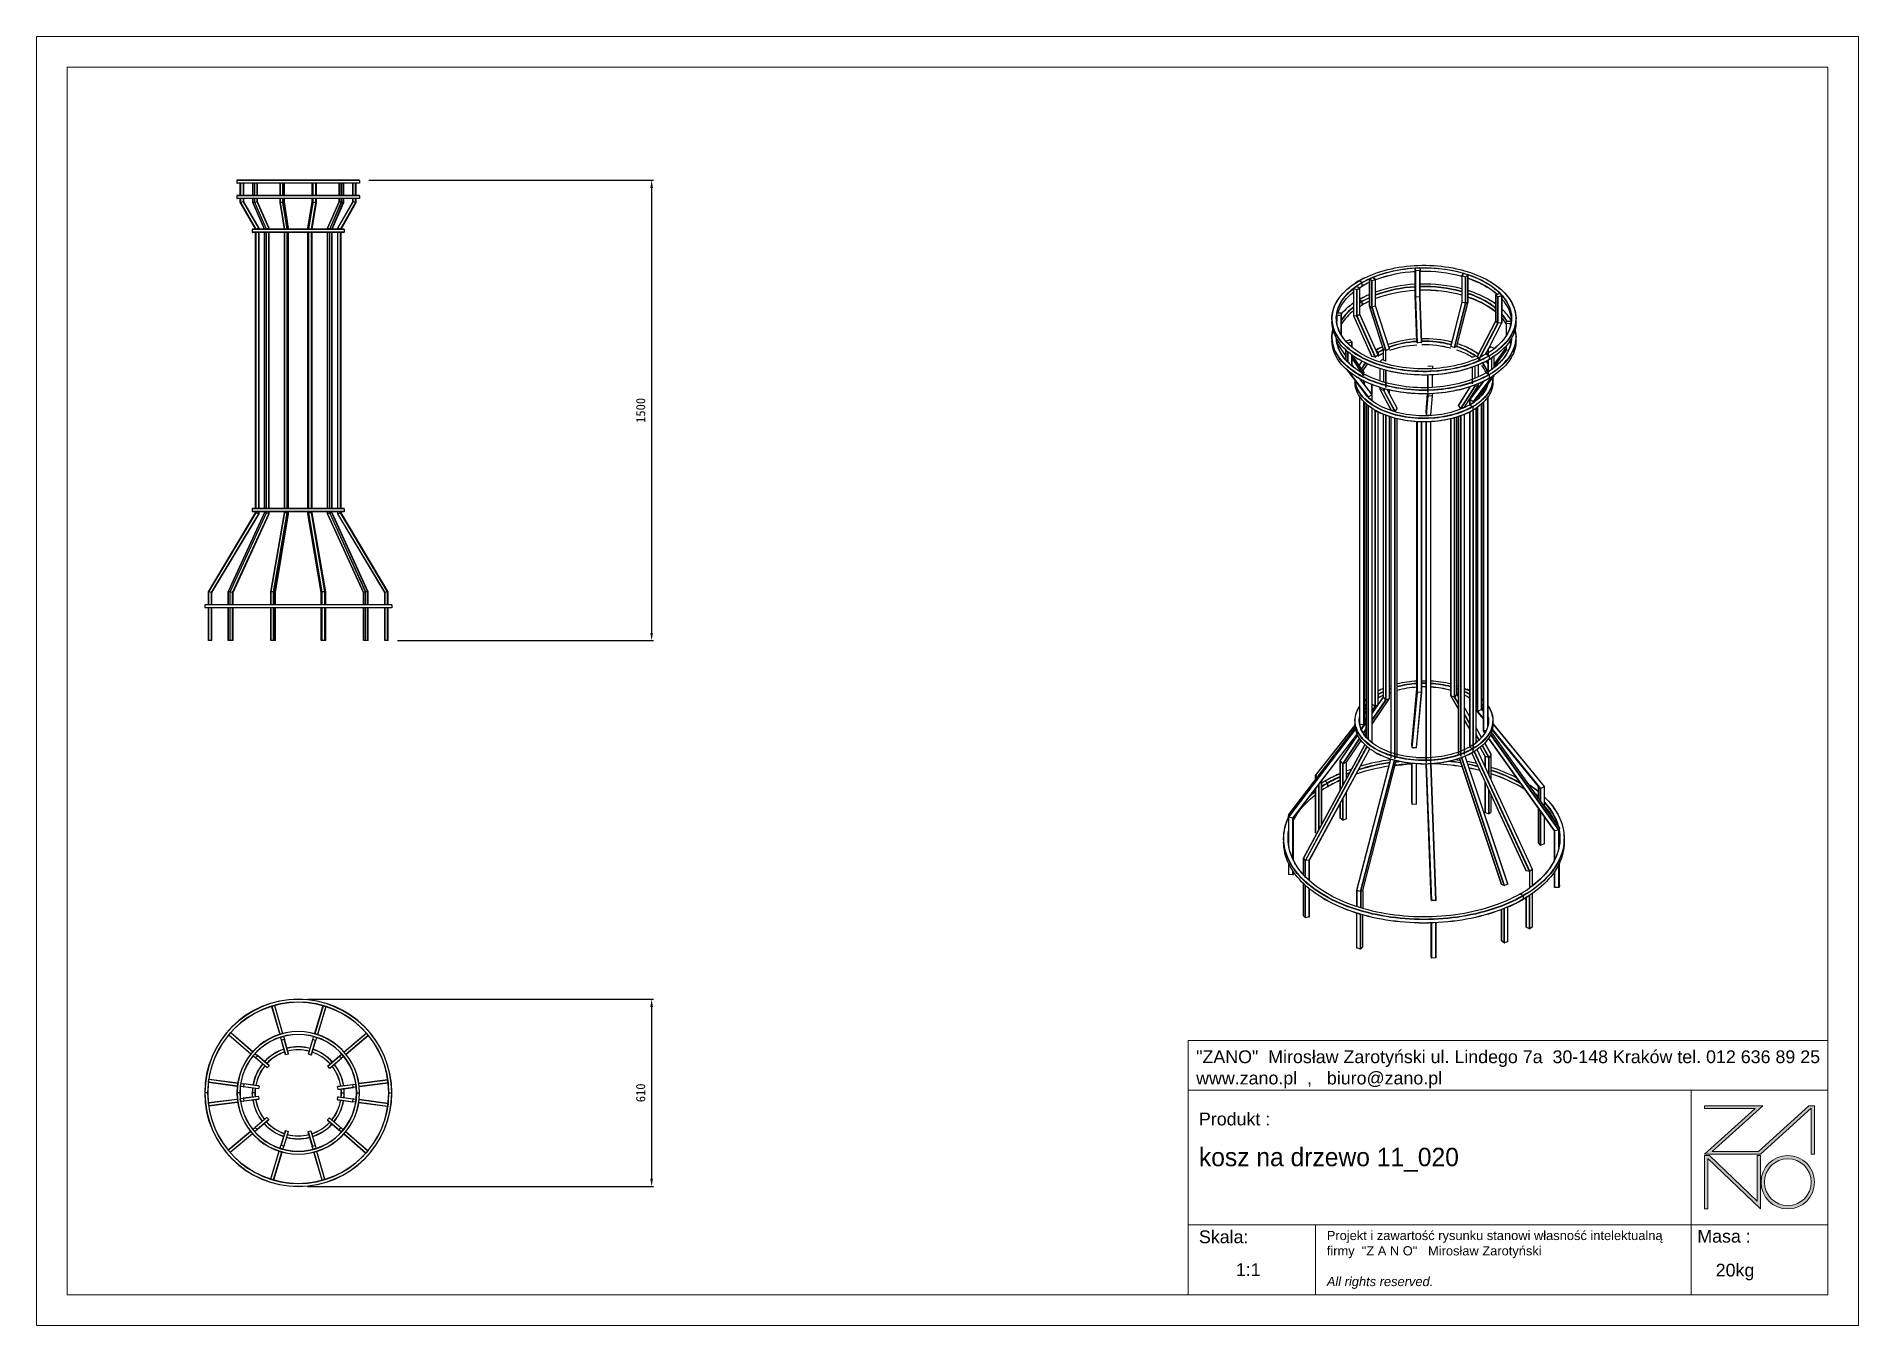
# Model space of a CAD drawing. Header units: millimetres. Extents: x -2251 to 3689, y -1488 to 2712.
import ezdxf

# ---------------------------------------------------------------- set-up
doc = ezdxf.new("R2010")
doc.units = ezdxf.units.MM
doc.header["$PDSIZE"] = -1
doc.layers.add('tabelka', color=155, linetype='Continuous')
doc.layers.add('WYMIAR', color=96, linetype='Continuous')
doc.dimstyles.new('1-1', dxfattribs={"dimtxt": 30, "dimasz": 25, "dimexe": 6.25, "dimexo": 30, "dimgap": 20.625, "dimtad": 1, "dimdec": 1, "dimtxsty": 'Standard', "dimcen": 0, "dimclrd": 2, "dimclre": 2, "dimclrt": 2, "dimadec": 0, "dimazin": 0, "dimtfac": 1, "dimtdec": 1, "dimtmove": 0, "dimatfit": 3, "dimfxl": 1, "dimarcsym": 0})

msp = doc.modelspace()

# ---------------------------------------------------------------- blocks, each defined once
blk = doc.blocks.new('zano')
at = {"layer": 'Defpoints', "lineweight": 5}
for points in [[(6270.2, 3716.2), (6270.2, 3707.4), (6434.8, 3707.4), (6270.2, 3558.4), (6452.4, 3558.4), (6617.9, 3708.2), (6617.9, 3558.4), (6628.6, 3558.4), (6628.6, 3716.2), (6610.7, 3716.2), (6446.1, 3567.2), (6295.4, 3567.2), (6459.9, 3716.2), (6270.2, 3716.2), (6270.2, 3707.4)], [(6270.2, 3554.4), (6286.2, 3554.4), (6441.7, 3405.6), (6441.7, 3554.4), (6452.4, 3554.4), (6452.4, 3380.5), (6281, 3544.6), (6281, 3380.5), (6270.2, 3380.5)]]:
    blk.add_hatch(color=251, dxfattribs=at).paths.add_polyline_path(points)
h = blk.add_hatch(color=251, dxfattribs=at)
h.paths.add_polyline_path([(6454.7, 3467.4, 1), (6628.6, 3467.4, 1)])
h.paths.add_polyline_path([(6617.9, 3467.4, -1), (6465.4, 3467.4, -1)], flags=16)
at = {"layer": 'Defpoints', "color": 251, "lineweight": 5}
blk.add_lwpolyline([(6434.8, 3707.4), (6270.2, 3558.4), (6452.4, 3558.4), (6617.9, 3708.2), (6617.9, 3558.4), (6628.6, 3558.4), (6628.6, 3716.2), (6610.7, 3716.2), (6446.1, 3567.2), (6295.4, 3567.2), (6459.9, 3716.2), (6270.2, 3716.2), (6270.2, 3707.4), (6432.1, 3707.4)], dxfattribs=at)
for points in [[(6270.2, 3716.2), (6270.2, 3707.4), (6434.8, 3707.4), (6270.2, 3558.4), (6452.4, 3558.4), (6617.9, 3708.2), (6617.9, 3558.4), (6628.6, 3558.4), (6628.6, 3716.2), (6610.7, 3716.2), (6446.1, 3567.2), (6295.4, 3567.2), (6459.9, 3716.2), (6270.2, 3716.2), (6270.2, 3707.4)], [(6270.2, 3554.4), (6286.2, 3554.4), (6441.7, 3405.6), (6441.7, 3554.4), (6452.4, 3554.4), (6452.4, 3380.5), (6281, 3544.6), (6281, 3380.5), (6270.2, 3380.5)]]:
    blk.add_lwpolyline(points, close=True, dxfattribs=at)
for radius in [87, 76.3]:
    blk.add_circle((6541.7, 3467.4), radius, dxfattribs=at)
blk = doc.blocks.new('TABELA')
at = {"layer": 'tabelka', "lineweight": 5}
for p, q in [((4587.4, 3929.4), (6672.4, 3929.4)), ((4587.4, 3767.6), (4587.4, 3929.4)), ((4587.4, 3929.4), (6672.4, 3929.4)), ((6226.5, 3767.6), (6226.5, 3329)), ((4587.4, 3329), (6672.4, 3329)), ((5001.6, 3329), (5001.6, 3100.4)), ((6226.5, 3329), (6226.5, 3100.4))]:
    blk.add_line(p, q, dxfattribs=at)
blk.add_lwpolyline([(4587.4, 3767.6), (6672.4, 3767.6), (6672.4, 3100.4), (4587.4, 3100.4)], close=True, dxfattribs=at)
blk.add_blockref('zano', (0, 0))
at = {"layer": 'tabelka', "lineweight": 5, "attachment_point": 1}
for s, insert, char_height, width in [('{\\fArial|b0|i0|c238|p34;"ZANO"  Mirosław Zarotyński ul. Lindego 7a  30-148 Kraków tel. 012 636 89 25\\Pwww.zano.pl  ,   biuro@zano.pl}', (4613, 3896.9), 41.595, 2040.38), ('{\\fArial|b0|i0|c238|p34;Produkt : }', (4622, 3694.1), 41.595, 265.273), ('{\\fCentury Gothic|b0|i0|c238|p34;kosz na drzewo 11_020}', (4622, 3579.5), 60, 1048.78), ('{\\fArial|b0|i0|c238|p34;Skala: }', (4622, 3310.3), 41.595, 191.675), ('{\\fArial|b0|i0|c238|p34;Masa :}', (6246.7, 3312.2), 41.595, 200.457), ('{\\fArial|b0|i0|c238|p34;1:1}', (4742.5, 3203.5), 41.595, 42.482), ('{\\fArial|b0|i0|c238|p34;20kg}', (6306.7, 3201.8), 41.595, 42.482)]:
    blk.add_mtext(s, dxfattribs=dict(at, insert=insert, char_height=char_height, width=width))
at = {"layer": 'tabelka', "color": 1, "lineweight": 5, "insert": (5038.9, 3308.9), "char_height": 30, "width": 1186.12, "attachment_point": 1}
blk.add_mtext('{\\fArial|b0|i0|c0|p34;Projekt i zawartość rysunku stanowi własność intelektualną firmy \\fArial|b0|i0|c238|p34; "Z A N O"   Mirosław Zarotyński\\fArial|b0|i1|c238|p34;\\P\\PAll rights reserved.}', dxfattribs=at)
blk = doc.blocks.new('izometria')
for p, q in [((946.2, 1792.8), (946.2, 1733.6)), ((946.9, 1787.6), (946.2, 1792.8)), ((946.2, 1733.6), (946.2, 1792.8)), ((946.7, 1793.1), (955.6, 1793.5)), ((946.9, 1730.4), (946.9, 1787.6)), ((956.4, 1787.7), (947.4, 1787.4)), ((947.4, 1730.2), (947.4, 1787.4)), ((956.2, 1793.2), (956.8, 1788.1)), ((956.4, 1730.6), (956.4, 1787.7)), ((956.8, 1730.8), (956.8, 1788)), ((812.1, 1748.9), (812.1, 1689.6)), ((812.2, 1749.1), (817.7, 1753.2)), ((819.4, 1745.5), (812.3, 1748.7)), ((812.3, 1689.5), (812.3, 1748.7)), ((818.4, 1753.3), (825.6, 1750.1)), ((819.4, 1688.3), (819.4, 1745.5)), ((825.6, 1749.7), (820.1, 1745.6)), ((820.1, 1688.4), (820.1, 1745.6)), ((830.4, 1761.7), (824, 1765.4)), ((825.6, 1692.5), (825.6, 1749.7)), ((825.7, 1692.7), (825.7, 1749.9)), ((829, 1752.6), (830.6, 1753.5)), ((830.6, 1753.5), (831.4, 1754)), ((830.7, 1753.8), (830.7, 1761.1)), ((846.4, 1769.5), (846.4, 1710.2)), ((852, 1765.2), (846.5, 1769.3)), ((846.5, 1710.1), (846.5, 1769.3)), ((846.6, 1769.7), (853.8, 1772.9)), ((852, 1707.9), (852, 1765.2)), ((859.9, 1768.3), (852.7, 1765.1)), ((852.7, 1708), (852.7, 1765.1)), ((854.5, 1772.8), (860, 1768.7)), ((859.9, 1711.1), (859.9, 1768.3)), ((860.1, 1711.3), (860.1, 1768.5)), ((1047.6, 1776.6), (1052, 1781.2)), ((1047.6, 1776.5), (1047.6, 1719.3)), ((1055.7, 1773.7), (1047.8, 1776.2)), ((1047.8, 1719.1), (1047.8, 1776.2)), ((1052.6, 1781.3), (1060.5, 1778.8)), ((1055.7, 1716.6), (1055.7, 1773.7)), ((1060.7, 1778.4), (1056.4, 1773.8)), ((1056.4, 1716.6), (1056.4, 1773.8)), ((1060.7, 1719.2), (1060.7, 1778.4)), ((1060.8, 1719.2), (1060.8, 1778.5)), ((1111.3, 1762.5), (1109.5, 1763.5)), ((830.4, 1720.9), (825.7, 1723.6)), ((825.7, 1718.1), (830.4, 1720.9)), ((825.7, 1717.3), (830.7, 1720.3)), ((825.7, 1710), (830.7, 1712.9)), ((829, 1711.7), (830.6, 1712.7)), ((830.6, 1712.7), (831.4, 1713.1)), ((830.7, 1712.9), (830.7, 1720.3)), ((846.4, 1710.2), (876.7, 1616.5)), ((852, 1707.9), (846.5, 1710.1)), ((876.8, 1616.4), (846.5, 1710.1)), ((882.2, 1614.2), (852, 1707.9)), ((859.9, 1711.1), (852.7, 1708)), ((882.9, 1614.3), (852.7, 1708)), ((890.1, 1617.4), (859.9, 1711.1)), ((890.3, 1617.6), (860.1, 1711.3)), ((946.2, 1733.6), (949.9, 1634.1)), ((946.9, 1730.4), (946.2, 1733.6)), ((949.9, 1634.1), (946.2, 1733.6)), ((950.5, 1630.9), (946.9, 1730.4)), ((956.4, 1730.6), (947.4, 1730.2)), ((951.1, 1630.7), (947.4, 1730.2)), ((960, 1631.1), (956.4, 1730.6)), ((960.5, 1631.3), (956.8, 1730.8)), ((1047.6, 1719.3), (1023.5, 1623.3)), ((1023.7, 1623.1), (1047.8, 1719.1)), ((1031.6, 1620.6), (1055.7, 1716.6)), ((1032.3, 1620.6), (1056.4, 1716.6)), ((1036.6, 1623.2), (1060.7, 1719.2)), ((1036.7, 1623.2), (1060.8, 1719.2)), ((1055.7, 1716.6), (1047.8, 1719.1)), ((1060.7, 1719.2), (1056.4, 1716.6)), ((1111.3, 1721.6), (1109.5, 1722.7)), ((1121.5, 1735.5), (1121.5, 1678.3)), ((1125.8, 1730.8), (1121.5, 1735.3)), ((1121.5, 1678.2), (1121.5, 1735.3)), ((1121.7, 1735.7), (1129.7, 1738.2)), ((1125.8, 1673.6), (1125.8, 1730.8)), ((1134.4, 1733.1), (1126.5, 1730.6)), ((1126.5, 1673.4), (1126.5, 1730.6)), ((1130.3, 1738.1), (1134.6, 1733.5)), ((1134.4, 1673.9), (1134.4, 1733.1)), ((1134.7, 1674), (1134.7, 1733.3)), ((765.1, 1683.5), (765.1, 1676.2)), ((775.2, 1679.1), (775.4, 1679.4)), ((775.3, 1678.6), (775.4, 1678.9)), ((775.4, 1690.5), (776.2, 1695.7)), ((775.4, 1690.5), (775.4, 1677)), ((784.8, 1689.8), (775.9, 1690.2)), ((775.9, 1673.5), (775.9, 1690.2)), ((776.7, 1696), (785.7, 1695.6)), ((784.8, 1648.8), (784.8, 1689.8)), ((786.1, 1695.2), (785.4, 1690.1)), ((785.4, 1647.9), (785.4, 1690.1)), ((786.1, 1646.7), (786.1, 1695.3)), ((786.1, 1646.7), (786.1, 1695.2)), ((812.1, 1689.6), (851.6, 1601.2)), ((819.4, 1688.3), (812.3, 1689.5)), ((851.8, 1601.1), (812.3, 1689.5)), ((858.9, 1599.9), (819.4, 1688.3)), ((825.6, 1692.5), (820.1, 1688.4)), ((859.6, 1600), (820.1, 1688.4)), ((865.2, 1604.1), (825.6, 1692.5)), ((865.3, 1604.3), (825.7, 1692.7)), ((1121.5, 1678.3), (1080.9, 1600.6)), ((1081, 1600.6), (1121.5, 1678.2)), ((1083.7, 1593), (1125.8, 1673.6)), ((1083.7, 1591.5), (1126.5, 1673.4)), ((1105.9, 1619.2), (1134.4, 1673.9)), ((1106.2, 1619.5), (1134.6, 1674)), ((1125.8, 1673.6), (1121.5, 1678.2)), ((1134.4, 1673.9), (1126.5, 1673.4)), ((1144, 1672.7), (1144.8, 1677.8)), ((1144, 1672.6), (1144, 1646.7)), ((1153.4, 1671.9), (1144.5, 1672.4)), ((1144.5, 1647.4), (1144.5, 1672.4)), ((1145.3, 1678.1), (1154.3, 1677.7)), ((1153.4, 1669.2), (1153.4, 1671.9)), ((1154.7, 1677.4), (1154, 1672.2)), ((1154, 1671.8), (1154, 1672.2)), ((1154.7, 1677), (1154.7, 1677.4)), ((1154.7, 1677), (1154.7, 1677.4)), ((1165.1, 1676.2), (1165.1, 1683.5)), ((765.1, 1642.7), (765.1, 1635.4)), ((775.2, 1639), (775.2, 1639.9)), ((775.4, 1639.6), (775.4, 1636.1)), ((775.9, 1632.7), (775.9, 1638.8)), ((780.5, 1631.8), (776.1, 1631)), ((795.5, 1602.2), (776.3, 1630.4)), ((776.4, 1629.6), (795.5, 1601.7)), ((795.5, 1634.6), (795.5, 1634.1)), ((799.8, 1629.9), (795.5, 1634.4)), ((795.5, 1634), (795.5, 1634.4)), ((795.7, 1634.8), (803.7, 1637.3)), ((799.8, 1629.4), (799.8, 1629.9)), ((808.4, 1632.2), (800.5, 1629.7)), ((800.5, 1628.8), (800.5, 1629.7)), ((804.3, 1637.2), (808.6, 1632.6)), ((808.4, 1621.5), (808.4, 1632.2)), ((808.7, 1621.3), (808.7, 1632.4)), ((950.5, 1630.9), (949.9, 1634.1)), ((960, 1631.1), (951.1, 1630.7)), ((1144, 1624.6), (1144, 1615.5)), ((1144.5, 1615.1), (1144.5, 1625.2)), ((1153.4, 1628.4), (1153.4, 1637.4)), ((1154, 1631), (1154, 1638.3)), ((1154.7, 1636.1), (1154.7, 1639.6)), ((1154.7, 1636.1), (1154.7, 1639.5)), ((1154.9, 1639.9), (1155, 1639)), ((1165.1, 1635.4), (1165.1, 1642.7)), ((795.5, 1615), (795.5, 1593.3)), ((795.5, 1593.2), (795.5, 1614.9)), ((799.8, 1588.6), (799.8, 1611.2)), ((800.5, 1587.9), (800.5, 1610.6)), ((808.4, 1580.7), (808.4, 1604.4)), ((808.7, 1580.4), (808.7, 1604.2)), ((835.2, 1559.8), (808.7, 1598.7)), ((834.7, 1559.4), (808.7, 1597.6)), ((836, 1565), (809.7, 1603.5)), ((835.9, 1565.1), (809.8, 1603.4)), ((818.8, 1597.3), (820.6, 1596.2)), ((858.9, 1599.9), (851.8, 1601.1)), ((865.2, 1604.1), (859.6, 1600)), ((865.7, 1610.7), (861.3, 1613.2)), ((863.1, 1609.1), (865.7, 1610.7)), ((863.4, 1608.5), (866.1, 1610)), ((865.3, 1602.2), (866.1, 1602.7)), ((866.1, 1602.7), (866.1, 1610)), ((869.4, 1589.5), (873.7, 1594.1)), ((874.4, 1594.2), (882.3, 1591.7)), ((876.7, 1616.5), (876.7, 1593.5)), ((882.2, 1614.2), (876.8, 1616.4)), ((876.8, 1593.4), (876.8, 1616.4)), ((882.2, 1591.7), (882.2, 1614.2)), ((890.1, 1617.4), (882.9, 1614.3)), ((1031.6, 1620.6), (1023.7, 1623.1)), ((1036.6, 1623.2), (1032.3, 1620.6)), ((1070.3, 1599.6), (1077.4, 1602.8)), ((1075.6, 1602.5), (1076, 1602.2)), ((1078.1, 1602.7), (1083.6, 1598.6)), ((1098.8, 1605.8), (1104.4, 1616.4)), ((1099.5, 1606.2), (1098.8, 1605.8)), ((1099.1, 1606), (1104.4, 1616.1)), ((1101.2, 1607.2), (1099.5, 1606.2)), ((1099.8, 1606.2), (1106.1, 1602.5)), ((1104.4, 1618.1), (1104.4, 1603.5)), ((1104.4, 1593.2), (1104.4, 1562.7)), ((1104.5, 1618.2), (1110, 1622.3)), ((1104.6, 1562.6), (1104.6, 1593.3)), ((1106.5, 1601.9), (1106.5, 1594.6)), ((1110.7, 1622.4), (1117.8, 1619.2)), ((1112.4, 1573.5), (1112.4, 1598)), ((1117.9, 1577.6), (1117.9, 1601.7)), ((1144, 1619.7), (1118, 1584.1)), ((1118, 1584), (1144, 1619.7)), ((1118, 1618.5), (1118, 1619)), ((1118, 1579.9), (1144, 1615.5)), ((1118, 1578.9), (1144.5, 1615.1)), ((1118, 1577.6), (1118, 1601.8)), ((1148.4, 1614), (1144.5, 1615.1)), ((798, 1571.9), (839.6, 1518)), ((839.6, 1518), (798, 1571.9)), ((843.9, 1513.4), (800.1, 1570.1)), ((844.5, 1513.4), (802, 1568.5)), ((812.4, 1577.5), (808.7, 1582.9)), ((808.7, 1582.3), (811.6, 1578.1)), ((815.1, 1549.8), (815.1, 1545.6)), ((818.8, 1556.5), (820.6, 1555.4)), ((852.5, 1517.9), (825.7, 1552.6)), ((852.7, 1518.3), (826.7, 1552)), ((834.7, 1541.7), (834.7, 1547.8)), ((835.2, 1541), (835.2, 1547.5)), ((836, 1540), (836, 1547.2)), ((836, 1540), (836, 1547.2)), ((869.6, 1547.9), (869.6, 1574.7)), ((877.5, 1545.4), (877.5, 1572.3)), ((882.5, 1534), (882.5, 1570.9)), ((882.6, 1534.2), (882.6, 1570.9)), ((882.9, 1533.6), (882.9, 1570.8)), ((973.3, 1560.7), (973.3, 1522.6)), ((973.3, 1522.6), (973.3, 1560.7)), ((973.7, 1580.2), (982.7, 1580.5)), ((974.5, 1533.2), (974.5, 1560.7)), ((983.3, 1580.3), (983.9, 1575.1)), ((983.5, 1533.5), (983.5, 1561.1)), ((983.9, 1575.1), (983.9, 1575.1)), ((1094.1, 1547.1), (1064.9, 1508)), ((1065.1, 1507.6), (1094.7, 1547.3)), ((1070.1, 1577.9), (1070.1, 1542.2)), ((1070.2, 1542), (1070.2, 1577.9)), ((1072.2, 1502.4), (1111.7, 1555.4)), ((1072.9, 1502.3), (1112.4, 1555.3)), ((1076.3, 1553.8), (1076.3, 1580.2)), ((1078.4, 1506.5), (1118, 1559.5)), ((1078.4, 1506.4), (1117.9, 1559.4)), ((1083.5, 1556.9), (1083.5, 1583.1)), ((1090.3, 1542.1), (1090.3, 1545.3)), ((1090.6, 1542.4), (1090.6, 1545.4)), ((1099.5, 1565.4), (1098.8, 1565)), ((1101.2, 1566.4), (1099.5, 1565.4)), ((1099.8, 1565.4), (1106.1, 1561.7)), ((1104.4, 1565.4), (1103, 1563.5)), ((1106.5, 1561.1), (1106.5, 1553.7)), ((1111.7, 1555.4), (1110.7, 1556.1)), ((1111.7, 1555.4), (1111.7, 1556.7)), ((1117.9, 1559.4), (1112.4, 1555.3)), ((1112.4, 1555.3), (1112.4, 1557.2)), ((1115.1, 1545.6), (1115.1, 1552.9)), ((1117.9, 1559.4), (1117.9, 1560.9)), ((1118, 1559.6), (1118, 1561)), ((825.3, 1514.2), (825.3, 805.7)), ((825.7, 802.7), (825.7, 1513.5)), ((834.7, 1523.5), (834.7, 1524.4)), ((835.2, 1522.7), (835.2, 1523.7)), ((836, 1521.6), (836, 1522.7)), ((836, 1521.6), (836, 1522.7)), ((839.6, 1518.1), (839.6, 1517.1)), ((843.9, 1513.4), (839.6, 1518)), ((839.6, 1517), (839.6, 1518)), ((843.9, 1512.4), (843.9, 1513.4)), ((852.5, 1517.9), (844.5, 1513.4)), ((844.5, 1511.8), (844.5, 1513.4)), ((851.6, 1540.2), (851.6, 1519.7)), ((851.8, 1519.5), (851.8, 1540.1)), ((852.5, 1504.9), (852.5, 1517.9)), ((852.7, 1504.7), (852.7, 1518.2)), ((869.3, 1533.9), (869.3, 1530.1)), ((869.4, 1529.9), (893.5, 1484.5)), ((869.6, 1529.8), (869.6, 1533.8)), ((877.5, 1527.3), (869.6, 1529.8)), ((893.7, 1484.4), (869.6, 1529.8)), ((877.5, 1527.3), (877.5, 1531.5)), ((901.6, 1481.9), (877.5, 1527.3)), ((878.2, 1527.5), (878.2, 1531.3)), ((880.3, 1530.7), (878.2, 1527.5)), ((902.3, 1482.1), (878.2, 1527.5)), ((906.6, 1488.6), (884.9, 1529.5)), ((906.6, 1488.9), (885.1, 1529.4)), ((890.1, 1520.1), (890.1, 1528.2)), ((890.3, 1519.7), (890.3, 1528.2)), ((973, 1519.9), (969.6, 1480.7)), ((969.6, 1480.7), (973.1, 1519.9)), ((970.3, 1473.5), (973.9, 1515.4)), ((970.8, 1473.2), (974.5, 1515.1)), ((973.9, 1515.4), (973.5, 1519.9)), ((973.9, 1515.4), (973.9, 1519.9)), ((974.5, 1515.1), (974.5, 1519.9)), ((983.5, 1515.4), (974.5, 1515.1)), ((979.8, 1473.5), (983.5, 1515.4)), ((980.3, 1473.9), (983.9, 1515.8)), ((983.5, 1515.4), (983.5, 1520.3)), ((983.9, 1515.8), (983.9, 1520.3)), ((1039.9, 1494.3), (1066.2, 1535.7)), ((1065.8, 1535.6), (1039.9, 1494.6)), ((1045.4, 1488.2), (1075.6, 1535.9)), ((1046.1, 1488), (1076.3, 1535.7)), ((1053.2, 1491.1), (1083.5, 1538.8)), ((1053.4, 1491.3), (1083.6, 1539)), ((1064.9, 1507.9), (1064.9, 1496.4)), ((1072.2, 1502.4), (1065.1, 1507.6)), ((1065.1, 1496.5), (1065.1, 1507.6)), ((1078.4, 1506.4), (1072.9, 1502.3)), ((1075.6, 1535.9), (1073.5, 1538.3)), ((1075.6, 1535.9), (1075.6, 1539.1)), ((1076.3, 1535.7), (1076.3, 1539.4)), ((1083.5, 1538.8), (1076.3, 1535.7)), ((1077.4, 1524.8), (1077.4, 1529.2)), ((1077.4, 1529.1), (1077.4, 1524.7)), ((1078.4, 1505.4), (1078.4, 1506.4)), ((1078.5, 1505.5), (1078.5, 1506.6)), ((1081.7, 1530.5), (1081.7, 1535.9)), ((1081.7, 1508.2), (1081.7, 1510.9)), ((1082.4, 1531.4), (1082.4, 1537)), ((1082.4, 1508.8), (1082.4, 1511.8)), ((1083.5, 1538.8), (1083.5, 1542.3)), ((1083.7, 1539.1), (1083.7, 1542.4)), ((1090.3, 1516.8), (1090.3, 1522.4)), ((1090.6, 1517.1), (1090.6, 1522.8)), ((1094.2, 1527.6), (1094.2, 1521.6)), ((1094.6, 1522.3), (1094.6, 1528.2)), ((1103.6, 798.1), (1103.6, 1512.3)), ((1104.1, 800.5), (1104.1, 1513.1)), ((1104.9, 805.7), (1104.9, 1514.2)), ((1104.9, 805.7), (1104.9, 1514.2)), ((834.7, 800.2), (834.7, 1502.7)), ((835.2, 800.4), (835.2, 1502.2)), ((836, 805.6), (836, 1501.5)), ((836, 805.6), (836, 1501.5)), ((839.6, 1498.1), (839.6, 774)), ((839.6, 774), (839.6, 1498.1)), ((843.9, 769.4), (843.9, 1494.5)), ((844.5, 768.7), (844.5, 1494)), ((852.5, 761.8), (852.5, 1488.3)), ((852.7, 761.6), (852.7, 1488.2)), ((858.9, 840.7), (858.9, 1484.2)), ((859.6, 840.6), (859.6, 1483.8)), ((865.2, 844.7), (865.2, 1480.8)), ((865.3, 844.9), (865.3, 1480.7)), ((876.7, 1475.5), (876.7, 861.5)), ((876.8, 861.2), (876.8, 1475.5)), ((882.2, 855.1), (882.2, 1473.3)), ((882.9, 854.9), (882.9, 1473)), ((890.1, 858), (890.1, 1470.5)), ((890.3, 858.3), (890.3, 1470.4)), ((893.4, 1469.4), (893.4, 729.6)), ((901.6, 1481.9), (893.7, 1484.4)), ((893.7, 729.4), (893.7, 1469.3)), ((901.6, 726.9), (901.6, 1467)), ((906.6, 1488.6), (902.3, 1482.1)), ((902.3, 726.9), (902.3, 1466.8)), ((906.6, 729.5), (906.6, 1465.7)), ((906.7, 729.5), (906.7, 1465.7)), ((970.3, 1473.5), (969.6, 1480.7)), ((979.8, 1473.5), (970.8, 1473.2)), ((1023.5, 1465.7), (1023.5, 864)), ((1023.7, 863.7), (1023.7, 1465.8)), ((1031.6, 861.2), (1031.6, 1467.9)), ((1032.3, 861.4), (1032.3, 1468.1)), ((1036.6, 868), (1036.6, 1469.4)), ((1036.7, 868.2), (1036.7, 1469.4)), ((1039.8, 1470.4), (1039.8, 735.2)), ((1045.4, 1488.2), (1039.9, 1494.3)), ((1039.9, 735.1), (1039.9, 1470.4)), ((1045.4, 733), (1045.4, 1472.3)), ((1053.2, 1491.1), (1046.1, 1488)), ((1046.1, 733.1), (1046.1, 1472.6)), ((1053.2, 736.2), (1053.2, 1475.4)), ((1053.4, 736.4), (1053.4, 1475.5)), ((1064.2, 1496), (1063.5, 1495.6)), ((1064.4, 1496), (1070.8, 1492.3)), ((1064.9, 1480.8), (1064.9, 753.3)), ((1065.1, 753.5), (1065.1, 1480.9)), ((1071.1, 1491.7), (1071.1, 1484.3)), ((1072.2, 747.3), (1072.2, 1484.8)), ((1072.9, 747.4), (1072.9, 1485.2)), ((1078.4, 762.4), (1078.4, 1488.8)), ((1078.5, 762.5), (1078.5, 1488.9)), ((1081.7, 829.9), (1081.7, 1491.1)), ((1082.4, 829.9), (1082.4, 1491.6)), ((1090.3, 834.4), (1090.3, 1497.9)), ((1090.6, 834.7), (1090.6, 1498.1)), ((1094.2, 1501.5), (1094.2, 787.8)), ((1094.6, 787.6), (1094.6, 1501.9)), ((949.9, 1459.3), (949.9, 879)), ((949.9, 878.9), (949.9, 1459.3)), ((950.5, 871.7), (950.5, 1459.2)), ((951.1, 871.3), (951.1, 1459.2)), ((960, 871.7), (960, 1458.9)), ((960.5, 872.1), (960.5, 1458.9)), ((969.6, 1458.9), (969.6, 721.5)), ((969.6, 721.5), (969.6, 1458.9)), ((970.3, 718.4), (970.3, 1458.9)), ((970.8, 718.2), (970.8, 1458.9)), ((979.8, 718.6), (979.8, 1459.3)), ((980.3, 718.8), (980.3, 1459.3)), ((865.3, 874.5), (869.9, 876.8)), ((890.3, 885), (893.4, 886)), ((890.3, 878.9), (893.4, 880)), ((890.3, 878.2), (893.4, 879.3)), ((890.3, 870.8), (893.4, 871.9)), ((890.3, 870.8), (893.4, 871.9)), ((949.9, 879), (938.5, 758.5)), ((938.5, 758.4), (949.9, 878.9)), ((939.2, 751.2), (950.5, 871.7)), ((939.7, 750.8), (951.1, 871.3)), ((948.7, 751.2), (960, 871.7)), ((949.2, 751.6), (960.5, 872.1)), ((950.5, 871.7), (949.9, 878.9)), ((960, 871.7), (951.1, 871.3)), ((1036.7, 886), (1039.8, 885)), ((1036.7, 880), (1039.8, 878.9)), ((1036.7, 879.3), (1039.8, 878.2)), ((1036.7, 871.9), (1039.8, 870.8)), ((1036.7, 871.9), (1039.8, 870.8)), ((876.7, 861.6), (852.7, 826.2)), ((852.7, 825.7), (876.8, 861.2)), ((852.7, 802.7), (890.2, 858.1)), ((852.7, 802.8), (890.1, 858)), ((852.7, 811.5), (882.2, 855.1)), ((852.7, 810.3), (882.9, 854.9)), ((858.9, 840.7), (852.7, 845.3)), ((852.7, 829), (865.2, 844.8)), ((852.7, 829), (865.2, 844.7)), ((852.7, 832.8), (858.9, 840.7)), ((852.7, 831.9), (859.6, 840.6)), ((865.2, 844.7), (859.6, 840.6)), ((865.7, 867.6), (865.3, 867.9)), ((865.3, 867.3), (865.7, 867.6)), ((865.3, 866.5), (866.1, 867)), ((865.3, 859.2), (866.1, 859.6)), ((865.3, 859), (866, 859.4)), ((866, 859.4), (866.6, 859.8)), ((866.1, 859.6), (866.1, 867)), ((882.2, 855.1), (876.8, 861.2)), ((890.1, 858), (882.9, 854.9)), ((1023.5, 863.9), (1039.8, 835.1)), ((1031.6, 861.2), (1023.7, 863.7)), ((1039.8, 835.3), (1023.7, 863.7)), ((1039.8, 846.7), (1031.6, 861.2)), ((1036.6, 868), (1032.3, 861.4)), ((1039.8, 848.1), (1032.3, 861.4)), ((1039.8, 862.4), (1036.6, 868)), ((1039.8, 862.7), (1036.7, 868.3)), ((1064.9, 818.7), (1053.4, 838.8)), ((1064.9, 818.3), (1053.4, 838.4)), ((1081.7, 829.9), (1078.5, 833.3)), ((1078.5, 833.2), (1094.2, 814)), ((1094.2, 814), (1078.5, 833.2)), ((1090.3, 834.4), (1082.4, 829.9)), ((1094.2, 829.6), (1090.3, 834.4)), ((1094.2, 830.4), (1090.6, 834.8)), ((671.5, 606.1), (815.7, 794.8)), ((815.7, 794.8), (671.6, 606.2)), ((815.1, 800.1), (729.2, 691.5)), ((729.4, 691), (815.2, 799.5)), ((815.1, 809.8), (815.1, 802.5)), ((825.2, 806.2), (825.3, 806.7)), ((825.6, 802.6), (825.7, 802.7)), ((834.7, 800.2), (825.7, 802.7)), ((828.5, 792.1), (834.7, 800.2)), ((828.6, 791.7), (835.2, 800.3)), ((839.6, 806.7), (828.9, 791)), ((829, 790.7), (839.6, 806.2)), ((833.2, 782.7), (839.6, 792)), ((836, 805.6), (835.2, 800.4)), ((839.6, 831), (836, 826.5)), ((836, 825.9), (839.6, 830.4)), ((836, 811.6), (839.6, 816.2)), ((836, 810.7), (839.6, 815.2)), ((836, 807.8), (839.6, 812.4)), ((836, 807.8), (839.6, 812.3)), ((1064.9, 804.1), (1053.4, 824.2)), ((1064.9, 802.7), (1053.4, 822.8)), ((1064.9, 791.3), (1053.4, 811.4)), ((1053.4, 811.2), (1064.9, 791.1)), ((1090.4, 773.8), (1078.5, 794.8)), ((1090.3, 773.7), (1078.5, 794.4)), ((1094.2, 814.6), (1081.7, 829.9)), ((1094.2, 815.4), (1082.4, 829.9)), ((1104.9, 806.7), (1104.9, 806.2)), ((1115.1, 802.5), (1115.1, 809.8)), ((1227.1, 667.4), (1115.1, 804.8)), ((1226.9, 666.9), (1115.1, 804)), ((670.8, 600.9), (816.3, 791.4)), ((671.3, 600.5), (816.5, 790.6)), ((680.2, 598), (819.8, 780.8)), ((680.7, 598.1), (820, 780.5)), ((836.6, 757.8), (703, 511.3)), ((703, 511.1), (836.7, 757.7)), ((707.3, 506.5), (841.2, 753.6)), ((707.9, 506.3), (841.8, 753.2)), ((820.7, 778.9), (783, 723.2)), ((783.1, 722.8), (820.9, 778.6)), ((788.5, 716.6), (825.3, 771)), ((789.2, 716.4), (825.8, 770.4)), ((796.4, 719.6), (828.4, 766.8)), ((796.5, 719.7), (828.4, 766.8)), ((833.6, 782), (839.6, 790.8)), ((836.2, 778.3), (839.6, 783.3)), ((836.2, 778.3), (839.6, 783.2)), ((939.2, 751.2), (938.5, 758.4)), ((1064.2, 752.9), (1063.5, 752.6)), ((1064.4, 752.9), (1063.8, 752.5)), ((1064.4, 752.9), (1070.8, 749.2)), ((1085.2, 768.4), (1078.5, 780.2)), ((1084.7, 767.9), (1078.5, 778.7)), ((1080.4, 764), (1078.5, 767.4)), ((1078.5, 767.1), (1080.3, 764)), ((1106.3, 729.9), (1091.5, 755.9)), ((1107, 730.1), (1092, 756.4)), ((1094.2, 787.7), (1097.3, 783.3)), ((1100.2, 788.6), (1094.6, 787.6)), ((1097.5, 783.6), (1094.6, 787.6)), ((1111.3, 736.7), (1097.2, 761.5)), ((1111.3, 737), (1097.3, 761.6)), ((1105.4, 771.9), (1248.6, 570.5)), ((1249.1, 570.4), (1105.6, 772.2)), ((1258, 572), (1110, 780.2)), ((1258.6, 572.4), (1110.3, 780.9)), ((1259.3, 577.7), (1111.9, 784.9)), ((1259.3, 577.6), (1111.9, 784.9)), ((1113.5, 790.2), (1214, 667)), ((1214, 667), (1113.5, 790.2)), ((1218.3, 662.4), (1113.7, 790.7)), ((1219, 662.4), (1113.8, 791.3)), ((715.9, 506.7), (847.2, 748.9)), ((716.1, 506.8), (847.3, 748.8)), ((783, 723), (783, 658.9)), ((788.5, 716.6), (783.1, 722.8)), ((783.1, 659.1), (783.1, 722.8)), ((788.5, 669.1), (788.5, 716.6)), ((796.4, 719.6), (789.2, 716.4)), ((789.2, 670.4), (789.2, 716.4)), ((796.4, 683.6), (796.4, 719.6)), ((796.6, 684), (796.6, 719.8)), ((892.7, 726.6), (818.8, 441.5)), ((819, 441.3), (892.9, 726.5)), ((826.9, 438.8), (900.9, 724.1)), ((827.6, 438.8), (901.5, 724)), ((831.9, 441.3), (905, 723.1)), ((832, 441.4), (905, 723.1)), ((938.5, 717.2), (938.5, 633.8)), ((938.5, 633.8), (938.5, 717.2)), ((939.2, 628.6), (939.2, 717.1)), ((948.7, 751.2), (939.7, 750.8)), ((939.7, 628.3), (939.7, 717)), ((948.7, 628.7), (948.7, 716.3)), ((949.2, 629), (949.2, 716.3)), ((969.8, 715.8), (981, 422.6)), ((981, 422.5), (969.8, 715.8)), ((981.6, 419.4), (970.4, 715.8)), ((982.2, 419.3), (970.9, 715.9)), ((991.1, 419.6), (979.9, 716.2)), ((991.6, 419.8), (980.4, 716.2)), ((1042.2, 728.2), (1133.5, 454.2)), ((1133.6, 454.1), (1042.2, 728.2)), ((1139.1, 452), (1046.5, 729.7)), ((1139.8, 452.1), (1047.1, 729.9)), ((1147, 455.2), (1054.4, 732.9)), ((1147.1, 455.4), (1054.6, 733)), ((1068.9, 739.8), (1187.3, 483.9)), ((1187.5, 483.8), (1069, 739.9)), ((1070.8, 749.2), (1070.1, 748.8)), ((1071.1, 748.6), (1071.1, 741.3)), ((1194.6, 482.7), (1074.2, 742.9)), ((1195.3, 482.8), (1074.8, 743.3)), ((1200.9, 486.9), (1080.4, 747.1)), ((1200.9, 487.1), (1080.6, 747.2)), ((1087, 752.1), (1098.2, 732.5)), ((1098.4, 732.4), (1087.1, 752.2)), ((1096.4, 712.9), (1098.1, 712.4)), ((1098.1, 732.6), (1098.1, 709.2)), ((1106.3, 729.9), (1098.4, 732.4)), ((1098.4, 708.7), (1098.4, 732.4)), ((1106.3, 691.7), (1106.3, 729.9)), ((1111.3, 736.7), (1107, 730.1)), ((1107, 690.2), (1107, 730.1)), ((1111.3, 680.8), (1111.3, 736.7)), ((1111.4, 680.7), (1111.4, 736.9)), ((729.2, 691.4), (729.2, 681.6)), ((733.9, 687.7), (729.4, 691)), ((729.4, 681.8), (729.4, 691)), ((742.7, 584.6), (742.7, 679.2)), ((742.8, 584.7), (742.8, 679.4)), ((756.1, 674.9), (749.8, 678.6)), ((756.5, 667), (756.5, 674.3)), ((796.6, 693.7), (803.3, 696.3)), ((796.6, 686.4), (798.2, 687)), ((796.6, 686.3), (798.2, 686.9)), ((1098.1, 676.6), (1098.1, 610.1)), ((1098.4, 609.9), (1098.4, 676.1)), ((729.2, 661.5), (729.2, 566.6)), ((729.4, 566.4), (729.4, 661.8)), ((736.5, 573.1), (736.5, 671.1)), ((737.2, 574.4), (737.2, 672)), ((754.4, 665.6), (756.4, 666.7)), ((756.4, 666.7), (757.3, 667.3)), ((788.5, 594), (788.5, 640.4)), ((789.2, 593.9), (789.2, 641.6)), ((796.4, 597.1), (796.4, 654.9)), ((796.6, 597.3), (796.6, 655.2)), ((939.2, 628.6), (938.5, 633.8)), ((938.5, 633.8), (938.5, 633.8)), ((1106.3, 607.4), (1106.3, 659)), ((1107, 607.5), (1107, 657.6)), ((1111.3, 612), (1111.3, 648.2)), ((1111.4, 612.2), (1111.4, 648.1)), ((1214, 667.1), (1214, 641.4)), ((1218.3, 662.4), (1214, 667)), ((1214, 641.3), (1214, 667)), ((1218.3, 635.4), (1218.3, 662.4)), ((1226.9, 666.9), (1219, 662.4)), ((1219, 634.4), (1219, 662.4)), ((1226.9, 623.3), (1226.9, 666.9)), ((1227.2, 622.9), (1227.2, 667.3)), ((670.8, 600.9), (671.5, 606.1)), ((670.8, 600.9), (670.8, 541.9)), ((680.2, 598), (671.3, 600.5)), ((671.3, 538.6), (671.3, 600.5)), ((680.2, 509.6), (680.2, 598)), ((680.8, 508.5), (680.8, 598.1)), ((681.5, 506.9), (681.5, 599.1)), ((681.5, 506.9), (681.5, 599.1)), ((783, 630.1), (783, 598.3)), ((783.1, 598.1), (783.1, 630.3)), ((788.5, 594), (783.1, 598.1)), ((796.4, 597.1), (789.2, 593.9)), ((948.7, 628.7), (939.7, 628.3)), ((1106.3, 607.4), (1098.4, 609.9)), ((1111.3, 612), (1107, 607.5)), ((1214, 619.2), (1214, 544.6)), ((1214, 544.5), (1214, 619.2)), ((1218.3, 539.9), (1218.3, 613.2)), ((1219, 539.8), (1219, 612.2)), ((1226.9, 542.3), (1226.9, 601.1)), ((1227.2, 542.5), (1227.2, 600.7)), ((732.2, 565.1), (729.4, 566.4)), ((1248.6, 570.5), (1248.6, 506.9)), ((1258, 572), (1249.1, 570.4)), ((1249.1, 507.8), (1249.1, 570.4)), ((1258, 534), (1258, 572)), ((1259.3, 577.6), (1258.6, 572.4)), ((1258.6, 536.8), (1258.6, 572.4)), ((1259.3, 541.9), (1259.3, 577.6)), ((1259.3, 541.9), (1259.3, 577.6)), ((660.1, 553.9), (660.1, 546.6)), ((1218.3, 539.9), (1214, 544.5)), ((1226.9, 542.3), (1219, 539.8)), ((1270.1, 546.6), (1270.1, 553.9)), ((670.8, 500.3), (670.8, 476.1)), ((671.3, 475.8), (671.3, 499.3)), ((680.2, 475.4), (671.3, 475.8)), ((680.2, 475.4), (680.2, 483.6)), ((680.8, 475.7), (680.8, 482.8)), ((681.5, 480.9), (680.8, 475.7)), ((681.5, 480.9), (681.5, 481.7)), ((681.5, 480.9), (681.5, 481.7)), ((681.5, 480.9), (681.5, 480.9)), ((703, 511.2), (703, 475.8)), ((707.3, 506.5), (703, 511.1)), ((703, 475.7), (703, 511.1)), ((707.3, 471.1), (707.3, 506.5)), ((715.9, 506.7), (707.9, 506.3)), ((707.9, 470.4), (707.9, 506.3)), ((715.9, 462.8), (715.9, 506.7)), ((716.1, 462.5), (716.1, 506.8)), ((1194.6, 482.7), (1187.5, 483.8)), ((1200.9, 486.9), (1195.3, 482.8)), ((1195.3, 447.5), (1195.3, 482.8)), ((1200.9, 451.6), (1200.9, 486.9)), ((1201, 451.6), (1201, 487.1)), ((1248.6, 481.7), (1248.6, 448.1)), ((1249.1, 447.8), (1249.1, 482.4)), ((1258, 447.4), (1258, 497.6)), ((1258.6, 447.7), (1258.6, 498.7)), ((1259.3, 452.9), (1259.3, 500.3)), ((1259.3, 452.8), (1259.3, 500.3)), ((703, 456.5), (703, 386.5)), ((703, 386.3), (703, 456.5)), ((707.3, 381.8), (707.3, 452.5)), ((707.9, 381.6), (707.9, 451.9)), ((715.9, 384.1), (715.9, 445)), ((716.1, 384.3), (716.1, 444.8)), ((818.8, 441.5), (818.8, 406.1)), ((826.9, 438.8), (819, 441.3)), ((819, 441.3), (819, 406)), ((826.9, 438.8), (826.9, 403.5)), ((831.9, 441.3), (827.6, 438.8)), ((827.6, 438.8), (827.6, 403.3)), ((831.9, 441.3), (831.9, 402)), ((832, 441.4), (832, 402)), ((1139.1, 452), (1133.6, 454.1)), ((1147, 455.2), (1139.8, 452.1)), ((1258, 447.4), (1249.1, 447.8)), ((1259.3, 452.8), (1258.6, 447.7)), ((1259.3, 452.9), (1259.3, 452.8)), ((981.6, 419.4), (981, 422.5)), ((991.1, 419.6), (982.2, 419.3)), ((1133.5, 399.7), (1133.5, 331.7)), ((1133.6, 331.5), (1133.6, 399.8)), ((1139.1, 327.4), (1139.1, 401.9)), ((1139.8, 327.3), (1139.8, 402.2)), ((1147, 330.4), (1147, 405.2)), ((1147.1, 330.7), (1147.1, 405.3)), ((1173.8, 433.7), (1172.8, 433.2)), ((1174, 433.7), (1173.1, 433.1)), ((1175.7, 434.8), (1173.8, 433.7)), ((1175.9, 434.8), (1174, 433.7)), ((1174, 433.7), (1180.4, 430)), ((1180.4, 430), (1179.4, 429.5)), ((1186.3, 433.6), (1180.4, 430)), ((1180.7, 429.4), (1180.7, 422.1)), ((1187.3, 425.9), (1187.3, 361.4)), ((1187.5, 361.2), (1187.5, 426)), ((1194.6, 358), (1194.6, 430.6)), ((1195.3, 358.1), (1195.3, 431.1)), ((1200.9, 362.2), (1200.9, 434.9)), ((1201, 362.4), (1201, 434.9)), ((707.3, 381.8), (703, 386.3)), ((715.9, 384.1), (707.9, 381.6)), ((818.8, 392), (818.8, 316.8)), ((819, 316.6), (819, 391.9)), ((826.9, 314), (826.9, 389.5)), ((827.6, 314.2), (827.6, 389.3)), ((831.9, 318.7), (831.9, 388.1)), ((832, 318.9), (832, 388)), ((981, 370.6), (981, 300)), ((981, 300), (981, 370.6)), ((981.6, 294.8), (981.6, 370.6)), ((982.2, 294.5), (982.2, 370.6)), ((991.1, 294.9), (991.1, 371)), ((991.6, 295.2), (991.6, 371)), ((1194.6, 358), (1187.5, 361.2)), ((1200.9, 362.2), (1195.3, 358.1)), ((831.9, 318.7), (827.6, 314.2)), ((1139.1, 327.4), (1133.6, 331.5)), ((1147, 330.4), (1139.8, 327.3)), ((826.9, 314), (819, 316.6)), ((981.6, 294.8), (981, 300)), ((981, 300), (981, 300)), ((991.1, 294.9), (982.2, 294.5))]:
    blk.add_line(p, q)
at = {"flags": 128}
for points in [[(835.9, 1771.7), (836.5, 1772), (843.1, 1775.1), (849.9, 1778), (856.9, 1780.7), (864.1, 1783.3), (871.5, 1785.7), (879, 1787.9), (886.8, 1789.9), (894.6, 1791.7), (902.6, 1793.3), (910.7, 1794.8), (918.9, 1796), (927.2, 1797), (935.5, 1797.9), (943.9, 1798.5), (952.4, 1798.9), (960.8, 1799.1), (969.3, 1799.1), (977.8, 1798.9), (986.2, 1798.5), (994.6, 1797.9), (1002.9, 1797), (1011.2, 1796), (1019.4, 1794.8), (1027.5, 1793.3), (1035.5, 1791.7), (1043.4, 1789.9), (1051.1, 1787.9), (1058.6, 1785.7), (1066, 1783.3), (1073.2, 1780.7), (1080.3, 1778), (1087.1, 1775.1), (1093.7, 1772), (1100, 1768.8), (1106.1, 1765.4), (1109.1, 1763.7)], [(842, 1767.9), (842.4, 1768.1), (848.8, 1771.1), (855.4, 1773.9), (862.2, 1776.5), (869.2, 1779), (876.4, 1781.3), (883.7, 1783.4), (891.2, 1785.3), (898.8, 1787.1), (906.6, 1788.6), (914.4, 1790), (922.4, 1791.1), (930.4, 1792.1), (938.5, 1792.9), (946.6, 1793.4), (954.8, 1793.8), (963, 1793.9), (971.2, 1793.9), (979.4, 1793.6), (987.6, 1793.2), (995.7, 1792.5), (1003.7, 1791.6), (1011.7, 1790.6), (1019.6, 1789.3), (1027.4, 1787.9), (1035.1, 1786.2), (1042.7, 1784.4), (1050.1, 1782.4), (1057.3, 1780.2), (1064.4, 1777.8), (1071.3, 1775.2), (1078, 1772.5), (1083.8, 1770)], [(946.2, 1792.8), (946.2, 1792.9), (946.2, 1792.9), (946.3, 1793), (946.3, 1793), (946.4, 1793.1), (946.5, 1793.1), (946.6, 1793.1), (946.7, 1793.1)], [(956.8, 1788.1), (956.8, 1788), (956.8, 1787.9), (956.8, 1787.9), (956.7, 1787.8), (956.7, 1787.8), (956.6, 1787.8), (956.5, 1787.8), (956.4, 1787.7)], [(818.7, 1604.9), (815, 1607.2), (809.6, 1610.9), (804.5, 1614.7), (799.6, 1618.6), (795.1, 1622.7), (790.8, 1626.9), (786.9, 1631.1), (783.2, 1635.5), (779.9, 1639.9), (776.9, 1644.4), (774.2, 1649), (771.9, 1653.7), (769.9, 1658.4), (768.2, 1663.1), (766.9, 1667.9), (766, 1672.7), (765.3, 1677.5), (765.1, 1682.3), (765.2, 1687.2), (765.6, 1692), (766.4, 1696.8), (767.5, 1701.6), (769, 1706.4), (770.8, 1711.1), (773, 1715.8), (775.5, 1720.4), (778.3, 1724.9), (781.5, 1729.4), (785, 1733.8), (788.8, 1738.1), (792.9, 1742.3), (797.3, 1746.4), (802, 1750.4), (807, 1754.3), (812.3, 1758.1), (815.9, 1760.4)], [(786.6, 1632.5), (785.1, 1634.3), (781.6, 1638.8), (778.4, 1643.3), (775.6, 1647.9), (773.1, 1652.6), (771, 1657.3), (769.2, 1662.1), (767.8, 1666.9), (766.7, 1671.8), (766, 1676.6), (765.6, 1681.5), (765.6, 1686.4), (766, 1691.3), (766.7, 1696.2), (767.8, 1701), (769.2, 1705.8), (771, 1710.6), (773.1, 1715.3), (775.6, 1720), (778.4, 1724.6), (781.6, 1729.2), (785.1, 1733.6), (788.9, 1738), (793, 1742.2), (797.4, 1746.4), (802.2, 1750.5), (807.2, 1754.4), (812.5, 1758.2), (818.1, 1761.9), (824, 1765.4)], [(797.7, 1631.4), (794.6, 1634.9), (791.1, 1639.2), (787.9, 1643.5), (785.1, 1648), (782.5, 1652.5), (780.4, 1657), (778.5, 1661.6), (777, 1666.3), (775.9, 1671), (775.1, 1675.7), (774.7, 1680.4), (774.6, 1685.1), (774.8, 1689.9), (775.5, 1694.6), (776.4, 1699.3), (777.7, 1704), (779.4, 1708.6), (781.4, 1713.2), (783.8, 1717.7), (786.4, 1722.2), (789.5, 1726.6), (792.8, 1730.9), (796.5, 1735.1), (800.4, 1739.3), (804.7, 1743.3), (809.3, 1747.2), (814.1, 1751.1), (819.3, 1754.7), (824.7, 1758.3), (830.4, 1761.7)], [(776.3, 1695.9), (776.9, 1698.8), (778.2, 1703.5), (779.9, 1708.1), (781.9, 1712.7), (784.2, 1717.2), (786.9, 1721.7), (789.9, 1726.1), (793.3, 1730.4), (796.9, 1734.6), (800.9, 1738.7), (805.1, 1742.8), (809.7, 1746.7), (812.1, 1748.6)], [(812.3, 1748.7), (812.2, 1748.7), (812.2, 1748.8), (812.1, 1748.8), (812.1, 1748.9), (812.1, 1749), (812.1, 1749), (812.2, 1749.1), (812.2, 1749.1)], [(824, 1765.4), (823.9, 1765.4), (823.9, 1765.4), (823.8, 1765.4), (823.7, 1765.4), (823.7, 1765.4)], [(824, 1765.4), (823.9, 1765.4), (823.9, 1765.4), (823.8, 1765.4), (823.7, 1765.4), (823.7, 1765.4)], [(824, 1765.4), (830.1, 1768.8), (835.9, 1771.7)], [(825, 1750.3), (825.1, 1750.3), (830.7, 1753.8)], [(825.6, 1750.1), (825.6, 1750), (825.7, 1750), (825.7, 1749.9), (825.7, 1749.9), (825.7, 1749.8), (825.7, 1749.8), (825.7, 1749.7), (825.6, 1749.7)], [(830.4, 1761.7), (836.3, 1765), (842, 1767.9)], [(846.5, 1769.3), (846.5, 1769.4), (846.5, 1769.4), (846.4, 1769.5), (846.4, 1769.5), (846.5, 1769.6), (846.5, 1769.6), (846.6, 1769.7), (846.6, 1769.7)], [(860, 1768.7), (860, 1768.6), (860, 1768.6), (860.1, 1768.5), (860.1, 1768.5), (860, 1768.4), (860, 1768.4), (859.9, 1768.3), (859.9, 1768.3)], [(1047.8, 1776.2), (1047.7, 1776.3), (1047.7, 1776.3), (1047.6, 1776.4), (1047.6, 1776.4), (1047.6, 1776.5), (1047.6, 1776.5), (1047.6, 1776.6), (1047.6, 1776.6)], [(1060.5, 1778.8), (1060.6, 1778.8), (1060.7, 1778.7), (1060.7, 1778.7), (1060.8, 1778.6), (1060.8, 1778.6), (1060.8, 1778.5), (1060.8, 1778.5), (1060.7, 1778.4)], [(1060.8, 1770.9), (1064.4, 1769.6), (1071.3, 1767.1), (1078, 1764.3), (1084.5, 1761.5), (1090.8, 1758.4), (1096.8, 1755.2), (1102.6, 1751.9), (1108.2, 1748.4), (1113.5, 1744.8), (1118.5, 1741), (1123.2, 1737.1), (1124, 1736.4)], [(1083.8, 1770), (1084.5, 1769.6), (1090.8, 1766.6), (1096.8, 1763.4), (1102.6, 1760), (1108.2, 1756.5), (1113.5, 1752.9), (1118.5, 1749.2), (1123.2, 1745.3), (1127.6, 1741.3), (1131.7, 1737.2), (1135.5, 1733), (1139, 1728.8), (1142.2, 1724.4), (1145.1, 1720), (1147.6, 1715.5), (1149.8, 1710.9), (1151.6, 1706.3), (1153.1, 1701.6), (1154.2, 1696.9), (1155, 1692.2), (1155.5, 1687.5), (1155.6, 1682.8), (1155.3, 1678), (1154.7, 1673.3), (1153.7, 1668.6), (1152.4, 1664), (1150.7, 1659.3), (1148.7, 1654.7), (1146.4, 1650.2), (1143.7, 1645.7), (1140.7, 1641.3), (1137.3, 1637), (1133.7, 1632.8), (1131.5, 1630.5)], [(1109.1, 1763.7), (1112, 1761.9), (1117.6, 1758.2), (1122.9, 1754.4), (1127.9, 1750.5), (1132.7, 1746.4), (1137.1, 1742.2), (1141.3, 1738), (1145.1, 1733.6), (1148.6, 1729.2), (1151.7, 1724.6), (1154.5, 1720), (1157, 1715.3), (1159.2, 1710.6), (1160.9, 1705.8), (1162.4, 1701), (1163.4, 1696.2), (1164.2, 1691.3), (1164.5, 1686.4), (1164.5, 1681.5), (1164.2, 1676.6), (1163.4, 1671.8), (1162.4, 1666.9), (1160.9, 1662.1), (1159.2, 1657.3), (1157, 1652.6), (1154.5, 1647.9), (1151.7, 1643.3), (1148.6, 1638.8), (1145.1, 1634.3), (1144.6, 1633.7)], [(1111.4, 1762.2), (1115.1, 1759.9), (1120.5, 1756.2), (1125.6, 1752.4), (1130.5, 1748.4), (1135, 1744.4), (1139.3, 1740.2), (1143.3, 1736), (1146.9, 1731.6), (1150.2, 1727.2), (1153.2, 1722.7), (1155.9, 1718.1), (1158.2, 1713.4), (1160.2, 1708.7), (1161.9, 1704), (1163.2, 1699.2), (1164.2, 1694.4), (1164.8, 1689.6), (1165.1, 1684.8), (1165, 1679.9), (1164.5, 1675.1), (1163.7, 1670.3), (1162.6, 1665.5), (1161.1, 1660.7), (1159.3, 1656), (1157.1, 1651.3), (1154.6, 1646.7), (1151.8, 1642.2), (1148.6, 1637.7), (1145.1, 1633.3), (1141.3, 1629), (1137.2, 1624.8), (1132.8, 1620.7), (1128.1, 1616.7), (1123.1, 1612.8), (1117.8, 1609), (1114.3, 1606.7)], [(778.2, 1695.9), (778.2, 1696.1), (779.9, 1700.8), (781.9, 1705.3), (784.2, 1709.9), (786.9, 1714.3), (789.9, 1718.7), (793.3, 1723), (796.9, 1727.3), (800.9, 1731.4), (805.1, 1735.4), (809.7, 1739.3), (812.1, 1741.3)], [(825.7, 1725.6), (830.1, 1727.9), (835.9, 1730.9)], [(830.4, 1720.9), (836.3, 1724.2), (842, 1727.1)], [(842, 1727.1), (842.4, 1727.3), (846.4, 1729.2)], [(1060.8, 1730), (1064.4, 1728.8), (1071.3, 1726.2), (1078, 1723.5), (1084.5, 1720.6), (1090.8, 1717.6), (1096.8, 1714.4), (1102.6, 1711), (1108.2, 1707.5), (1113.5, 1703.9), (1118.5, 1700.2), (1121.5, 1697.7)], [(1134.7, 1733), (1135.1, 1732.5), (1138.6, 1728.2), (1141.8, 1723.9), (1144.6, 1719.5), (1147.1, 1715), (1149.3, 1710.4), (1151.1, 1705.8), (1152.6, 1701.2), (1153.7, 1696.5), (1154.5, 1691.8), (1155, 1687.1), (1155.1, 1682.4), (1154.8, 1677.6), (1154.2, 1672.9), (1153.2, 1668.3), (1151.9, 1663.6), (1150.2, 1659), (1148.2, 1654.4), (1145.9, 1649.9), (1143.2, 1645.4), (1140.2, 1641), (1136.9, 1636.7), (1133.2, 1632.5), (1129.3, 1628.4), (1125, 1624.3), (1120.4, 1620.4), (1115.9, 1616.8)], [(1116.8, 1708.8), (1118.1, 1707.8), (1121.5, 1705)], [(1121.5, 1735.3), (1121.5, 1735.4), (1121.5, 1735.4), (1121.5, 1735.5), (1121.5, 1735.5), (1121.5, 1735.6), (1121.6, 1735.6), (1121.7, 1735.7), (1121.7, 1735.7)], [(1134.6, 1733.5), (1134.6, 1733.4), (1134.7, 1733.4), (1134.7, 1733.3), (1134.6, 1733.3), (1134.6, 1733.2), (1134.5, 1733.2), (1134.5, 1733.1), (1134.4, 1733.1)], [(1134.7, 1725.7), (1135.1, 1725.2), (1138.6, 1720.9), (1141.8, 1716.5), (1144.6, 1712.1), (1147.1, 1707.6), (1149.3, 1703.1), (1151.1, 1698.5), (1152.6, 1693.8), (1153.7, 1689.1), (1154.5, 1684.5), (1155, 1679.9)], [(818.7, 1597.5), (815, 1599.8), (809.6, 1603.5), (804.5, 1607.4), (799.6, 1611.3), (795.1, 1615.4), (790.8, 1619.5), (786.9, 1623.8), (783.2, 1628.1), (779.9, 1632.6), (776.9, 1637.1), (774.2, 1641.7), (771.9, 1646.3), (769.9, 1651), (768.2, 1655.8), (766.9, 1660.5), (766, 1665.3), (765.3, 1670.2), (765.1, 1675), (765.1, 1676.2)], [(813.4, 1617.5), (812.1, 1618.5), (807.4, 1622.4), (803, 1626.3), (798.8, 1630.4), (795, 1634.6), (791.5, 1638.9), (788.4, 1643.2), (785.5, 1647.6), (783, 1652.1), (780.9, 1656.7), (779, 1661.3), (777.5, 1665.9), (776.4, 1670.6), (775.6, 1675.3), (775.2, 1680), (775.1, 1684.7), (775.3, 1689.4), (775.4, 1690.1)], [(775.2, 1679.9), (775.3, 1682.1), (775.4, 1682.8)], [(775.9, 1690.2), (775.8, 1690.2), (775.7, 1690.3), (775.6, 1690.3), (775.5, 1690.3), (775.5, 1690.4), (775.4, 1690.4), (775.4, 1690.5), (775.4, 1690.5)], [(785.7, 1695.6), (785.8, 1695.5), (785.9, 1695.5), (785.9, 1695.5), (786, 1695.5), (786.1, 1695.4), (786.1, 1695.4), (786.1, 1695.3), (786.1, 1695.2)], [(1165.1, 1676.2), (1165, 1672.6), (1164.5, 1667.7), (1163.7, 1662.9), (1162.6, 1658.1), (1161.1, 1653.4), (1159.3, 1648.7), (1157.1, 1644), (1154.6, 1639.4), (1151.8, 1634.8), (1148.6, 1630.3), (1145.1, 1625.9), (1141.3, 1621.6), (1137.2, 1617.4), (1132.8, 1613.3), (1128.1, 1609.3), (1123.1, 1605.4), (1117.8, 1601.7), (1114.3, 1599.3)], [(1116.8, 1701.4), (1118.1, 1700.4), (1121.5, 1697.6)], [(1144.5, 1672.4), (1144.4, 1672.4), (1144.3, 1672.4), (1144.2, 1672.4), (1144.1, 1672.5), (1144.1, 1672.5), (1144, 1672.6), (1144, 1672.6), (1144, 1672.7)], [(1154.3, 1677.7), (1154.4, 1677.7), (1154.5, 1677.6), (1154.5, 1677.6), (1154.6, 1677.6), (1154.7, 1677.5), (1154.7, 1677.5), (1154.7, 1677.4), (1154.7, 1677.4)], [(818.7, 1564), (815, 1566.4), (809.6, 1570.1), (804.5, 1573.9), (799.6, 1577.8), (795.1, 1581.9), (790.8, 1586), (786.9, 1590.3), (783.2, 1594.7), (779.9, 1599.1), (776.9, 1603.6), (774.2, 1608.2), (771.9, 1612.8), (769.9, 1617.5), (768.2, 1622.3), (766.9, 1627), (766, 1631.9), (765.3, 1636.7), (765.1, 1641.5), (765.2, 1646.3), (765.6, 1651.2), (766.4, 1656), (767.2, 1659.5)], [(818.7, 1556.7), (815, 1559), (809.6, 1562.7), (804.5, 1566.5), (799.6, 1570.5), (795.1, 1574.5), (790.8, 1578.7), (786.9, 1583), (783.2, 1587.3), (779.9, 1591.7), (776.9, 1596.3), (774.2, 1600.8), (771.9, 1605.5), (769.9, 1610.2), (768.2, 1614.9), (766.9, 1619.7), (766, 1624.5), (765.3, 1629.3), (765.1, 1634.2), (765.1, 1635.4)], [(786.6, 1591.7), (785.1, 1593.5), (781.6, 1597.9), (778.4, 1602.5), (775.6, 1607.1), (773.1, 1611.7), (771, 1616.5), (769.2, 1621.3), (767.8, 1626.1), (766.7, 1630.9), (766, 1635.8), (765.6, 1640.7), (765.6, 1645.6), (766, 1650.5), (766.7, 1655.3), (767.4, 1658.7)], [(797.7, 1590.6), (794.6, 1594), (791.1, 1598.3), (787.9, 1602.7), (785.1, 1607.1), (782.5, 1611.6), (780.4, 1616.2), (778.5, 1620.8), (777, 1625.5), (775.9, 1630.1), (775.1, 1634.9), (774.7, 1639.6), (774.6, 1641)], [(813.4, 1576.7), (812.1, 1577.7), (807.4, 1581.5), (803, 1585.5), (798.8, 1589.6), (795, 1593.8), (791.5, 1598), (788.4, 1602.4), (785.5, 1606.8), (783, 1611.3), (780.9, 1615.9), (779, 1620.5), (777.5, 1625.1), (776.4, 1629.8), (775.6, 1634.5), (775.2, 1639.2), (775.1, 1640)], [(1105.4, 1602.1), (1100, 1599.1), (1093.7, 1595.9), (1087.1, 1592.8), (1080.3, 1589.9), (1073.2, 1587.2), (1066, 1584.6), (1058.6, 1582.2), (1051.1, 1580), (1043.4, 1578), (1035.5, 1576.2), (1027.5, 1574.6), (1019.4, 1573.1), (1011.2, 1571.9), (1002.9, 1570.9), (994.6, 1570.1), (986.2, 1569.4), (977.8, 1569), (969.3, 1568.8), (960.8, 1568.8), (952.4, 1569), (943.9, 1569.4), (935.5, 1570.1), (927.2, 1570.9), (918.9, 1571.9), (910.7, 1573.1), (902.6, 1574.6), (894.6, 1576.2), (886.8, 1578), (879, 1580), (871.5, 1582.2), (864.1, 1584.6), (856.9, 1587.2), (849.9, 1589.9), (843.1, 1592.8), (836.5, 1595.9), (830.1, 1599.1), (824, 1602.5), (818.1, 1606), (812.5, 1609.7), (807.2, 1613.5), (802.2, 1617.5), (797.4, 1621.5), (793, 1625.7), (788.9, 1629.9), (786.6, 1632.5)], [(795.5, 1634.4), (795.5, 1634.5), (795.5, 1634.5), (795.5, 1634.6), (795.5, 1634.7), (795.5, 1634.7), (795.6, 1634.7), (795.7, 1634.8), (795.7, 1634.8)], [(1099, 1605.8), (1093.8, 1602.9), (1087.7, 1599.8), (1081.3, 1596.8), (1074.7, 1594), (1067.9, 1591.4), (1060.9, 1588.9), (1053.7, 1586.6), (1046.4, 1584.5), (1038.9, 1582.6), (1031.3, 1580.8), (1023.5, 1579.3), (1015.7, 1577.9), (1007.7, 1576.8), (999.7, 1575.8), (991.6, 1575.1), (983.5, 1574.5), (975.3, 1574.1), (967.1, 1574), (958.9, 1574), (950.7, 1574.3), (942.6, 1574.8), (934.5, 1575.4), (926.4, 1576.3), (918.4, 1577.3), (910.5, 1578.6), (902.7, 1580), (895, 1581.7), (887.5, 1583.5), (880, 1585.5), (872.8, 1587.7), (865.7, 1590.1), (858.8, 1592.7), (852.1, 1595.4), (845.6, 1598.3), (839.3, 1601.3), (833.3, 1604.5), (827.5, 1607.9), (822, 1611.4), (816.7, 1615), (811.7, 1618.7), (807, 1622.6), (802.5, 1626.6), (798.4, 1630.7), (797.7, 1631.4)], [(808.6, 1632.6), (808.6, 1632.5), (808.7, 1632.5), (808.7, 1632.4), (808.6, 1632.4), (808.6, 1632.3), (808.5, 1632.3), (808.5, 1632.2), (808.4, 1632.2)], [(1163, 1659.5), (1163.2, 1658.4), (1164.2, 1653.6), (1164.8, 1648.8), (1165.1, 1643.9), (1165, 1639.1), (1164.5, 1634.3), (1163.7, 1629.4), (1162.6, 1624.7), (1161.1, 1619.9), (1159.3, 1615.2), (1157.1, 1610.5), (1154.6, 1605.9), (1151.8, 1601.3), (1148.6, 1596.9), (1145.1, 1592.5), (1141.3, 1588.2), (1137.2, 1583.9), (1132.8, 1579.8), (1128.1, 1575.8), (1123.1, 1572), (1117.8, 1568.2), (1114.3, 1565.8)], [(1165.1, 1635.4), (1165, 1631.7), (1164.5, 1626.9), (1163.7, 1622.1), (1162.6, 1617.3), (1161.1, 1612.5), (1159.3, 1607.8), (1157.1, 1603.2), (1154.6, 1598.5), (1151.8, 1594), (1148.6, 1589.5), (1145.1, 1585.1), (1141.3, 1580.8), (1137.2, 1576.6), (1132.8, 1572.5), (1128.1, 1568.5), (1123.1, 1564.6), (1117.8, 1560.8), (1114.3, 1558.5)], [(1155, 1640), (1154.8, 1636.8), (1154.2, 1632.1), (1153.2, 1627.4), (1151.9, 1622.8), (1150.2, 1618.1), (1148.2, 1613.6), (1145.9, 1609), (1143.2, 1604.6), (1140.2, 1600.2), (1136.9, 1595.9), (1133.2, 1591.7), (1129.3, 1587.5), (1125, 1583.5), (1120.4, 1579.6), (1115.9, 1576)], [(1155.5, 1641), (1155.3, 1637.2), (1154.7, 1632.5), (1153.7, 1627.8), (1152.4, 1623.1), (1150.7, 1618.5), (1148.7, 1613.9), (1146.4, 1609.4), (1143.7, 1604.9), (1140.7, 1600.5), (1137.3, 1596.2), (1133.7, 1591.9), (1131.5, 1589.7)], [(1162.7, 1658.7), (1163.4, 1655.3), (1164.2, 1650.5), (1164.5, 1645.6), (1164.5, 1640.7), (1164.2, 1635.8), (1163.4, 1630.9), (1162.4, 1626.1), (1160.9, 1621.3), (1159.2, 1616.5), (1157, 1611.7), (1154.5, 1607.1), (1151.7, 1602.5), (1148.6, 1597.9), (1145.1, 1593.5), (1144.6, 1592.9)], [(1105.4, 1561.2), (1100, 1558.3), (1093.7, 1555.1), (1087.1, 1552), (1080.3, 1549.1), (1073.2, 1546.4), (1066, 1543.8), (1058.6, 1541.4), (1051.1, 1539.2), (1043.4, 1537.2), (1035.5, 1535.4), (1027.5, 1533.7), (1019.4, 1532.3), (1011.2, 1531.1), (1002.9, 1530.1), (994.6, 1529.2), (986.2, 1528.6), (977.8, 1528.2), (969.3, 1528), (960.8, 1528), (952.4, 1528.2), (943.9, 1528.6), (935.5, 1529.2), (927.2, 1530.1), (918.9, 1531.1), (910.7, 1532.3), (902.6, 1533.7), (894.6, 1535.4), (886.8, 1537.2), (879, 1539.2), (871.5, 1541.4), (864.1, 1543.8), (856.9, 1546.4), (849.9, 1549.1), (843.1, 1552), (836.5, 1555.1), (830.1, 1558.3), (824, 1561.7), (818.1, 1565.2), (812.5, 1568.9), (807.2, 1572.7), (802.2, 1576.6), (797.4, 1580.7), (793, 1584.8), (788.9, 1589.1), (786.6, 1591.7)], [(1099, 1564.9), (1093.8, 1562.1), (1087.7, 1559), (1081.3, 1556), (1074.7, 1553.2), (1067.9, 1550.6), (1060.9, 1548.1), (1053.7, 1545.8), (1046.4, 1543.7), (1038.9, 1541.8), (1031.3, 1540), (1023.5, 1538.5), (1015.7, 1537.1), (1007.7, 1535.9), (999.7, 1535), (991.6, 1534.2), (983.5, 1533.7), (975.3, 1533.3), (967.1, 1533.2), (958.9, 1533.2), (950.7, 1533.5), (942.6, 1533.9), (934.5, 1534.6), (926.4, 1535.4), (918.4, 1536.5), (910.5, 1537.8), (902.7, 1539.2), (895, 1540.9), (887.5, 1542.7), (880, 1544.7), (872.8, 1546.9), (865.7, 1549.3), (858.8, 1551.9), (852.1, 1554.6), (845.6, 1557.5), (839.3, 1560.5), (833.3, 1563.7), (827.5, 1567.1), (822, 1570.5), (816.7, 1574.2), (811.7, 1577.9), (807, 1581.8), (802.5, 1585.8), (798.4, 1589.9), (797.7, 1590.6)], [(1114.3, 1606.7), (1112.3, 1605.4), (1106.5, 1601.9), (1100.4, 1598.6), (1094.2, 1595.4), (1087.6, 1592.3), (1080.9, 1589.4), (1074, 1586.7), (1066.9, 1584.2), (1059.6, 1581.8), (1052.1, 1579.6), (1044.5, 1577.6), (1036.7, 1575.8), (1028.9, 1574.1), (1020.9, 1572.7), (1012.8, 1571.4), (1004.6, 1570.4), (996.4, 1569.5), (988.1, 1568.9), (979.7, 1568.4), (971.3, 1568.1), (963, 1568.1), (954.6, 1568.2), (946.2, 1568.6), (937.9, 1569.2), (929.6, 1569.9), (921.4, 1570.9), (913.3, 1572), (905.3, 1573.4), (897.3, 1574.9), (889.5, 1576.6), (881.8, 1578.6), (874.3, 1580.7), (866.9, 1583), (859.7, 1585.4), (852.6, 1588.1), (845.8, 1590.9), (839.2, 1593.8), (832.8, 1596.9), (826.6, 1600.2), (820.7, 1603.6), (818.7, 1604.9)], [(1114.3, 1599.3), (1112.3, 1598), (1106.5, 1594.6), (1100.4, 1591.2), (1094.2, 1588), (1087.6, 1585), (1080.9, 1582.1), (1074, 1579.4), (1066.9, 1576.8), (1059.6, 1574.4), (1052.1, 1572.2), (1044.5, 1570.2), (1036.7, 1568.4), (1028.9, 1566.8), (1020.9, 1565.3), (1012.8, 1564.1), (1004.6, 1563), (996.4, 1562.2), (988.1, 1561.5), (979.7, 1561), (971.3, 1560.8), (963, 1560.7), (954.6, 1560.9), (946.2, 1561.3), (937.9, 1561.8), (929.6, 1562.6), (921.4, 1563.5), (913.3, 1564.7), (905.3, 1566), (897.3, 1567.6), (889.5, 1569.3), (881.8, 1571.2), (874.3, 1573.3), (866.9, 1575.6), (859.7, 1578.1), (852.6, 1580.7), (845.8, 1583.5), (839.2, 1586.5), (832.8, 1589.6), (826.6, 1592.9), (820.7, 1596.3), (818.7, 1597.5)], [(1094.3, 1588), (1093.7, 1587.7), (1087.1, 1584.7), (1080.3, 1581.8), (1073.2, 1579), (1066, 1576.5), (1058.6, 1574.1), (1051.1, 1571.9), (1043.4, 1569.9), (1035.5, 1568), (1027.5, 1566.4), (1019.4, 1565), (1011.2, 1563.7), (1002.9, 1562.7), (994.6, 1561.9), (986.2, 1561.3), (977.8, 1560.9), (969.3, 1560.6), (960.8, 1560.6), (952.4, 1560.9), (943.9, 1561.3), (935.5, 1561.9), (927.2, 1562.7), (918.9, 1563.7), (910.7, 1565), (902.6, 1566.4), (894.6, 1568), (886.8, 1569.9), (879, 1571.9), (871.5, 1574.1), (864.1, 1576.5), (856.9, 1579), (849.9, 1581.8), (843.1, 1584.7), (836.5, 1587.7), (830.1, 1591), (824, 1594.4), (821.1, 1596.1)], [(860.5, 1615), (864.7, 1617.3), (869.9, 1619.9)], [(865.7, 1610.7), (870.9, 1613.5), (875.9, 1616)], [(869.9, 1619.9), (870.2, 1620), (874.9, 1622.1)], [(875.9, 1616), (876.3, 1616.2), (876.7, 1616.4)], [(1101.4, 1607.2), (1099.8, 1606.2), (1099, 1605.8)], [(1100, 1590.8), (1101.8, 1588.4), (1104.4, 1585)], [(857, 1485.5), (856.5, 1485.8), (851.6, 1488.9), (847, 1492.1), (842.7, 1495.5), (838.6, 1499), (834.9, 1502.6), (831.4, 1506.2), (828.3, 1510), (825.5, 1513.9), (823, 1517.8), (820.8, 1521.8), (819, 1525.8), (817.5, 1529.9), (816.4, 1534.1), (815.6, 1538.2), (815.2, 1542.4), (815.1, 1545.6)], [(857, 1492.9), (856.5, 1493.2), (851.6, 1496.3), (847, 1499.5), (842.7, 1502.9), (838.6, 1506.3), (834.9, 1509.9), (831.4, 1513.6), (828.3, 1517.4), (825.5, 1521.2), (823, 1525.1), (820.8, 1529.1), (819, 1533.2), (817.5, 1537.3), (816.4, 1541.4), (815.6, 1545.6), (815.2, 1549.7)], [(836.9, 1508.9), (836.8, 1508.9), (833.2, 1512.6), (829.9, 1516.4), (826.9, 1520.3), (824.3, 1524.2), (822, 1528.3), (820, 1532.3), (818.4, 1536.5), (817.2, 1540.6), (816.3, 1544.8), (815.8, 1548.9)], [(1114.3, 1565.8), (1112.3, 1564.6), (1106.5, 1561.1), (1100.4, 1557.7), (1094.2, 1554.5), (1087.6, 1551.5), (1080.9, 1548.6), (1074, 1545.9), (1066.9, 1543.3), (1059.6, 1541), (1052.1, 1538.8), (1044.5, 1536.8), (1036.7, 1534.9), (1028.9, 1533.3), (1020.9, 1531.8), (1012.8, 1530.6), (1004.6, 1529.5), (996.4, 1528.7), (988.1, 1528), (979.7, 1527.6), (971.3, 1527.3), (963, 1527.3), (954.6, 1527.4), (946.2, 1527.8), (937.9, 1528.3), (929.6, 1529.1), (921.4, 1530), (913.3, 1531.2), (905.3, 1532.5), (897.3, 1534.1), (889.5, 1535.8), (881.8, 1537.7), (874.3, 1539.8), (866.9, 1542.1), (859.7, 1544.6), (852.6, 1547.2), (845.8, 1550), (839.2, 1553), (832.8, 1556.1), (826.6, 1559.4), (820.7, 1562.8), (818.7, 1564)], [(1114.3, 1558.5), (1112.3, 1557.2), (1106.5, 1553.7), (1100.4, 1550.4), (1094.2, 1547.2), (1087.6, 1544.1), (1080.9, 1541.3), (1074, 1538.5), (1066.9, 1536), (1059.6, 1533.6), (1052.1, 1531.4), (1044.5, 1529.4), (1036.7, 1527.6), (1028.9, 1525.9), (1020.9, 1524.5), (1012.8, 1523.2), (1004.6, 1522.2), (996.4, 1521.3), (988.1, 1520.7), (979.7, 1520.2), (971.3, 1520), (963, 1519.9), (954.6, 1520.1), (946.2, 1520.4), (937.9, 1521), (929.6, 1521.7), (921.4, 1522.7), (913.3, 1523.8), (905.3, 1525.2), (897.3, 1526.7), (889.5, 1528.5), (881.8, 1530.4), (874.3, 1532.5), (866.9, 1534.8), (859.7, 1537.2), (852.6, 1539.9), (845.8, 1542.7), (839.2, 1545.6), (832.8, 1548.8), (826.6, 1552), (820.7, 1555.5), (818.7, 1556.7)], [(1094.3, 1547.2), (1093.7, 1546.9), (1087.1, 1543.8), (1080.3, 1540.9), (1073.2, 1538.2), (1066, 1535.6), (1058.6, 1533.2), (1051.1, 1531), (1043.4, 1529), (1035.5, 1527.2), (1027.5, 1525.6), (1019.4, 1524.2), (1011.2, 1522.9), (1002.9, 1521.9), (994.6, 1521.1), (986.2, 1520.4), (977.8, 1520), (969.3, 1519.8), (960.8, 1519.8), (952.4, 1520), (943.9, 1520.4), (935.5, 1521.1), (927.2, 1521.9), (918.9, 1522.9), (910.7, 1524.2), (902.6, 1525.6), (894.6, 1527.2), (886.8, 1529), (879, 1531), (871.5, 1533.2), (864.1, 1535.6), (856.9, 1538.2), (849.9, 1540.9), (843.1, 1543.8), (836.5, 1546.9), (830.1, 1550.1), (824, 1553.5), (821.1, 1555.3)], [(973.3, 1579.9), (973.3, 1579.9), (973.3, 1580), (973.3, 1580), (973.4, 1580.1), (973.5, 1580.1), (973.6, 1580.1), (973.7, 1580.2), (973.7, 1580.2)], [(1115, 1555.5), (1115.1, 1551.9), (1114.8, 1547.7), (1114.2, 1543.5), (1113.2, 1539.4), (1111.9, 1535.2), (1110.3, 1531.2), (1108.3, 1527.1), (1105.9, 1523.2), (1103.3, 1519.3), (1100.3, 1515.5), (1097, 1511.7), (1093.4, 1508.1), (1089.5, 1504.6), (1085.3, 1501.2), (1080.9, 1497.9), (1077.6, 1495.6)], [(1115.1, 1545.6), (1115.1, 1544.5), (1114.8, 1540.3), (1114.2, 1536.2), (1113.2, 1532), (1111.9, 1527.9), (1110.3, 1523.8), (1108.3, 1519.8), (1105.9, 1515.8), (1103.3, 1511.9), (1100.3, 1508.1), (1097, 1504.4), (1093.4, 1500.8), (1089.5, 1497.2), (1085.3, 1493.8), (1080.9, 1490.5), (1077.6, 1488.3)], [(1114.5, 1554.9), (1114.6, 1553.3), (1114.4, 1549.1), (1113.8, 1544.8), (1112.9, 1540.6), (1111.7, 1536.5), (1110.1, 1532.3), (1108.1, 1528.3), (1105.8, 1524.2), (1103.2, 1520.3), (1100.2, 1516.4), (1096.9, 1512.6), (1095.5, 1511.1)], [(1101.4, 1566.3), (1099.8, 1565.4), (1099, 1564.9)], [(1099.5, 1565.4), (1099.5, 1565.4), (1099.6, 1565.4), (1099.6, 1565.4), (1099.7, 1565.4), (1099.8, 1565.4)], [(1070.1, 1491.9), (1065.5, 1489.4), (1059.9, 1486.6), (1054.1, 1484), (1048.1, 1481.5), (1041.9, 1479.3), (1035.5, 1477.2), (1029, 1475.3), (1022.3, 1473.6), (1015.4, 1472), (1008.5, 1470.7), (1001.4, 1469.6), (994.2, 1468.7), (987, 1467.9), (979.7, 1467.4), (972.4, 1467.1), (965.1, 1467), (957.7, 1467.1), (950.4, 1467.4), (943.1, 1467.9), (935.9, 1468.7), (928.7, 1469.6), (921.7, 1470.7), (914.7, 1472), (907.9, 1473.6), (901.1, 1475.3), (894.6, 1477.2), (888.2, 1479.3), (882, 1481.5), (876, 1484), (870.2, 1486.6), (864.7, 1489.4), (859.4, 1492.3), (854.3, 1495.3), (849.5, 1498.6), (845, 1501.9), (840.8, 1505.4), (836.9, 1508.9)], [(1063.8, 1495.6), (1059.3, 1493.1), (1053.9, 1490.4), (1048.2, 1487.9), (1042.4, 1485.6), (1036.3, 1483.4), (1030.1, 1481.4), (1023.7, 1479.6), (1017.2, 1478), (1010.5, 1476.6), (1003.7, 1475.3), (996.8, 1474.3), (989.9, 1473.5), (982.8, 1472.8), (975.7, 1472.4), (968.6, 1472.2), (961.5, 1472.2), (954.4, 1472.4), (947.3, 1472.8), (940.3, 1473.5), (933.3, 1474.3), (926.4, 1475.3), (919.6, 1476.6), (912.9, 1478), (906.4, 1479.6), (900, 1481.4), (893.8, 1483.4), (887.7, 1485.6), (881.9, 1487.9), (876.3, 1490.4), (870.9, 1493.1), (865.7, 1496), (860.8, 1498.9), (856.2, 1502.1), (851.8, 1505.3), (847.8, 1508.7), (844, 1512.2), (842.4, 1513.8)], [(1103.2, 1539.7), (1102.9, 1538.6), (1101.4, 1534.6), (1099.7, 1530.7), (1097.5, 1526.8), (1095.1, 1522.9), (1092.3, 1519.2), (1089.2, 1515.5), (1085.7, 1511.9), (1082, 1508.4), (1077.9, 1505.1), (1076.5, 1504)], [(1103.8, 1540.5), (1103.4, 1539), (1101.9, 1535), (1100.1, 1531), (1098, 1527.1), (1095.5, 1523.2), (1092.7, 1519.4), (1089.6, 1515.8), (1086.1, 1512.2), (1084, 1510.1)], [(1077.6, 1495.6), (1076.1, 1494.7), (1071.1, 1491.7), (1065.9, 1488.8), (1060.4, 1486), (1054.7, 1483.5), (1048.8, 1481), (1042.7, 1478.8), (1036.4, 1476.7), (1029.9, 1474.8), (1023.3, 1473.1), (1016.6, 1471.6), (1009.7, 1470.2), (1002.7, 1469.1), (995.7, 1468.1), (988.5, 1467.4), (981.3, 1466.8), (974.1, 1466.5), (966.9, 1466.3), (959.6, 1466.4), (952.4, 1466.6), (945.2, 1467.1), (938, 1467.7), (930.9, 1468.6), (923.9, 1469.6), (917, 1470.9), (910.2, 1472.3), (903.5, 1473.9), (897, 1475.7), (890.6, 1477.7), (884.4, 1479.9), (878.4, 1482.2), (872.6, 1484.7), (867, 1487.4), (861.6, 1490.2), (857, 1492.9)], [(1077.6, 1488.3), (1076.1, 1487.3), (1071.1, 1484.3), (1065.9, 1481.4), (1060.4, 1478.7), (1054.7, 1476.1), (1048.8, 1473.7), (1042.7, 1471.4), (1036.4, 1469.4), (1029.9, 1467.5), (1023.3, 1465.8), (1016.6, 1464.2), (1009.7, 1462.9), (1002.7, 1461.7), (995.7, 1460.8), (988.5, 1460), (981.3, 1459.5), (974.1, 1459.1), (966.9, 1459), (959.6, 1459), (952.4, 1459.3), (945.2, 1459.7), (938, 1460.4), (930.9, 1461.2), (923.9, 1462.3), (917, 1463.5), (910.2, 1465), (903.5, 1466.6), (897, 1468.4), (890.6, 1470.4), (884.4, 1472.6), (878.4, 1474.9), (872.6, 1477.4), (867, 1480), (861.6, 1482.9), (857, 1485.5)], [(1060.2, 1478.6), (1059.9, 1478.4), (1054.1, 1475.8), (1048.1, 1473.4), (1041.9, 1471.1), (1035.5, 1469), (1029, 1467.1), (1022.3, 1465.4), (1015.4, 1463.9), (1008.5, 1462.6), (1001.4, 1461.4), (994.2, 1460.5), (987, 1459.8), (979.7, 1459.3), (972.4, 1458.9), (965.1, 1458.8), (957.7, 1458.9), (950.4, 1459.3), (943.1, 1459.8), (935.9, 1460.5), (928.7, 1461.4), (921.7, 1462.6), (914.7, 1463.9), (907.9, 1465.4), (901.1, 1467.1), (894.6, 1469), (888.2, 1471.1), (882, 1473.4), (876, 1475.8), (872.3, 1477.4)], [(1071.1, 1484.3), (1071.1, 1484.2), (1071.1, 1484.2), (1071.1, 1484.1), (1071, 1484.1), (1071, 1484.1)], [(1071.1, 1484.3), (1071.1, 1484.2), (1071.1, 1484.2), (1071.1, 1484.1), (1071, 1484.1), (1071, 1484.1)], [(865.7, 867.6), (870.9, 870.4), (875.9, 872.9)], [(875.9, 872.9), (876.3, 873.1), (876.7, 873.3)], [(960.5, 896.5), (965.1, 896.6), (969.6, 896.5)], [(1053.4, 879.9), (1054.1, 879.6), (1057.8, 877.9)], [(1053.4, 873.3), (1053.9, 873.1), (1057, 871.6)], [(1057.8, 877.9), (1059.9, 877), (1064.9, 874.5)], [(857, 749.8), (856.5, 750.1), (851.6, 753.2), (847, 756.4), (842.7, 759.8), (838.6, 763.3), (834.9, 766.9), (831.4, 770.5), (828.3, 774.3), (825.5, 778.2), (823, 782.1), (820.8, 786.1), (819, 790.1), (817.5, 794.2), (816.4, 798.4), (815.6, 802.5), (815.2, 806.7), (815.1, 810.9), (815.3, 815.1), (816, 819.2), (816.9, 823.4), (818.2, 827.5), (819.9, 831.6), (821.9, 835.6), (824.2, 839.6), (825.3, 841.2)], [(836.9, 765.9), (836.8, 765.9), (833.2, 769.6), (829.9, 773.4), (826.9, 777.2), (824.3, 781.2), (822, 785.2), (820, 789.3), (818.4, 793.4), (817.2, 797.6), (816.3, 801.8), (815.7, 806), (815.6, 810.3), (815.7, 814.5), (816.3, 818.7), (817.2, 822.9), (818.4, 827.1), (820, 831.2), (822, 835.3), (824.3, 839.3), (825.3, 840.8)], [(836, 853.9), (836.7, 854.6), (839.6, 857.3)], [(836, 853.8), (836.8, 854.6), (839.6, 857.1)], [(836, 842.3), (837.4, 844.1), (839.6, 846.7)], [(836, 841.1), (837.8, 843.6), (839.6, 845.7)], [(836, 833.8), (837.8, 836.2), (839.6, 838.3)], [(1104.9, 841.2), (1107.2, 837.6), (1109.3, 833.6), (1111.1, 829.6), (1112.6, 825.5), (1113.7, 821.3), (1114.5, 817.2), (1115, 813), (1115.1, 808.8), (1114.8, 804.6), (1114.2, 800.4), (1113.2, 796.3), (1111.9, 792.2), (1110.3, 788.1), (1108.3, 784.1), (1105.9, 780.1), (1103.3, 776.2), (1100.3, 772.4), (1097, 768.7), (1093.4, 765), (1089.5, 761.5), (1085.3, 758.1), (1080.9, 754.8), (1077.6, 752.6)], [(1090.6, 857.3), (1091.5, 856.4), (1094.2, 853.9)], [(1090.6, 857.1), (1093.3, 854.6), (1094.2, 853.8)], [(1090.6, 846.7), (1092.7, 844.1), (1094.2, 842.3)], [(1090.6, 845.7), (1092.3, 843.6), (1094.2, 841.1)], [(1090.6, 838.3), (1092.3, 836.2), (1094.2, 833.8)], [(1104.9, 840.8), (1105.8, 839.3), (1108.1, 835.3), (1110.1, 831.2), (1111.7, 827.1), (1112.9, 822.9), (1113.8, 818.7), (1114.4, 814.5), (1114.6, 810.3), (1114.4, 806), (1113.8, 801.8), (1112.9, 797.6), (1111.7, 793.4), (1110.1, 789.3), (1108.1, 785.2), (1105.8, 781.2), (1103.2, 777.2), (1100.2, 773.4), (1096.9, 769.6), (1095.5, 768)], [(857, 742.5), (856.5, 742.8), (851.6, 745.9), (847, 749.1), (842.7, 752.5), (838.6, 755.9), (834.9, 759.5), (831.4, 763.2), (828.3, 767), (825.5, 770.8), (823, 774.7), (820.8, 778.7), (819, 782.8), (817.5, 786.9), (816.4, 791), (815.6, 795.2), (815.2, 799.4), (815.1, 802.5)], [(842.4, 770.7), (840.5, 772.7), (837.4, 776.4), (834.6, 780.2), (832.1, 784), (830, 787.9), (828.2, 791.9), (826.8, 795.9), (825.7, 800), (825, 804.1), (824.6, 808.2), (824.6, 812.3), (825, 816.4), (825.3, 818.3)], [(854.5, 760.3), (852.2, 762), (848.2, 765.4), (844.4, 768.8), (841, 772.4), (837.8, 776.1), (835.1, 779.9), (832.6, 783.7), (830.5, 787.6), (828.7, 791.6), (827.3, 795.6), (826.2, 799.6), (825.5, 803.7), (825.1, 807.8), (825.1, 811.9), (825.3, 814)], [(1104.9, 814), (1105, 811.9), (1105, 807.8), (1104.7, 803.7), (1103.9, 799.6), (1102.9, 795.6), (1101.4, 791.6), (1099.7, 787.6), (1097.5, 783.7), (1095.1, 779.9), (1092.3, 776.1), (1089.2, 772.4), (1085.7, 768.8), (1082, 765.4), (1077.9, 762), (1076.5, 761)], [(1115.1, 802.5), (1115.1, 801.5), (1114.8, 797.3), (1114.2, 793.1), (1113.2, 789), (1111.9, 784.8), (1110.3, 780.8), (1108.3, 776.7), (1105.9, 772.8), (1103.3, 768.9), (1100.3, 765.1), (1097, 761.3), (1093.4, 757.7), (1089.5, 754.2), (1085.3, 750.8), (1080.9, 747.5), (1077.6, 745.2)], [(1104.9, 818.3), (1105.2, 816.4), (1105.5, 812.3), (1105.5, 808.2), (1105.2, 804.1), (1104.4, 800), (1103.4, 795.9), (1101.9, 791.9), (1100.1, 787.9), (1098, 784), (1095.5, 780.2), (1092.7, 776.4), (1089.6, 772.7), (1086.1, 769.1), (1084, 767.1)], [(1070.1, 748.8), (1065.5, 746.3), (1059.9, 743.5), (1054.1, 740.9), (1048.1, 738.5), (1041.9, 736.2), (1035.5, 734.1), (1029, 732.2), (1022.3, 730.5), (1015.4, 729), (1008.5, 727.7), (1001.4, 726.5), (994.2, 725.6), (987, 724.9), (979.7, 724.4), (972.4, 724.1), (965.1, 724), (957.7, 724.1), (950.4, 724.4), (943.1, 724.9), (935.9, 725.6), (928.7, 726.5), (921.7, 727.7), (914.7, 729), (907.9, 730.5), (901.1, 732.2), (894.6, 734.1), (888.2, 736.2), (882, 738.5), (876, 740.9), (870.2, 743.5), (864.7, 746.3), (859.4, 749.2), (854.3, 752.3), (849.5, 755.5), (845, 758.8), (840.8, 762.3), (836.9, 765.9)], [(1063.8, 752.5), (1059.3, 750.1), (1053.9, 747.4), (1048.2, 744.9), (1042.4, 742.5), (1036.3, 740.4), (1030.1, 738.4), (1023.7, 736.6), (1017.2, 734.9), (1010.5, 733.5), (1003.7, 732.3), (996.8, 731.2), (989.9, 730.4), (982.8, 729.8), (975.7, 729.4), (968.6, 729.2), (961.5, 729.2), (954.4, 729.4), (947.3, 729.8), (940.3, 730.4), (933.3, 731.2), (926.4, 732.3), (919.6, 733.5), (912.9, 734.9), (906.4, 736.6), (900, 738.4), (893.8, 740.4), (887.7, 742.5), (881.9, 744.9), (876.3, 747.4), (870.9, 750.1), (865.7, 752.9), (860.8, 755.9), (856.2, 759), (851.8, 762.2), (847.8, 765.6), (844, 769.1), (842.4, 770.7)], [(1070.3, 756.5), (1069.3, 755.9), (1064.4, 752.9)], [(1076.9, 753), (1075.8, 752.3), (1070.8, 749.2)], [(1077.6, 752.6), (1076.1, 751.6), (1071.1, 748.6)], [(1071.1, 748.6), (1065.9, 745.7), (1060.4, 743), (1054.7, 740.4), (1048.8, 738), (1042.7, 735.7), (1036.4, 733.7), (1029.9, 731.8), (1023.3, 730), (1016.6, 728.5), (1009.7, 727.2), (1002.7, 726), (995.7, 725.1), (988.5, 724.3), (981.3, 723.8), (974.1, 723.4), (966.9, 723.3), (959.6, 723.3), (952.4, 723.6), (945.2, 724), (938, 724.7), (930.9, 725.5), (923.9, 726.6), (917, 727.8), (910.2, 729.3), (903.5, 730.9), (897, 732.7), (890.6, 734.7), (884.4, 736.8), (878.4, 739.2), (872.6, 741.7), (867, 744.3), (861.6, 747.2), (857, 749.8)], [(1071.1, 741.3), (1065.9, 738.4), (1060.4, 735.6), (1054.7, 733.1), (1048.8, 730.6), (1042.7, 728.4), (1036.4, 726.3), (1029.9, 724.4), (1023.3, 722.7), (1016.6, 721.2), (1009.7, 719.8), (1002.7, 718.7), (995.7, 717.7), (988.5, 717), (981.3, 716.4), (974.1, 716.1), (966.9, 715.9), (959.6, 716), (952.4, 716.2), (945.2, 716.7), (938, 717.3), (930.9, 718.2), (923.9, 719.2), (917, 720.5), (910.2, 721.9), (903.5, 723.5), (897, 725.3), (890.6, 727.3), (884.4, 729.5), (878.4, 731.8), (872.6, 734.3), (867, 737), (861.6, 739.8), (857, 742.5)], [(1060.2, 735.5), (1059.9, 735.4), (1054.1, 732.8), (1048.1, 730.3), (1041.9, 728.1), (1035.5, 726), (1029, 724.1), (1022.3, 722.4), (1015.4, 720.8), (1008.5, 719.5), (1001.4, 718.4), (994.2, 717.4), (987, 716.7), (979.7, 716.2), (972.4, 715.9), (965.1, 715.8), (957.7, 715.9), (950.4, 716.2), (943.1, 716.7), (935.9, 717.4), (928.7, 718.4), (921.7, 719.5), (914.7, 720.8), (907.9, 722.4), (901.1, 724.1), (894.6, 726), (888.2, 728.1), (882, 730.3), (876, 732.8), (872.3, 734.4)], [(902.3, 712.9), (906.8, 713.4), (916.8, 714.4), (926.9, 715.3), (937.1, 716), (938.5, 716)], [(904.3, 720.6), (906.9, 720.9), (911.9, 721.4)], [(904.5, 721.3), (906.8, 721.6), (909.8, 721.9)], [(949.2, 729.9), (954.7, 730), (965.1, 730.1), (969.6, 730.1)], [(1034.1, 725.5), (1037.2, 725.1), (1043.5, 724.2)], [(1077.6, 745.2), (1076.1, 744.3), (1071.1, 741.3)], [(749.8, 678.6), (749.7, 678.6), (749.6, 678.7), (749.6, 678.7), (749.5, 678.6), (749.5, 678.6)], [(749.8, 678.6), (749.7, 678.6), (749.6, 678.7), (749.6, 678.7), (749.5, 678.6), (749.5, 678.6)], [(780.6, 694.2), (781.1, 694.4), (783, 695.2)], [(796.6, 694.5), (803.6, 697.2), (803.8, 697.3)], [(681.5, 593.5), (683.4, 597.2), (686.6, 602.8), (690.1, 608.3), (694, 613.8), (698.2, 619.1), (702.7, 624.4), (707.5, 629.6), (712.6, 634.7), (718, 639.6), (723.7, 644.5), (729.2, 648.8)], [(718.2, 647.1), (723.7, 651.9), (729.2, 656.2)], [(720.3, 649.9), (723.3, 652.4), (729.2, 657.1)], [(1227.2, 643.9), (1230.9, 640.2), (1235.9, 634.9), (1240.5, 629.5), (1244.8, 624.1), (1248.8, 618.5), (1252.5, 612.9), (1255.8, 607.2), (1258.8, 601.4), (1261.4, 595.6), (1263.7, 589.7), (1265.6, 583.8), (1267.2, 577.9), (1268.5, 571.9), (1269.4, 565.9), (1269.9, 559.9), (1270.1, 553.9), (1269.9, 547.9), (1269.4, 541.9), (1268.5, 535.9), (1267.2, 529.9), (1265.6, 524), (1263.7, 518.1), (1261.4, 512.2), (1258.8, 506.4), (1255.8, 500.6), (1252.5, 494.9), (1248.8, 489.3), (1244.8, 483.8), (1240.5, 478.3), (1235.9, 472.9), (1230.9, 467.6), (1225.7, 462.4), (1220.1, 457.3), (1214.2, 452.4), (1208.1, 447.5), (1201.7, 442.8), (1194.9, 438.2), (1189.1, 434.5)], [(1205.3, 653.6), (1209.7, 650), (1214, 646.2)], [(1206.8, 651.5), (1209.3, 649.4), (1214, 645.3)], [(1227.2, 643.8), (1230.5, 640.5), (1235.4, 635.2), (1240.1, 629.8), (1244.4, 624.3), (1248.3, 618.8), (1252, 613.2), (1255.3, 607.5), (1258.3, 601.7), (1260.9, 595.9), (1263.2, 590.1), (1265.1, 584.2), (1266.7, 578.2), (1268, 572.3), (1268.9, 566.3), (1269.4, 560.3), (1269.6, 554.3), (1269.4, 548.3), (1268.9, 542.3), (1268, 536.3), (1266.7, 530.4), (1265.1, 524.4), (1263.2, 518.5), (1260.9, 512.7), (1258.3, 506.9), (1255.3, 501.1), (1252, 495.4), (1248.3, 489.8), (1244.4, 484.3), (1240.1, 478.8), (1237.6, 475.9)], [(745.2, 431.9), (742.2, 433.7), (735.2, 438.2), (728.5, 442.8), (722, 447.5), (715.9, 452.4), (710, 457.3), (704.5, 462.4), (699.2, 467.6), (694.3, 472.9), (689.6, 478.3), (685.3, 483.8), (681.3, 489.3), (677.7, 494.9), (674.4, 500.6), (671.4, 506.4), (668.7, 512.2), (666.4, 518.1), (664.5, 524), (662.9, 529.9), (661.7, 535.9), (660.8, 541.9), (660.2, 547.9), (660.1, 553.9), (660.2, 559.9), (660.8, 565.9), (661.7, 571.9), (662.9, 577.9), (664.5, 583.8), (666.4, 589.7), (668.7, 595.6), (670.8, 600.2)], [(697.1, 470.8), (694.7, 473.4), (690.1, 478.8), (685.8, 484.3), (681.8, 489.8), (678.1, 495.4), (674.8, 501.1), (671.9, 506.9), (669.2, 512.7), (666.9, 518.5), (665, 524.4), (663.4, 530.4), (662.2, 536.3), (661.3, 542.3), (660.7, 548.3), (660.6, 554.3), (660.7, 560.3), (661.3, 566.3), (662.2, 572.3), (663.4, 578.2), (665, 584.2), (666.9, 590.1), (669.2, 595.9), (670.8, 599.5)], [(949.2, 629), (949.2, 629), (949.1, 628.9), (949.1, 628.9), (949, 628.8), (949, 628.8), (948.9, 628.8), (948.8, 628.7), (948.7, 628.7)], [(1227.2, 633.1), (1230.2, 629.7), (1234.5, 624.3), (1238.6, 618.9), (1242.3, 613.4), (1245.6, 607.9), (1248.7, 602.2), (1251.4, 596.6), (1253.7, 590.8), (1255.7, 585.1), (1256.9, 581.1)], [(709.4, 468.8), (704.6, 473.7), (699.9, 479), (695.6, 484.3), (691.6, 489.7), (687.9, 495.2), (684.5, 500.8), (681.5, 506.4), (678.8, 512.1), (676.4, 517.8), (674.4, 523.6), (672.7, 529.4), (671.4, 535.2), (670.5, 541.1), (669.8, 547), (669.6, 552.8), (669.7, 558.7), (670.1, 564.6), (670.8, 569.9)], [(727.9, 452.6), (726.7, 453.6), (720.8, 458.4), (715.3, 463.3), (710, 468.3), (705, 473.5), (700.4, 478.7), (696.1, 484), (692, 489.4), (688.3, 494.9), (685, 500.4), (681.9, 506.1), (679.3, 511.7), (676.9, 517.4), (674.9, 523.2), (673.2, 529), (671.9, 534.8), (671, 540.7), (670.3, 546.6), (670.1, 552.4), (670.2, 558.3), (670.6, 564.2), (670.8, 565.9)], [(1259.3, 565.9), (1259.8, 561.3), (1260.1, 555.4), (1260, 549.5), (1259.5, 543.6), (1258.7, 537.8), (1257.6, 531.9), (1256.1, 526.1), (1254.3, 520.3), (1252.1, 514.6), (1249.6, 508.9), (1246.7, 503.2), (1243.5, 497.7), (1240, 492.1), (1236.1, 486.7), (1231.9, 481.3), (1227.4, 476.1), (1222.6, 470.9), (1217.5, 465.8), (1212.1, 460.8), (1206.4, 456), (1200.4, 451.2), (1195.2, 447.4)], [(1259.3, 569.9), (1259.7, 567.6), (1260.3, 561.7), (1260.6, 555.8), (1260.5, 549.9), (1260, 544), (1259.2, 538.1), (1258.1, 532.3), (1256.6, 526.5), (1254.8, 520.7), (1252.6, 514.9), (1250.1, 509.2), (1247.2, 503.6), (1244, 498), (1240.4, 492.4), (1236.6, 487), (1232.4, 481.6), (1227.9, 476.3), (1224.6, 472.8)], [(1259.3, 558.5), (1259.8, 553.9), (1260, 550.2)], [(745.2, 424.5), (742.2, 426.4), (735.2, 430.8), (728.5, 435.4), (722, 440.2), (715.9, 445), (710, 450), (704.5, 455.1), (699.2, 460.3), (694.3, 465.6), (689.6, 470.9), (685.3, 476.4), (681.3, 482), (677.7, 487.6), (674.4, 493.3), (671.4, 499.1), (668.7, 504.9), (666.4, 510.7), (664.5, 516.6), (662.9, 522.6), (661.7, 528.6), (660.8, 534.5), (660.2, 540.5), (660.1, 546.6)], [(1270.1, 546.6), (1269.9, 540.5), (1269.4, 534.5), (1268.5, 528.6), (1267.2, 522.6), (1265.6, 516.6), (1263.7, 510.7), (1261.4, 504.9), (1258.8, 499.1), (1255.8, 493.3), (1252.5, 487.6), (1248.8, 482), (1244.8, 476.4), (1240.5, 470.9), (1235.9, 465.6), (1230.9, 460.3), (1225.7, 455.1), (1220.1, 450), (1214.2, 445), (1208.1, 440.2), (1201.7, 435.4), (1194.9, 430.8), (1189.1, 427.1)], [(671.3, 475.8), (671.2, 475.9), (671.1, 475.9), (671, 475.9), (670.9, 475.9), (670.9, 476), (670.8, 476), (670.8, 476.1), (670.8, 476.1)], [(1179.4, 429.5), (1172.9, 425.8), (1165.2, 421.8), (1157.2, 418), (1149.1, 414.2), (1140.7, 410.7), (1132.1, 407.3), (1123.3, 404.1), (1114.3, 401.1), (1105.2, 398.2), (1095.8, 395.6), (1086.4, 393.1), (1076.8, 390.8), (1067, 388.7), (1057.2, 386.8), (1047.2, 385), (1037.2, 383.5), (1027, 382.2), (1016.8, 381.1), (1006.5, 380.2), (996.2, 379.5), (985.8, 378.9), (975.5, 378.6), (965.1, 378.5), (954.7, 378.6), (944.3, 378.9), (933.9, 379.5), (923.6, 380.2), (913.3, 381.1), (903.1, 382.2), (893, 383.5), (882.9, 385), (872.9, 386.8), (863.1, 388.7), (853.4, 390.8), (843.8, 393.1), (834.3, 395.6), (825, 398.2), (815.8, 401.1), (806.9, 404.1), (798.1, 407.3), (789.5, 410.7), (781.1, 414.2), (772.9, 418), (764.9, 421.8), (757.2, 425.8), (749.8, 430), (742.5, 434.3), (735.6, 438.8), (728.9, 443.4), (722.4, 448.1), (716.3, 452.9), (710.4, 457.9), (704.9, 463), (699.6, 468.2), (697.1, 470.8)], [(1173.1, 433.1), (1166.7, 429.6), (1159.1, 425.7), (1151.3, 421.9), (1143.3, 418.2), (1135, 414.8), (1126.6, 411.5), (1117.9, 408.3), (1109.1, 405.4), (1100.1, 402.6), (1091, 400), (1081.7, 397.6), (1072.2, 395.3), (1062.7, 393.3), (1053, 391.4), (1043.2, 389.8), (1033.3, 388.3), (1023.3, 387.1), (1013.3, 386), (1003.2, 385.2), (993.1, 384.5), (982.9, 384), (972.7, 383.8), (962.5, 383.7), (952.3, 383.9), (942.1, 384.2), (932, 384.8), (921.9, 385.6), (911.8, 386.5), (901.8, 387.7), (891.9, 389), (882, 390.6), (872.3, 392.3), (862.7, 394.3), (853.2, 396.4), (843.8, 398.8), (834.6, 401.3), (825.5, 404), (816.6, 406.8), (807.8, 409.9), (799.3, 413.1), (791, 416.5), (782.8, 420), (774.9, 423.7), (767.2, 427.6), (759.8, 431.6), (752.5, 435.8), (745.6, 440.1), (738.9, 444.5), (732.5, 449.1), (726.3, 453.8), (720.4, 458.6), (714.9, 463.6), (709.6, 468.6), (709.4, 468.8)], [(1249.1, 447.8), (1249, 447.8), (1248.9, 447.9), (1248.8, 447.9), (1248.7, 447.9), (1248.7, 448), (1248.6, 448), (1248.6, 448.1), (1248.6, 448.1)], [(1180.7, 429.4), (1173.2, 425.2), (1165.5, 421.2), (1157.5, 417.3), (1149.4, 413.6), (1141, 410.1), (1132.3, 406.7), (1123.5, 403.5), (1114.5, 400.4), (1105.4, 397.6), (1096.1, 394.9), (1086.6, 392.4), (1077, 390.1), (1067.2, 388), (1057.3, 386.1), (1047.4, 384.4), (1037.3, 382.8), (1027.1, 381.5), (1016.9, 380.4), (1006.6, 379.5), (996.3, 378.8), (985.9, 378.2), (975.5, 377.9), (965.1, 377.8), (954.7, 377.9), (944.3, 378.2), (933.9, 378.8), (923.5, 379.5), (913.2, 380.4), (903, 381.5), (892.9, 382.8), (882.8, 384.4), (872.8, 386.1), (862.9, 388), (853.2, 390.1), (843.6, 392.4), (834.1, 394.9), (824.7, 397.6), (815.6, 400.4), (806.6, 403.5), (797.8, 406.7), (789.2, 410.1), (780.8, 413.6), (772.6, 417.3), (764.6, 421.2), (756.9, 425.2), (749.4, 429.4), (745.2, 431.9)], [(1180.7, 422.1), (1173.2, 417.9), (1165.5, 413.8), (1157.5, 410), (1149.4, 406.3), (1141, 402.7), (1132.3, 399.3), (1123.5, 396.1), (1114.5, 393.1), (1105.4, 390.2), (1096.1, 387.5), (1086.6, 385.1), (1077, 382.8), (1067.2, 380.6), (1057.3, 378.7), (1047.4, 377), (1037.3, 375.5), (1027.1, 374.2), (1016.9, 373), (1006.6, 372.1), (996.3, 371.4), (985.9, 370.9), (975.5, 370.6), (965.1, 370.5), (954.7, 370.6), (944.3, 370.9), (933.9, 371.4), (923.5, 372.1), (913.2, 373), (903, 374.2), (892.9, 375.5), (882.8, 377), (872.8, 378.7), (862.9, 380.6), (853.2, 382.8), (843.6, 385.1), (834.1, 387.5), (824.7, 390.2), (815.6, 393.1), (806.6, 396.1), (797.8, 399.3), (789.2, 402.7), (780.8, 406.3), (772.6, 410), (764.6, 413.8), (756.9, 417.9), (749.4, 422.1), (745.2, 424.5)], [(1149.5, 406.3), (1149.1, 406.1), (1140.7, 402.5), (1132.1, 399.2), (1123.3, 396), (1114.3, 392.9), (1105.2, 390.1), (1095.8, 387.4), (1086.4, 384.9), (1076.8, 382.6), (1067, 380.5), (1057.2, 378.6), (1047.2, 376.9), (1037.2, 375.4), (1027, 374), (1016.8, 372.9), (1006.5, 372), (996.2, 371.3), (985.8, 370.8), (975.5, 370.5), (965.1, 370.4), (954.7, 370.5), (944.3, 370.8), (933.9, 371.3), (923.6, 372), (913.3, 372.9), (903.1, 374), (893, 375.4), (882.9, 376.9), (872.9, 378.6), (863.1, 380.5), (853.4, 382.6), (843.8, 384.9), (834.3, 387.4), (825, 390.1), (815.8, 392.9), (806.9, 396), (798.1, 399.2), (789.5, 402.5), (781.1, 406.1), (772.9, 409.8), (764.9, 413.7), (757.2, 417.7), (752.1, 420.5)], [(1189.1, 434.5), (1188, 433.7), (1180.7, 429.4)], [(1189.1, 427.1), (1188, 426.4), (1180.7, 422.1)], [(991.6, 295.2), (991.6, 295.1), (991.6, 295.1), (991.5, 295), (991.5, 295), (991.4, 294.9), (991.3, 294.9), (991.2, 294.9), (991.1, 294.9)]]:
    blk.add_lwpolyline(points, dxfattribs=at)
for centre, radius, start, end in [((960, 1508.3), 284.7, 92.7797, 111.7411), ((960.6, 1497.1), 288.6, 92.8646, 110.3963), ((960.6, 1496.1), 289.5, 92.8576, 110.3316), ((947.3, 1787.8), 0.483, 205.2481, 281.7741), ((955.7, 1793), 0.483, 25.2488, 101.7723), ((966, 1484), 309.3, 73.8807, 91.8205), ((965.8, 1473.8), 312.1, 74.8098, 91.6426), ((965.8, 1472.8), 313, 74.8537, 91.6378), ((818.1, 1752.6), 0.757, 66.4811, 121.8584), ((913, 1618.2), 164.9, 119.9138, 124.9815), ((819.7, 1746.2), 0.757, 246.4809, 301.8585), ((829.9, 1761.1), 0.768, 2.6022, 57.4008), ((830.5, 1753.7), 0.252, 305.8213, 5.6254), ((830.5, 1753.7), 0.252, 305.85, 5.632), ((928, 1592.1), 195, 114.7112, 119.9159), ((928, 1584.8), 195, 114.7112, 119.9159), ((928.2, 1583.5), 196.2, 114.6172, 119.6482), ((852.4, 1765.8), 0.755, 237.7366, 293.2178), ((854.1, 1772.2), 0.755, 57.7368, 113.2176), ((961.3, 1449.9), 308.3, 92.8055, 109.1727), ((960.6, 1463.4), 289.5, 92.8576, 110.3316), ((960.6, 1463.6), 288.6, 92.8646, 110.3963), ((960.6, 1456.3), 288.6, 92.8646, 110.3963), ((960.6, 1455.3), 289.5, 92.8576, 110.3316), ((965.7, 1428.8), 329.5, 75.6159, 91.5414), ((965.8, 1440.2), 313, 74.8537, 91.6378), ((965.8, 1440.4), 312.1, 74.8098, 91.6426), ((965.8, 1433), 312.1, 74.8098, 91.6426), ((965.8, 1432), 313, 74.8537, 91.6378), ((1052.4, 1780.6), 0.712, 70.5906, 128.4486), ((1055.9, 1774.4), 0.712, 250.5915, 308.4476), ((1001.1, 1593.1), 194.6, 53.5515, 72.154), ((1001.1, 1585.7), 194.6, 53.5515, 72.154), ((994.7, 1529.3), 224.8, 59.4151, 72.899), ((1038.1, 1646.4), 129.7, 45.0313, 52.6856), ((887.4, 1605.1), 134.9, 123.9209, 138.6462), ((887.1, 1606.3), 133.8, 124.0766, 138.9883), ((878.6, 1620.5), 110.4, 127.029, 146.8858), ((878.4, 1620.7), 109.5, 127.2412, 147.4169), ((829.9, 1720.2), 0.768, 2.6073, 57.3957), ((830.5, 1712.9), 0.252, 305.8195, 5.6089), ((830.5, 1712.9), 0.252, 305.8953, 5.5867), ((928, 1551.3), 195, 114.7112, 119.9159), ((928, 1543.9), 195, 114.7112, 119.9159), ((928.2, 1542.6), 196.2, 114.6172, 119.6482), ((932.8, 1533.1), 220.2, 113.0898, 116.1157), ((987.5, 1518.9), 231.2, 65.3941, 71.5304), ((1001.1, 1552.2), 194.6, 53.5515, 72.154), ((1001.1, 1544.9), 194.6, 53.5515, 72.154), ((1013.4, 1572.8), 171.5, 50.9405, 65.7688), ((1021.7, 1577.5), 169.6, 53.9768, 59.0072), ((1023.5, 1579.2), 167.2, 54.1142, 58.2613), ((1034.3, 1634.4), 135.8, 48.7081, 52.6053), ((1126.2, 1731.3), 0.708, 231.0648, 289.1594), ((1129.9, 1737.5), 0.708, 51.0638, 109.1603), ((1063.9, 1625.6), 105.6, 30.4181, 47.8893), ((1065.3, 1627.4), 103.2, 29.7428, 47.7522), ((776.6, 1695.5), 0.489, 78.0922, 153.914), ((784.9, 1690.3), 0.489, 258.0947, 333.9134), ((878.4, 1613.3), 109.5, 127.2412, 147.4169), ((1064.6, 1630.6), 94, 30.3665, 41.8019), ((1064.4, 1630.2), 93.7, 30.7012, 41.4071), ((1062.6, 1621.5), 95.9, 31.9383, 41.3108), ((1145.2, 1677.6), 0.489, 78.0947, 153.9134), ((1153.5, 1672.4), 0.489, 258.0922, 333.914), ((800.2, 1630.4), 0.708, 231.0638, 289.1603), ((803.9, 1636.6), 0.708, 51.0648, 109.1594), ((961.9, 1409.8), 229.7, 93.0575, 108.9712), ((962, 1419.3), 214.9, 93.2393, 109.8487), ((962, 1419.5), 214.1, 93.2524, 109.8658), ((962.1, 1411.6), 214.6, 93.2621, 109.5401), ((962.1, 1410.6), 215.5, 93.251, 109.4573), ((965.6, 1392.9), 246.8, 75.9039, 91.2538), ((965.7, 1404.3), 230.2, 75.2431, 91.3272), ((965.7, 1404.4), 229.3, 75.2321, 91.3254), ((965.5, 1395.3), 231.1, 75.484, 91.2456), ((965.5, 1394.3), 232, 75.5404, 91.2407), ((982.1, 1454.4), 183, 65.5688, 72.2045), ((1029.3, 1731.4), 143.6, 300.1477, 315.3905), ((1039.1, 1725), 139.5, 301.9992, 319.1354), ((887.1, 1542.7), 74.5, 139.6623, 147.7001), ((886.8, 1543.5), 73.6, 139.9891, 148.2168), ((887.9, 1546.6), 64.8, 141.1648, 154.4644), ((888.2, 1546.2), 64.6, 140.9223, 154.5965), ((893.6, 1535.2), 71.1, 135.7169, 149.9692), ((865.3, 1610), 0.768, 2.6022, 57.3998), ((865.8, 1602.7), 0.252, 305.8668, 5.5893), ((865.8, 1602.7), 0.252, 305.9149, 5.6064), ((937.8, 1485.3), 143.9, 115.1398, 119.9087), ((937.8, 1478), 143.9, 115.1398, 119.9087), ((938, 1476.8), 145, 115.007, 119.5987), ((869.5, 1589.4), 0.2, 133.6167, 178.4222), ((874.2, 1593.5), 0.712, 70.5915, 128.4476), ((882.3, 1591.4), 0.309, 9.8145, 81.5662), ((983.9, 1467.4), 164.4, 63.6007, 71.3029), ((992, 1486.6), 142.9, 54.1695, 71.7725), ((990.3, 1475.2), 147.3, 57.1876, 71.6278), ((990.2, 1474.2), 148.2, 57.3814, 71.7127), ((1001.2, 1501.6), 126.1, 53.1609, 63.7435), ((1000.5, 1493.6), 139.7, 53.5081, 65.7993), ((1070.4, 1599.4), 0.282, 106.7765, 171.8403), ((1008.3, 1504.5), 126.3, 53.3951, 59.1184), ((1077.7, 1602.1), 0.755, 57.7366, 113.2178), ((1083.5, 1598.4), 0.22, 2.9459, 57.534), ((1046.9, 1549.5), 58.6, 14.7415, 39.7275), ((1047.3, 1549.9), 58.8, 14.9198, 39.4679), ((1099.6, 1606), 0.233, 51.7888, 116.9995), ((1099.6, 1606), 0.241, 52.8984, 115.829), ((1041.7, 1542.2), 75.7, 34.064, 39.8314), ((1029.3, 1690.5), 143.6, 300.1477, 315.3905), ((1104.6, 1618), 0.222, 121.7845, 176.8668), ((1015.2, 1760.1), 182, 299.7071, 302.5284), ((1105.7, 1601.9), 0.768, 2.6022, 57.4008), ((1106.2, 1594.5), 0.28, 309.0289, 2.2772), ((1110.4, 1621.7), 0.757, 66.4809, 121.8585), ((1039.1, 1684.1), 139.5, 301.9992, 319.1354), ((1117.7, 1618.9), 0.271, 6.7891, 73.8456), ((982.8, 1580.1), 0.483, 25.2481, 101.7741), ((1041.8, 1538.9), 64.6, 24.7386, 41.04), ((1099.6, 1565.2), 0.259, 55.3723, 113.416), ((1015.2, 1719.3), 182, 299.7071, 302.5284), ((1105.7, 1561), 0.768, 2.6073, 57.3957), ((1106.2, 1553.7), 0.281, 309.0549, 2.2512), ((892.3, 1562.8), 70, 208.4695, 224.5074), ((901.1, 1568.7), 80.3, 210.3423, 234.5366), ((1013.3, 1587.7), 104.9, 302.9239, 312.3371), ((1018.6, 1586.9), 107.9, 302.6867, 315.4184), ((1000.9, 1606.1), 127.2, 299.6478, 303.1194), ((1064.3, 1495.8), 0.247, 53.7227, 115.0822), ((1064.3, 1495.8), 0.225, 50.3514, 118.4179), ((1003.1, 1609.6), 135.5, 299.659, 303.012), ((1070.4, 1491.6), 0.768, 2.6033, 57.3996), ((937.8, 742.3), 143.9, 115.1398, 119.9087), ((941.9, 725.5), 167.6, 112.9173, 115.4556), ((963.7, 654.3), 242.2, 93.2657, 103.6115), ((963.7, 664.5), 226.8, 93.4918, 104.558), ((963.7, 664.7), 225.9, 93.5044, 104.6156), ((963.7, 657.3), 225.9, 93.5044, 104.6156), ((963.7, 656.3), 226.8, 93.4918, 104.558), ((965.1, 648.1), 243.3, 88.9262, 91.0738), ((965.1, 648.2), 242.5, 88.9225, 91.0775), ((965.1, 640.9), 242.5, 88.9225, 91.0775), ((965.1, 639.9), 243.3, 88.9262, 91.0738), ((966.8, 656.4), 240.1, 76.3441, 86.7786), ((966.8, 666.5), 224.8, 75.393, 86.5572), ((966.8, 666.6), 224, 75.3351, 86.5449), ((966.8, 659.3), 224, 75.3351, 86.5449), ((966.8, 658.3), 224.8, 75.393, 86.5572), ((993.4, 744.3), 141.6, 59.6734, 64.8938), ((995.1, 747.5), 138.7, 59.8053, 63.51), ((865.3, 867), 0.768, 2.606, 57.394), ((865.8, 859.6), 0.252, 305.9389, 5.5961), ((865.8, 859.6), 0.252, 305.8437, 5.6078), ((937.8, 734.9), 143.9, 115.1398, 119.9087), ((938, 733.7), 145, 115.007, 119.5987), ((993.4, 736.9), 141.6, 59.6734, 64.8938), ((993.3, 735.9), 142.5, 59.8477, 65.0273), ((1064.3, 752.7), 0.241, 53.0125, 115.7458), ((1064.3, 752.7), 0.246, 53.7092, 115.1179), ((1013.3, 844.6), 104.9, 302.9239, 312.3371), ((1018.6, 843.8), 107.9, 302.6867, 315.4184), ((955.5, 281.4), 442, 98.4416, 107.5134), ((955.6, 281), 443.2, 98.4035, 107.4094), ((957, 264.6), 465, 98.0026, 106.2608), ((964.4, 217.5), 499.4, 92.975, 97.1393), ((966, 221.7), 495, 80.4348, 88.0221), ((966.1, 222.9), 493.9, 80.4218, 87.894), ((967.2, 238.7), 485.5, 80.7043, 83.975), ((967.4, 239.9), 484.8, 80.7467, 83.7405), ((973.3, 263.4), 466, 76.8538, 79.4874), ((974.3, 277.6), 446.6, 76.0086, 78.8939), ((974.4, 278), 445.4, 75.9307, 78.8407), ((1070.4, 748.6), 0.768, 2.6071, 57.3939), ((1070.9, 741.2), 0.254, 306.0476, 5.2484), ((904.6, 410.2), 309.8, 113.5871, 121.4789), ((901.8, 423.4), 289.9, 114.1854, 123.2485), ((895.6, 433.8), 278.6, 116.6762, 123.2701), ((901.8, 416.1), 289.9, 114.1854, 123.2485), ((755.7, 674.3), 0.768, 2.6075, 57.394), ((908.6, 401.5), 306, 114.2418, 119.6885), ((913.6, 399.3), 317.5, 114.2873, 116.7718), ((934.1, 342.1), 384.1, 109.172, 110.9713), ((954.6, 278.4), 437.6, 98.6654, 108.2318), ((954.6, 277.4), 438.5, 98.6532, 108.2024), ((975.4, 275.1), 440.9, 75.3998, 78.5091), ((975.4, 274.2), 441.6, 75.421, 78.5263), ((1003.4, 362.7), 362.2, 63.2537, 72.653), ((1004.4, 373.5), 346, 62.8829, 71.9897), ((1009.1, 385.6), 332.3, 59.9247, 72.0792), ((1014.3, 389.6), 319.9, 57.7591, 72.3297), ((1014.4, 390.7), 318.9, 57.6618, 72.2916), ((1028.7, 423), 290.8, 59.8787, 62.7), ((756.2, 667), 0.252, 305.8398, 5.5943), ((756.2, 667), 0.252, 305.8184, 5.5962), ((1061.7, 468.1), 241.6, 50.9227, 57.0597), ((1063.6, 471.5), 237.6, 50.7496, 56.9893), ((783.2, 598.3), 0.22, 182.9474, 237.5325), ((796.3, 597.4), 0.282, 286.7771, 351.8396), ((939.6, 628.8), 0.483, 205.247, 281.774), ((1098.4, 610.2), 0.309, 189.82, 261.5605), ((1106.5, 608), 0.712, 250.5931, 308.4468), ((1111.2, 612.2), 0.2, 313.6284, 358.4158), ((1131.6, 543.6), 130.2, 17.3895, 42.7881), ((1124.8, 531.4), 138.6, 25.5033, 42.3521), ((769, 546.5), 99, 173.0323, 177.8548), ((729.4, 566.7), 0.271, 186.7831, 253.8496), ((788.9, 594.6), 0.755, 237.736, 293.2177), ((1214.2, 544.6), 0.198, 181.456, 225.5631), ((1218.7, 540.5), 0.708, 231.0653, 289.1601), ((1226.9, 542.6), 0.312, 278.013, 349.9173), ((680.3, 475.9), 0.489, 258.0913, 333.9148), ((1075.5, 619.9), 216.8, 300.746, 318.3724), ((1066.7, 625.1), 219.5, 299.865, 316.0439), ((1258.1, 447.9), 0.489, 258.0938, 333.9142), ((1173.9, 433.5), 0.236, 52.1206, 116.6133), ((1173.9, 433.5), 0.239, 52.6483, 116.1049), ((1180, 429.4), 0.768, 2.6052, 57.3943), ((1180.5, 422), 0.248, 305.2014, 6.0979), ((703.2, 386.5), 0.198, 181.4555, 225.5664), ((707.7, 382.3), 0.708, 231.0653, 289.1601), ((715.8, 384.4), 0.312, 278.011, 349.9193), ((1187.6, 361.5), 0.271, 186.7748, 253.8578), ((1194.9, 358.7), 0.757, 246.4819, 301.8573), ((1200.7, 362.4), 0.222, 301.7698, 356.8887), ((819.1, 316.9), 0.309, 189.8122, 261.5687), ((831.8, 318.9), 0.2, 313.6284, 358.4158), ((1133.8, 331.7), 0.22, 182.9206, 237.5525), ((1139.5, 328), 0.755, 237.7371, 293.218), ((1146.9, 330.7), 0.282, 286.7791, 351.8286), ((827.2, 314.7), 0.712, 250.592, 308.4485), ((982.1, 295), 0.483, 205.2503, 281.7727)]:
    blk.add_arc(centre, radius, start, end)
for centre, major_axis, ratio, start_param, end_param in [((846.9, 1710.3), (0.499, 0.079), 0.394709, 3.07956, 3.728784), ((846.9, 1710.3), (0.499, 0.079), 0.394709, 3.203625, 3.728784), ((852.4, 1708.1), (0.499, 0.079), 0.394709, 3.728784, 5.29958), ((852.4, 1708.1), (0.499, 0.079), 0.394709, 3.728784, 5.29958), ((859.6, 1711.2), (0.499, 0.079), 0.394709, 5.29958, 6.221153), ((859.6, 1711.2), (0.499, 0.079), 0.394709, 5.29958, 6.345218), ((947.4, 1730.4), (0.5, 0.009), 0.358877, 3.208258, 4.779054), ((947.4, 1730.4), (0.5, 0.009), 0.358877, 3.208258, 4.779054), ((956.3, 1730.8), (0.5, 0.009), 0.358877, 4.779054, 6.34985), ((956.3, 1730.8), (0.5, 0.009), 0.358877, 4.779054, 6.34985), ((1048.1, 1719.2), (0.499, -0.062), 0.380515, 3.0946, 4.256688), ((1048.1, 1719.2), (0.499, -0.062), 0.380515, 3.188585, 4.256688), ((1055.9, 1716.7), (0.499, -0.062), 0.380515, 4.256688, 5.827484), ((1055.9, 1716.7), (0.499, -0.062), 0.380515, 4.256688, 5.827484), ((1060.3, 1719.3), (0.499, -0.062), 0.380515, 5.827484, 6.330178), ((1060.3, 1719.3), (0.499, -0.062), 0.380515, 5.827484, 6.236193), ((812.6, 1689.7), (0.498, 0.106), 0.427351, 3.050666, 3.961689), ((812.6, 1689.7), (0.498, 0.106), 0.427351, 3.232519, 3.961689), ((819.7, 1688.5), (0.498, 0.106), 0.427351, 3.961689, 5.532486), ((819.7, 1688.5), (0.498, 0.106), 0.427351, 3.961689, 5.532486), ((825.2, 1692.6), (0.498, 0.106), 0.427351, 5.532486, 6.192259), ((825.2, 1692.6), (0.498, 0.106), 0.427351, 5.532486, 6.374112), ((1122, 1678.2), (0.497, -0.122), 0.452425, 3.252236, 3.74438), ((1122, 1678.2), (0.497, -0.122), 0.452425, 3.030949, 3.74438), ((1126.2, 1673.6), (0.497, -0.122), 0.452425, 3.74438, 5.315177), ((1126.2, 1673.6), (0.497, -0.122), 0.452425, 3.74438, 5.315177), ((1134.2, 1674.1), (0.497, -0.122), 0.452425, 5.315177, 6.393829), ((1134.2, 1674.1), (0.497, -0.122), 0.452425, 5.315177, 6.393829), ((951, 1630.9), (0.5, 0.009), 0.358877, 3.208258, 4.779054), ((951, 1630.9), (0.5, 0.009), 0.358877, 3.208258, 4.779054), ((960, 1631.3), (0.5, 0.009), 0.358877, 4.779054, 6.34985), ((960, 1631.3), (0.5, 0.009), 0.358877, 4.779054, 6.34985), ((852.1, 1601.3), (0.498, 0.106), 0.427351, 3.232519, 3.961689), ((852.1, 1601.3), (0.498, 0.106), 0.427351, 3.050666, 3.961689), ((859.3, 1600.1), (0.498, 0.106), 0.427351, 3.961689, 5.532486), ((859.3, 1600.1), (0.498, 0.106), 0.427351, 3.961689, 5.532486), ((864.8, 1604.2), (0.498, 0.106), 0.427351, 5.532486, 6.374112), ((864.8, 1604.2), (0.498, 0.106), 0.427351, 5.532486, 6.192259), ((877.2, 1616.6), (0.499, 0.079), 0.394709, 3.203625, 3.728784), ((877.2, 1616.6), (0.499, 0.079), 0.394709, 3.07956, 3.728784), ((882.6, 1614.4), (0.499, 0.079), 0.394709, 3.728784, 5.29958), ((882.6, 1614.4), (0.499, 0.079), 0.394709, 3.728784, 5.29958), ((889.8, 1617.5), (0.499, 0.079), 0.394709, 5.29958, 6.345218), ((889.8, 1617.5), (0.499, 0.079), 0.394709, 5.29958, 6.221153), ((1024, 1623.2), (0.499, -0.062), 0.380515, 2.685892, 4.256688), ((1024, 1623.2), (0.499, -0.062), 0.380515, 3.0946, 4.256688), ((1031.8, 1620.7), (0.499, -0.062), 0.380515, 4.256688, 5.827484), ((1031.8, 1620.7), (0.499, -0.062), 0.380515, 4.256688, 5.827484), ((1036.2, 1623.3), (0.499, -0.062), 0.380515, 5.827484, 6.236193), ((1036.2, 1623.3), (0.499, -0.062), 0.380515, 5.827484, 6.330178), ((1144.5, 1615.4), (0.492, -0.16), 0.556055, 3.23718, 4.807977), ((1144.5, 1615.4), (0.492, -0.16), 0.556055, 3.23718, 4.807977), ((835.5, 1564.9), (0.494, 0.152), 0.523731, 6.039231, 6.443326), ((835.5, 1564.9), (0.494, 0.152), 0.523731, 6.039231, 6.443326), ((1112, 1555.6), (0.488, -0.162), 0.672846, 4.272248, 5.843044), ((1112, 1555.6), (0.488, -0.162), 0.672846, 4.272248, 5.843044), ((1117.5, 1559.7), (0.488, -0.162), 0.672846, 5.843044, 6.502817), ((1117.5, 1559.7), (0.488, -0.162), 0.672846, 5.843044, 6.502817), ((844.3, 1513.7), (0.489, 0.167), 0.638668, 3.419121, 4.989918), ((844.3, 1513.7), (0.489, 0.167), 0.638668, 3.419121, 4.989918), ((852.2, 1518.1), (0.489, 0.167), 0.638668, 4.989918, 6.560714), ((852.2, 1518.1), (0.489, 0.167), 0.638668, 4.989918, 6.560714), ((869.8, 1530.1), (0.492, 0.122), 0.749425, 2.957143, 4.025247), ((869.8, 1530.1), (0.492, 0.122), 0.749425, 2.957143, 4.025247), ((877.7, 1527.6), (0.492, 0.122), 0.749425, 4.025247, 5.596043), ((877.7, 1527.6), (0.492, 0.122), 0.749425, 4.025247, 5.596043), ((974.4, 1515.5), (0.5, -0.022), 0.795038, 3.24951, 4.820306), ((974.4, 1515.5), (0.5, -0.022), 0.795038, 3.24951, 4.820306), ((983.4, 1515.8), (0.5, -0.022), 0.795038, 4.820306, 6.391103), ((983.4, 1515.8), (0.5, -0.022), 0.795038, 4.820306, 6.391103), ((1065.4, 1507.8), (0.488, -0.162), 0.672846, 2.701452, 4.272248), ((1065.4, 1507.8), (0.488, -0.162), 0.672846, 2.921961, 4.272248), ((1076, 1536), (0.489, -0.142), 0.723843, 3.997905, 5.568702), ((1076, 1536), (0.489, -0.142), 0.723843, 3.997905, 5.568702), ((1078, 1506.7), (0.488, -0.162), 0.672846, 5.843044, 6.063553), ((1078, 1506.7), (0.488, -0.162), 0.672846, 5.843044, 6.063553), ((1083.2, 1539.2), (0.489, -0.142), 0.723843, 5.568702, 6.490274), ((1083.2, 1539.2), (0.489, -0.142), 0.723843, 5.568702, 6.490274), ((893.9, 1484.7), (0.492, 0.122), 0.749425, 3.326042, 4.025247), ((893.9, 1484.7), (0.492, 0.122), 0.749425, 3.326042, 4.025247), ((901.8, 1482.2), (0.492, 0.122), 0.749425, 4.025247, 5.596043), ((901.8, 1482.2), (0.492, 0.122), 0.749425, 4.025247, 5.596043), ((906.2, 1488.8), (0.492, 0.122), 0.749425, 5.596043, 6.467635), ((906.2, 1488.8), (0.492, 0.122), 0.749425, 5.596043, 6.467635), ((970.8, 1473.5), (0.5, -0.022), 0.795038, 3.24951, 4.820306), ((970.8, 1473.5), (0.5, -0.022), 0.795038, 3.24951, 4.820306), ((979.8, 1473.9), (0.5, -0.022), 0.795038, 4.820306, 6.391103), ((979.8, 1473.9), (0.5, -0.022), 0.795038, 4.820306, 6.391103), ((1040.3, 1494.4), (0.489, -0.142), 0.723843, 2.934504, 3.997905), ((1040.3, 1494.4), (0.489, -0.142), 0.723843, 2.934504, 3.997905), ((1045.8, 1488.3), (0.489, -0.142), 0.723843, 3.997905, 5.568702), ((1045.8, 1488.3), (0.489, -0.142), 0.723843, 3.997905, 5.568702), ((1052.9, 1491.5), (0.489, -0.142), 0.723843, 5.568702, 6.076097), ((1052.9, 1491.5), (0.489, -0.142), 0.723843, 5.568702, 6.076097), ((1072.5, 1502.6), (0.488, -0.162), 0.672846, 4.272248, 5.843044), ((1072.5, 1502.6), (0.488, -0.162), 0.672846, 4.272248, 5.843044), ((951, 871.7), (0.5, -0.023), 0.803333, 3.252579, 4.823375), ((951, 871.7), (0.5, -0.023), 0.803333, 3.252579, 4.823375), ((960, 872.1), (0.5, -0.023), 0.803333, 4.823375, 6.394171), ((960, 872.1), (0.5, -0.023), 0.803333, 4.823375, 6.394171), ((859.3, 840.9), (0.487, -0.169), 0.674495, 4.282902, 5.853699), ((859.3, 840.9), (0.487, -0.169), 0.674495, 4.282902, 5.853699), ((864.8, 845), (0.487, -0.169), 0.674495, 5.853699, 6.513472), ((864.8, 845), (0.487, -0.169), 0.674495, 5.853699, 6.513472), ((877.2, 861.4), (0.488, -0.15), 0.727675, 3.361096, 4.01032), ((877.2, 861.4), (0.488, -0.15), 0.727675, 3.361096, 4.01032), ((882.6, 855.2), (0.488, -0.15), 0.727675, 4.01032, 5.581116), ((882.6, 855.2), (0.488, -0.15), 0.727675, 4.01032, 5.581116), ((889.8, 858.4), (0.488, -0.15), 0.727675, 5.581116, 6.502689), ((889.8, 858.4), (0.488, -0.15), 0.727675, 5.581116, 6.502689), ((1024, 864.1), (0.49, 0.13), 0.754602, 2.944631, 4.012734), ((1024, 864.1), (0.49, 0.13), 0.754602, 2.944631, 4.012734), ((1031.8, 861.5), (0.49, 0.13), 0.754602, 4.012734, 5.583531), ((1031.8, 861.5), (0.49, 0.13), 0.754602, 4.012734, 5.583531), ((1036.2, 868.1), (0.49, 0.13), 0.754602, 5.583531, 6.086224), ((1036.2, 868.1), (0.49, 0.13), 0.754602, 5.583531, 6.086224), ((1090.1, 834.6), (0.488, 0.174), 0.63909, 4.980733, 6.059385), ((1090.1, 834.6), (0.488, 0.174), 0.63909, 4.980733, 6.059385), ((825.8, 803), (0.491, -0.166), 0.55389, 4.59802, 4.813746), ((825.8, 803), (0.491, -0.166), 0.55389, 4.59802, 4.813746), ((834.7, 800.5), (0.491, -0.166), 0.55389, 4.813746, 6.384543), ((834.7, 800.5), (0.491, -0.166), 0.55389, 4.813746, 6.384543), ((1082.1, 830.1), (0.488, 0.174), 0.63909, 3.409937, 4.980733), ((1082.1, 830.1), (0.488, 0.174), 0.63909, 3.409937, 4.980733), ((1094.7, 787.9), (0.493, 0.157), 0.520614, 2.893063, 4.463859), ((1094.7, 787.9), (0.493, 0.157), 0.520614, 2.893063, 4.463859), ((783.5, 723), (0.488, -0.15), 0.727675, 2.922089, 4.01032), ((783.5, 723), (0.488, -0.15), 0.727675, 2.922089, 4.01032), ((788.9, 716.8), (0.488, -0.15), 0.727675, 4.01032, 5.581116), ((788.9, 716.8), (0.488, -0.15), 0.727675, 4.01032, 5.581116), ((796.1, 719.9), (0.488, -0.15), 0.727675, 5.581116, 6.063682), ((796.1, 719.9), (0.488, -0.15), 0.727675, 5.581116, 6.063682), ((939.7, 751.2), (0.5, -0.023), 0.803333, 3.252579, 4.823375), ((939.7, 751.2), (0.5, -0.023), 0.803333, 3.252579, 4.823375), ((948.7, 751.6), (0.5, -0.023), 0.803333, 4.823375, 6.394171), ((948.7, 751.6), (0.5, -0.023), 0.803333, 4.823375, 6.394171), ((1098.6, 732.7), (0.49, 0.13), 0.754602, 3.338554, 4.012734), ((1098.6, 732.7), (0.49, 0.13), 0.754602, 3.338554, 4.012734), ((1106.5, 730.2), (0.49, 0.13), 0.754602, 4.012734, 5.583531), ((1106.5, 730.2), (0.49, 0.13), 0.754602, 4.012734, 5.583531), ((1110.9, 736.8), (0.49, 0.13), 0.754602, 5.583531, 6.480147), ((1110.9, 736.8), (0.49, 0.13), 0.754602, 5.583531, 6.480147), ((729.7, 691.3), (0.487, -0.169), 0.674495, 2.712106, 4.282902), ((729.7, 691.3), (0.487, -0.169), 0.674495, 2.712106, 4.282902), ((1218.7, 662.7), (0.488, 0.174), 0.63909, 3.409937, 4.980733), ((1218.7, 662.7), (0.488, 0.174), 0.63909, 3.409937, 4.980733), ((1226.7, 667.2), (0.488, 0.174), 0.63909, 4.980733, 6.55153), ((1226.7, 667.2), (0.488, 0.174), 0.63909, 4.980733, 6.55153), ((671.3, 600.8), (0.491, -0.166), 0.55389, 3.24295, 4.813746), ((671.3, 600.8), (0.491, -0.166), 0.55389, 3.24295, 4.813746), ((672, 606), (0.491, -0.166), 0.55389, 2.956421, 3.24295), ((672, 606), (0.491, -0.166), 0.55389, 2.956421, 3.24295), ((680.3, 598.3), (0.491, -0.166), 0.55389, 4.813746, 6.384543), ((680.3, 598.3), (0.491, -0.166), 0.55389, 4.813746, 6.098014), ((1249.1, 570.7), (0.493, 0.157), 0.520614, 3.306308, 4.463859), ((1249.1, 570.7), (0.493, 0.157), 0.520614, 3.306308, 4.463859), ((1258.1, 572.3), (0.493, 0.157), 0.520614, 4.463859, 6.034656), ((1258.1, 572.3), (0.493, 0.157), 0.520614, 4.463859, 6.034656), ((1258.8, 577.5), (0.493, 0.157), 0.520614, 6.034656, 6.447901), ((1258.8, 577.5), (0.493, 0.157), 0.520614, 6.034656, 6.447901), ((703.5, 511.1), (0.497, -0.126), 0.447177, 3.028673, 3.746657), ((703.5, 511.1), (0.497, -0.126), 0.447177, 3.028673, 3.746657), ((707.7, 506.5), (0.497, -0.126), 0.447177, 3.746657, 5.317453), ((707.7, 506.5), (0.497, -0.126), 0.447177, 3.746657, 5.317453), ((715.6, 506.9), (0.497, -0.126), 0.447177, 5.317453, 6.170265), ((715.6, 506.9), (0.497, -0.126), 0.447177, 5.317453, 6.396105), ((1187.8, 484), (0.498, 0.11), 0.421315, 3.049076, 3.960099), ((1187.8, 484), (0.498, 0.11), 0.421315, 3.23411, 3.960099), ((1194.9, 482.9), (0.498, 0.11), 0.421315, 3.960099, 5.530895), ((1194.9, 482.9), (0.498, 0.11), 0.421315, 3.960099, 5.530895), ((1200.5, 487), (0.498, 0.11), 0.421315, 5.530895, 6.375702), ((1200.5, 487), (0.498, 0.11), 0.421315, 5.530895, 6.190668), ((819.3, 441.4), (0.499, -0.064), 0.372917, 2.686402, 4.257198), ((819.3, 441.4), (0.499, -0.064), 0.372917, 3.09409, 4.257198), ((827.2, 438.9), (0.499, -0.064), 0.372917, 4.257198, 5.827995), ((827.2, 438.9), (0.499, -0.064), 0.372917, 4.257198, 5.827995), ((831.5, 441.4), (0.499, -0.064), 0.372917, 5.827995, 6.235683), ((831.5, 441.4), (0.499, -0.064), 0.372917, 5.827995, 6.330688), ((1134, 454.3), (0.499, 0.081), 0.387599, 3.204433, 3.727976), ((1134, 454.3), (0.499, 0.081), 0.387599, 3.078752, 3.727976), ((1139.5, 452.2), (0.499, 0.081), 0.387599, 3.727976, 5.298773), ((1139.5, 452.2), (0.499, 0.081), 0.387599, 3.727976, 5.298773), ((1146.6, 455.3), (0.499, 0.081), 0.387599, 5.298773, 6.346026), ((1146.6, 455.3), (0.499, 0.081), 0.387599, 5.298773, 6.220345), ((982.1, 419.4), (0.5, 0.009), 0.350504, 3.20821, 4.779006), ((982.1, 419.4), (0.5, 0.009), 0.350504, 3.20821, 4.779006), ((991.1, 419.8), (0.5, 0.009), 0.350504, 4.779006, 6.349802), ((991.1, 419.8), (0.5, 0.009), 0.350504, 4.779006, 6.349802)]:
    blk.add_ellipse(centre, major_axis=major_axis, ratio=ratio, start_param=start_param, end_param=end_param)
for points, knots in [([(823.7, 1765.4), (822.8, 1764.8), (820.1, 1763.3), (817.6, 1761.7), (816, 1760.7)], [0, 0, 0, 0, 0.369426, 1, 1, 1, 1]), ([(835.7, 1771.7), (834.6, 1771.2), (831.5, 1769.7), (827.5, 1767.6), (824.7, 1765.9), (823.7, 1765.4)], [0, 0, 0, 0, 0.264804, 0.756369, 1, 1, 1, 1]), ([(835.7, 1730.9), (834.6, 1730.4), (831.5, 1728.9), (828.2, 1727.1), (826, 1725.9), (825.7, 1725.7)], [0, 0, 0, 0, 0.320189, 0.914567, 1, 1, 1, 1]), ([(869.6, 1619.9), (869.3, 1619.7), (867.2, 1618.8), (864.2, 1617.2), (861.5, 1615.7), (860.4, 1615.1)], [0, 0, 0, 0, 0.087591, 0.646606, 1, 1, 1, 1]), ([(865.3, 1602.1), (865.5, 1602.2), (865.9, 1602.5), (866.4, 1602.7), (866.6, 1602.8)], [0, 0, 0, 0, 0.52796, 1, 1, 1, 1]), ([(1073, 1613.2), (1071.9, 1613.8), (1069.2, 1615.4), (1064.6, 1617.9), (1060.7, 1619.8), (1058.5, 1620.8), (1058, 1621)], [0, 0, 0, 0, 0.236809, 0.576239, 0.915663, 1, 1, 1, 1]), ([(1094.5, 1588), (1095.6, 1588.5), (1098.7, 1590.1), (1102.6, 1592.2), (1105.4, 1593.8), (1106.4, 1594.3)], [0, 0, 0, 0, 0.264804, 0.756369, 1, 1, 1, 1]), ([(1106.4, 1594.3), (1107.4, 1594.9), (1110, 1596.5), (1112.6, 1598.1), (1114.2, 1599.1)], [0, 0, 0, 0, 0.3694261, 1, 1, 1, 1]), ([(1094.5, 1547.2), (1095.6, 1547.7), (1098.7, 1549.2), (1102.6, 1551.4), (1105.4, 1553), (1106.4, 1553.5)], [0, 0, 0, 0, 0.264804, 0.756369, 1, 1, 1, 1]), ([(1106.4, 1553.5), (1107.4, 1554.1), (1110, 1555.6), (1112.6, 1557.2), (1114.2, 1558.3)], [0, 0, 0, 0, 0.3694261, 1, 1, 1, 1]), ([(857.1, 1485.3), (858.2, 1484.6), (860.9, 1483), (865.5, 1480.6), (869.4, 1478.6), (871.7, 1477.6), (872.1, 1477.4)], [0, 0, 0, 0, 0.236809, 0.576239, 0.915663, 1, 1, 1, 1]), ([(1060.5, 1478.6), (1060.8, 1478.7), (1062.9, 1479.7), (1066.4, 1481.5), (1069.5, 1483.3), (1071, 1484.1)], [0, 0, 0, 0, 0.0761636, 0.5622493, 1, 1, 1, 1]), ([(1070, 1499.6), (1069.1, 1499), (1067.2, 1497.7), (1065.2, 1496.6), (1064.2, 1496)], [0, 0, 0, 0, 0.507637, 1, 1, 1, 1]), ([(1071, 1484.1), (1071.9, 1484.6), (1074.1, 1485.9), (1076.2, 1487.2), (1077.4, 1488)], [0, 0, 0, 0, 0.386751, 1, 1, 1, 1]), ([(869.6, 876.8), (869.3, 876.7), (867.8, 876), (866.4, 875.2), (865.3, 874.6)], [0, 0, 0, 0, 0.188586, 1, 1, 1, 1]), ([(1064.9, 874.7), (1064.8, 874.7), (1063, 875.7), (1060.7, 876.8), (1058.5, 877.8), (1058, 878)], [0, 0, 0, 0, 0.038101, 0.808563, 1, 1, 1, 1]), ([(1070, 756.6), (1069.1, 755.9), (1067.2, 754.7), (1065.2, 753.5), (1064.2, 752.9)], [0, 0, 0, 0, 0.507637, 1, 1, 1, 1]), ([(857.1, 742.2), (858.2, 741.6), (860.9, 740), (865.5, 737.5), (869.4, 735.6), (871.7, 734.6), (872.1, 734.4)], [0, 0, 0, 0, 0.236809, 0.576239, 0.915663, 1, 1, 1, 1]), ([(1060.5, 735.5), (1060.8, 735.7), (1062.9, 736.6), (1066.4, 738.4), (1069.5, 740.2), (1071, 741)], [0, 0, 0, 0, 0.076164, 0.562249, 1, 1, 1, 1]), ([(1071, 741), (1071.9, 741.5), (1074.1, 742.8), (1076.2, 744.2), (1077.4, 745)], [0, 0, 0, 0, 0.386751, 1, 1, 1, 1]), ([(749.5, 678.6), (748.3, 677.9), (746, 676.6), (743.8, 675.2), (742.8, 674.6)], [0, 0, 0, 0, 0.534446, 1, 1, 1, 1]), ([(780.4, 694.2), (780.1, 694.1), (777.2, 692.8), (771.8, 690.3), (764.3, 686.7), (757.2, 682.9), (752.3, 680.2), (749.8, 678.8), (749.5, 678.6)], [0, 0, 0, 0, 0.025338, 0.264766, 0.504198, 0.743634, 0.97047, 1, 1, 1, 1]), ([(745.4, 424.3), (746.1, 423.9), (748.1, 422.6), (750.3, 421.4), (751.7, 420.6)], [0, 0, 0, 0, 0.3371315, 1, 1, 1, 1]), ([(1149.8, 406.3), (1150, 406.4), (1152.9, 407.6), (1158.3, 410.1), (1165.8, 413.8), (1173, 417.5), (1177.9, 420.2), (1180.3, 421.7), (1180.6, 421.8)], [0, 0, 0, 0, 0.025338, 0.264766, 0.504198, 0.743634, 0.97047, 1, 1, 1, 1]), ([(1180.6, 421.8), (1181.8, 422.5), (1184.7, 424.2), (1187.4, 425.9), (1189, 426.9)], [0, 0, 0, 0, 0.42612, 1, 1, 1, 1])]:
    blk.add_open_spline(points, degree=3, knots=knots)
blk = doc.blocks.new('rzut')
for p, q in [((-1484.3, 388.1), (-1458, 297.3)), ((-1484, 388.7), (-1475.4, 391.2)), ((-1484, 388.7), (-1457.5, 297.5)), ((-1475.4, 391.2), (-1448.9, 300)), ((-1474.7, 390.9), (-1448.4, 300.1)), ((-1317.1, 390), (-1344.4, 299.6)), ((-1316.5, 390.4), (-1343.9, 299.4)), ((-1307.9, 387.8), (-1335.3, 296.8)), ((-1307.5, 387.1), (-1334.8, 296.7)), ((-1316.5, 390.4), (-1307.9, 387.8)), ((-1623.6, 296), (-1617.7, 302.9)), ((-1617.7, 302.9), (-1545.8, 240.8)), ((-1617, 302.9), (-1545.5, 241.2)), ((-1175.8, 300.6), (-1247.9, 239.6)), ((-1175, 300.5), (-1247.6, 239.2)), ((-1175, 300.5), (-1169.2, 293.6)), ((-1623.6, 296), (-1551.7, 234)), ((-1623.6, 295.3), (-1552, 233.6)), ((-1452.6, 278.6), (-1455.1, 287.3)), ((-1454.7, 287.9), (-1446.1, 290.4)), ((-1438.6, 230.6), (-1452.6, 278.6)), ((-1443.3, 280.8), (-1451.9, 278.3)), ((-1438, 230.2), (-1451.9, 278.3)), ((-1445.5, 290.1), (-1442.9, 281.4)), ((-1429.3, 232.8), (-1443.3, 280.8)), ((-1429, 233.4), (-1442.9, 281.4)), ((-1364.5, 233), (-1350, 280.9)), ((-1364.2, 232.4), (-1349.7, 280.3)), ((-1355.5, 229.8), (-1341.1, 277.7)), ((-1354.9, 230.1), (-1340.5, 278)), ((-1350, 280.9), (-1347.4, 289.5)), ((-1341.1, 277.7), (-1349.7, 280.3)), ((-1346.8, 289.9), (-1338.2, 287.3)), ((-1337.9, 286.6), (-1340.5, 278)), ((-1169.2, 293.6), (-1241.8, 232.3)), ((-1169.3, 292.9), (-1241.5, 232)), ((-1544.1, 227.4), (-1538.3, 234.3)), ((-1537.3, 220.9), (-1544.1, 226.7)), ((-1537.6, 234.3), (-1530.7, 228.4)), ((-1499.4, 188.2), (-1537.3, 220.9)), ((-1530.7, 227.7), (-1536.6, 220.9)), ((-1498.7, 188.2), (-1536.6, 220.9)), ((-1492.9, 195.7), (-1530.7, 228.4)), ((-1492.8, 195), (-1530.7, 227.7)), ((-1492.8, 195), (-1498.7, 188.2)), ((-1429.3, 232.8), (-1438, 230.2)), ((-1355.5, 229.8), (-1364.2, 232.4)), ((-1301.1, 194), (-1262.9, 226.3)), ((-1295.3, 187.2), (-1301.1, 194)), ((-1301, 194.7), (-1262.8, 227)), ((-1295.3, 187.2), (-1257.1, 219.4)), ((-1294.6, 187.1), (-1256.4, 219.4)), ((-1257.1, 219.4), (-1262.9, 226.3)), ((-1262.8, 227), (-1255.9, 232.8)), ((-1249.5, 225.2), (-1256.4, 219.4)), ((-1255.2, 232.8), (-1249.4, 225.9)), ((-1690.2, 142.3), (-1689, 151.2)), ((-1690.2, 142.3), (-1596.1, 129.4)), ((-1689.8, 141.7), (-1596.2, 128.9)), ((-1689, 151.2), (-1594.9, 138.3)), ((-1688.4, 151.7), (-1594.8, 138.8)), ((-1586.2, 128.1), (-1585, 137)), ((-1576.9, 126.3), (-1585.8, 127.5)), ((-1584.4, 137.4), (-1575.5, 136.2)), ((-1527.3, 119.5), (-1576.9, 126.3)), ((-1575.1, 135.6), (-1576.3, 126.7)), ((-1526.7, 119.9), (-1576.3, 126.7)), ((-1526, 129.4), (-1575.5, 136.2)), ((-1525.5, 128.8), (-1575.1, 135.6)), ((-1525.5, 128.8), (-1526.7, 119.9)), ((-1269.1, 127.5), (-1219.4, 133.7)), ((-1267.9, 118.5), (-1269.1, 127.5)), ((-1268.6, 128), (-1219, 134.3)), ((-1267.9, 118.5), (-1218.3, 124.8)), ((-1267.4, 118.1), (-1217.8, 124.4)), ((-1218.3, 124.8), (-1219.4, 133.7)), ((-1219, 134.3), (-1210.1, 135.4)), ((-1208.8, 125.5), (-1217.8, 124.4)), ((-1209.5, 135), (-1208.4, 126.1)), ((-1105.9, 148.6), (-1199.7, 136.7)), ((-1105.4, 148.1), (-1199.6, 136.2)), ((-1104.2, 139.2), (-1198.5, 127.3)), ((-1104.7, 138.7), (-1198.4, 126.8)), ((-1105.4, 148.1), (-1104.2, 139.2)), ((-1701.9, 106.7), (-1702.4, 106.7)), ((-1692.9, 106.7), (-1701.9, 106.7)), ((-1692.4, 106.7), (-1692.9, 106.7)), ((-1690.6, 74.2), (-1596.4, 86.1)), ((-1689.5, 65.3), (-1690.6, 74.2)), ((-1690.1, 74.8), (-1596.4, 86.6)), ((-1689.5, 65.3), (-1595.2, 77.2)), ((-1688.9, 64.9), (-1595.1, 76.7)), ((-1596.9, 106.7), (-1597.4, 106.7)), ((-1587.9, 106.7), (-1596.9, 106.7)), ((-1587.4, 106.7), (-1587.9, 106.7)), ((-1585.3, 78.5), (-1586.4, 87.4)), ((-1586, 88), (-1577.1, 89.1)), ((-1575.8, 79.2), (-1584.7, 78)), ((-1527.4, 95.3), (-1577.1, 89.1)), ((-1526.9, 94.9), (-1576.5, 88.6)), ((-1576.5, 88.6), (-1575.4, 79.7)), ((-1526.2, 85.4), (-1575.8, 79.2)), ((-1525.8, 86), (-1575.4, 79.7)), ((-1546.9, 106.7), (-1547.4, 106.7)), ((-1537.9, 106.7), (-1546.9, 106.7)), ((-1537.4, 106.7), (-1537.9, 106.7)), ((-1526.9, 94.9), (-1525.8, 86)), ((-1269.3, 84.6), (-1268.1, 93.6)), ((-1269.3, 84.6), (-1219.7, 77.8)), ((-1268.9, 84.1), (-1219.3, 77.3)), ((-1268.1, 93.6), (-1218.5, 86.8)), ((-1267.5, 94), (-1218, 87.2)), ((-1257.4, 106.7), (-1256.9, 106.7)), ((-1256.9, 106.7), (-1247.9, 106.7)), ((-1247.9, 106.7), (-1247.4, 106.7)), ((-1219.7, 77.8), (-1218.5, 86.8)), ((-1210.4, 76.1), (-1219.3, 77.3)), ((-1218, 87.2), (-1209, 86)), ((-1208.6, 85.4), (-1209.8, 76.5)), ((-1207.4, 106.7), (-1206.9, 106.7)), ((-1206.9, 106.7), (-1197.9, 106.7)), ((-1106.4, 61.8), (-1200, 74.6)), ((-1105.8, 62.2), (-1199.9, 75.1)), ((-1104.6, 71.2), (-1198.7, 84)), ((-1105, 71.7), (-1198.6, 84.5)), ((-1197.9, 106.7), (-1197.4, 106.7)), ((-1104.6, 71.2), (-1105.8, 62.2)), ((-1102.4, 106.7), (-1101.9, 106.7)), ((-1101.9, 106.7), (-1092.9, 106.7)), ((-1092.9, 106.7), (-1092.4, 106.7)), ((-1500.3, 26.4), (-1538.5, -5.9)), ((-1499.6, 26.3), (-1537.8, -6)), ((-1493.7, 19.4), (-1532, -12.9)), ((-1493.8, 18.7), (-1532, -13.6)), ((-1499.6, 26.3), (-1493.7, 19.4)), ((-1302, 18.4), (-1296.1, 25.2)), ((-1302, 18.4), (-1264.1, -14.3)), ((-1302, 17.7), (-1264.1, -15)), ((-1296.1, 25.2), (-1258.3, -7.5)), ((-1295.4, 25.3), (-1257.6, -7.4)), ((-1625.6, -80.2), (-1553, -18.9)), ((-1625.5, -79.5), (-1553.4, -18.5)), ((-1619.8, -87.1), (-1547.2, -25.8)), ((-1619.1, -87.1), (-1546.9, -26.1)), ((-1539.6, -19.3), (-1545.4, -12.4)), ((-1545.3, -11.7), (-1538.5, -5.9)), ((-1532, -13.6), (-1538.9, -19.4)), ((-1537.8, -6), (-1532, -12.9)), ((-1439.9, -16.7), (-1454.4, -64.6)), ((-1439.3, -16.3), (-1453.7, -64.2)), ((-1430.7, -19), (-1445.1, -66.8)), ((-1430.3, -19.6), (-1444.8, -67.5)), ((-1439.3, -16.3), (-1430.7, -19)), ((-1365.8, -19.9), (-1351.9, -67.9)), ((-1365.5, -19.3), (-1356.8, -16.8)), ((-1365.5, -19.3), (-1351.5, -67.3)), ((-1356.8, -16.8), (-1342.9, -64.8)), ((-1356.2, -17.1), (-1342.3, -65.2)), ((-1264.1, -14.3), (-1258.3, -7.5)), ((-1257.3, -20.8), (-1264.1, -15)), ((-1257.6, -7.4), (-1250.7, -13.3)), ((-1250.7, -14), (-1256.6, -20.8)), ((-1177.8, -89.4), (-1249.3, -27.7)), ((-1177.1, -89.4), (-1249, -27.3)), ((-1171.2, -82.6), (-1243.1, -20.5)), ((-1171.3, -81.9), (-1242.8, -20.1)), ((-1619.8, -87.1), (-1625.6, -80.2)), ((-1487.3, -173.7), (-1460, -83.2)), ((-1487, -174.3), (-1459.5, -83.4)), ((-1478.4, -176.9), (-1450.9, -86)), ((-1477.7, -176.6), (-1450.4, -86.1)), ((-1457, -73.2), (-1454.4, -64.6)), ((-1448, -76.4), (-1456.6, -73.8)), ((-1453.7, -64.2), (-1445.1, -66.8)), ((-1444.8, -67.5), (-1447.4, -76.1)), ((-1349.4, -76.6), (-1351.9, -67.9)), ((-1351.5, -67.3), (-1342.9, -64.8)), ((-1340.1, -74.4), (-1348.7, -76.9)), ((-1320.1, -177.4), (-1346.4, -86.7)), ((-1319.5, -177.7), (-1346, -86.5)), ((-1342.3, -65.2), (-1339.8, -73.8)), ((-1310.8, -175.2), (-1337.3, -84)), ((-1310.5, -174.6), (-1336.8, -83.9)), ((-1171.2, -82.6), (-1177.1, -89.4)), ((-1478.4, -176.9), (-1487, -174.3)), ((-1310.8, -175.2), (-1319.5, -177.7))]:
    blk.add_line(p, q)
at = {"flags": 128}
for points in [[(-1537.9, 106.7), (-1537.7, 113.8), (-1537.2, 120.8)], [(-1537.4, 106.7), (-1537.2, 113.8), (-1536.7, 120.8)], [(-1546.8, 92.9), (-1547.2, 99.5), (-1547.4, 106.7)], [(-1546.3, 93), (-1546.7, 99.4), (-1546.9, 106.7)], [(-1537.3, 94.1), (-1537.7, 99.6), (-1537.9, 106.7)], [(-1536.8, 94.2), (-1537.2, 99.6), (-1537.4, 106.7)]]:
    blk.add_lwpolyline(points, dxfattribs=at)
for centre, radius, start, end in [((-1397.4, 106.7), 305, 0, 180), ((-1397.4, 106.7), 304.5, 0, 180), ((-1397.4, 106.7), 295.5, 0, 180), ((-1397.4, 106.7), 295, 0, 180), ((-1483.9, 388.2), 0.5, 106.1978, 196.1978), ((-1475.2, 390.7), 0.5, 16.1978, 106.1978), ((-1316.6, 389.9), 0.5, 73.1978, 163.1978), ((-1308, 387.3), 0.5, 343.1978, 73.1978), ((-1617.3, 302.5), 0.5, 49.1978, 139.1978), ((-1397.4, 106.7), 200, 0, 180), ((-1397.4, 106.7), 199.5, 0, 180), ((-1397.4, 106.7), 190.5, 0, 180), ((-1175.4, 300.2), 0.5, 40.1978, 130.1978), ((-1623.2, 295.7), 0.5, 139.1978, 229.1978), ((-1397.4, 106.7), 190, 0, 180), ((-1397.4, 106.7), 150, 108.10801, 137.28759), ((-1397.4, 106.7), 149.5, 108.1144, 137.28119), ((-1397.4, 106.7), 140.5, 108.23723, 137.15837), ((-1397.4, 106.7), 140, 108.24451, 137.15109), ((-1454.6, 287.4), 0.5, 106.1978, 196.1978), ((-1452.1, 278.8), 0.5, 196.1978, 286.1978), ((-1445.9, 289.9), 0.5, 16.1978, 106.1978), ((-1443.4, 281.3), 0.5, 286.1978, 16.1978), ((-1397.4, 106.7), 150, 75.10801, 104.28759), ((-1397.4, 106.7), 149.5, 75.1144, 104.28119), ((-1397.4, 106.7), 140.5, 75.23723, 104.15837), ((-1397.4, 106.7), 140, 75.24451, 104.15109), ((-1397.4, 106.7), 140, 42.24451, 71.15109), ((-1397.4, 106.7), 140.5, 42.23723, 71.15837), ((-1349.6, 280.8), 0.5, 163.1978, 253.1978), ((-1397.4, 106.7), 149.5, 42.1144, 71.28119), ((-1397.4, 106.7), 150, 42.10801, 71.28759), ((-1347, 289.4), 0.5, 73.1978, 163.1978), ((-1340.9, 278.2), 0.5, 253.1978, 343.1978), ((-1338.3, 286.8), 0.5, 343.1978, 73.1978), ((-1169.6, 293.3), 0.5, 310.1978, 40.1978), ((-1397.4, 106.7), 150, 141.10801, 170.28759), ((-1397.4, 106.7), 149.5, 141.1144, 170.28119), ((-1543.8, 227.1), 0.5, 139.1978, 229.1978), ((-1537.9, 233.9), 0.5, 49.1978, 139.1978), ((-1536.9, 221.2), 0.5, 229.1978, 319.1978), ((-1397.4, 106.7), 140.5, 141.23723, 170.15837), ((-1397.4, 106.7), 140, 141.24451, 170.15109), ((-1531.1, 228), 0.5, 319.1978, 49.1978), ((-1499.1, 188.6), 0.5, 229.1978, 319.1978), ((-1493.2, 195.4), 0.5, 319.1978, 49.1978), ((-1438.1, 230.7), 0.5, 196.1978, 286.1978), ((-1429.5, 233.2), 0.5, 286.1978, 16.1978), ((-1364, 232.9), 0.5, 163.1978, 253.1978), ((-1355.4, 230.3), 0.5, 253.1978, 343.1978), ((-1300.7, 194.3), 0.5, 130.1978, 220.1978), ((-1294.9, 187.5), 0.5, 220.1978, 310.1978), ((-1397.4, 106.7), 140, 9.24451, 38.15109), ((-1397.4, 106.7), 140.5, 9.23723, 38.15837), ((-1397.4, 106.7), 149.5, 9.1144, 38.28119), ((-1397.4, 106.7), 150, 9.10801, 38.28759), ((-1262.5, 226.6), 0.5, 130.1978, 220.1978), ((-1256.7, 219.8), 0.5, 220.1978, 310.1978), ((-1255.6, 232.4), 0.5, 40.1978, 130.1978), ((-1249.8, 225.6), 0.5, 310.1978, 40.1978), ((-1689.7, 142.2), 0.5, 172.1978, 262.1978), ((-1688.5, 151.2), 0.5, 82.1978, 172.1978), ((-1585.7, 128), 0.5, 172.1978, 262.1978), ((-1584.5, 136.9), 0.5, 82.1978, 172.1978), ((-1576.8, 126.8), 0.5, 262.1978, 352.1978), ((-1575.6, 135.7), 0.5, 352.1978, 82.1978), ((-1397.4, 106.7), 150, 174.10801, 180), ((-1397.4, 106.7), 149.5, 174.1144, 180), ((-1527.2, 120), 0.5, 262.1978, 352.1978), ((-1526, 128.9), 0.5, 352.1978, 82.1978), ((-1268.6, 127.5), 0.5, 97.1978, 187.1978), ((-1397.4, 106.7), 140, 354.24451, 5.15109), ((-1397.4, 106.7), 140.5, 354.23723, 5.15837), ((-1397.4, 106.7), 149.5, 354.1144, 5.28119), ((-1397.4, 106.7), 150, 354.10801, 5.28759), ((-1219, 133.8), 0.5, 97.1978, 187.1978), ((-1217.8, 124.9), 0.5, 187.1978, 277.1978), ((-1210, 134.9), 0.5, 7.1978, 97.1978), ((-1208.9, 126), 0.5, 277.1978, 7.1978), ((-1105.9, 148.1), 0.5, 7.1978, 97.1978), ((-1104.7, 139.2), 0.5, 277.1978, 7.1978), ((-1397.4, 106.7), 305, 180, 0), ((-1397.4, 106.7), 304.5, 180, 0), ((-1397.4, 106.7), 295.5, 180, 0), ((-1397.4, 106.7), 295, 180, 0), ((-1690.1, 74.3), 0.5, 97.1978, 187.1978), ((-1689, 65.4), 0.5, 187.1978, 277.1978), ((-1397.4, 106.7), 200, 180, 0), ((-1397.4, 106.7), 199.5, 180, 0), ((-1397.4, 106.7), 190.5, 180, 0), ((-1397.4, 106.7), 190, 180, 0), ((-1585.9, 87.5), 0.5, 97.1978, 187.1978), ((-1584.8, 78.5), 0.5, 187.1978, 277.1978), ((-1577, 88.6), 0.5, 7.1978, 97.1978), ((-1575.9, 79.7), 0.5, 277.1978, 7.1978), ((-1397.4, 106.7), 150, 189.10801, 218.28759), ((-1397.4, 106.7), 149.5, 189.1144, 218.28119), ((-1397.4, 106.7), 140.5, 189.23723, 218.15837), ((-1397.4, 106.7), 140, 189.24451, 218.15109), ((-1527.4, 94.9), 0.5, 7.1978, 97.1978), ((-1526.2, 85.9), 0.5, 277.1978, 7.1978), ((-1397.4, 106.7), 140, 321.24451, 350.15109), ((-1397.4, 106.7), 140.5, 321.23723, 350.15837), ((-1397.4, 106.7), 149.5, 321.1144, 350.28119), ((-1397.4, 106.7), 150, 321.10801, 350.28759), ((-1268.8, 84.6), 0.5, 172.1978, 262.1978), ((-1267.6, 93.5), 0.5, 82.1978, 172.1978), ((-1267.5, 118.6), 0.5, 187.1978, 277.1978), ((-1219.2, 77.8), 0.5, 172.1978, 262.1978), ((-1218, 86.7), 0.5, 82.1978, 172.1978), ((-1210.3, 76.6), 0.5, 262.1978, 352.1978), ((-1209.1, 85.5), 0.5, 352.1978, 82.1978), ((-1106.3, 62.3), 0.5, 262.1978, 352.1978), ((-1105.1, 71.2), 0.5, 352.1978, 82.1978), ((-1397.4, 106.7), 150, 222.10801, 251.28759), ((-1397.4, 106.7), 149.5, 222.1144, 251.28119), ((-1397.4, 106.7), 140.5, 222.23723, 251.15837), ((-1397.4, 106.7), 140, 222.24451, 251.15109), ((-1499.9, 26), 0.5, 40.1978, 130.1978), ((-1494.1, 19.1), 0.5, 310.1978, 40.1978), ((-1397.4, 106.7), 140, 288.24451, 317.15109), ((-1397.4, 106.7), 140.5, 288.23723, 317.15837), ((-1397.4, 106.7), 149.5, 288.1144, 317.28119), ((-1397.4, 106.7), 150, 288.10801, 317.28759), ((-1301.6, 18.1), 0.5, 139.1978, 229.1978), ((-1295.7, 24.9), 0.5, 49.1978, 139.1978), ((-1545, -12.1), 0.5, 130.1978, 220.1978), ((-1539.2, -19), 0.5, 220.1978, 310.1978), ((-1538.1, -6.3), 0.5, 40.1978, 130.1978), ((-1532.3, -13.2), 0.5, 310.1978, 40.1978), ((-1439.4, -16.8), 0.5, 73.1978, 163.1978), ((-1397.4, 106.7), 150, 255.10801, 284.28759), ((-1397.4, 106.7), 149.5, 255.1144, 284.28119), ((-1397.4, 106.7), 140.5, 255.23723, 284.15837), ((-1397.4, 106.7), 140, 255.24451, 284.15109), ((-1430.8, -19.4), 0.5, 343.1978, 73.1978), ((-1365.4, -19.8), 0.5, 106.1978, 196.1978), ((-1356.7, -17.3), 0.5, 16.1978, 106.1978), ((-1263.8, -14.6), 0.5, 139.1978, 229.1978), ((-1257.9, -7.8), 0.5, 49.1978, 139.1978), ((-1256.9, -20.5), 0.5, 229.1978, 319.1978), ((-1251.1, -13.7), 0.5, 319.1978, 49.1978), ((-1625.2, -79.9), 0.5, 130.1978, 220.1978), ((-1619.4, -86.7), 0.5, 220.1978, 310.1978), ((-1456.5, -73.3), 0.5, 163.1978, 253.1978), ((-1453.9, -64.7), 0.5, 73.1978, 163.1978), ((-1447.9, -75.9), 0.5, 253.1978, 343.1978), ((-1445.3, -67.3), 0.5, 343.1978, 73.1978), ((-1351.4, -67.8), 0.5, 106.1978, 196.1978), ((-1348.9, -76.5), 0.5, 196.1978, 286.1978), ((-1342.8, -65.3), 0.5, 16.1978, 106.1978), ((-1340.2, -73.9), 0.5, 286.1978, 16.1978), ((-1177.5, -89.1), 0.5, 229.1978, 319.1978), ((-1171.6, -82.3), 0.5, 319.1978, 49.1978), ((-1486.8, -173.8), 0.5, 163.1978, 253.1978), ((-1478.2, -176.4), 0.5, 253.1978, 343.1978), ((-1319.6, -177.3), 0.5, 196.1978, 286.1978), ((-1311, -174.8), 0.5, 286.1978, 16.1978)]:
    blk.add_arc(centre, radius, start, end)
blk = doc.blocks.new('widok')
for p, q in [((-1597.4, 2242.8), (-1597.4, 2233.8)), ((-1197.4, 2242.8), (-1597.4, 2242.8)), ((-1197.4, 2233.8), (-1597.4, 2233.8)), ((-1197.9, 2243.3), (-1596.9, 2243.3)), ((-1197.9, 2233.3), (-1596.9, 2233.3)), ((-1586.4, 2233.3), (-1586.4, 2193.3)), ((-1586.4, 2193.3), (-1586.4, 2233.3)), ((-1585.3, 2193.3), (-1585.3, 2233.3)), ((-1584.7, 2193.3), (-1584.7, 2233.3)), ((-1575.8, 2193.3), (-1575.8, 2233.3)), ((-1575.4, 2193.3), (-1575.4, 2233.3)), ((-1575.1, 2193.3), (-1575.1, 2233.3)), ((-1575.1, 2193.3), (-1575.1, 2233.3)), ((-1545.5, 2233.3), (-1545.5, 2193.3)), ((-1545.4, 2193.3), (-1545.4, 2233.3)), ((-1539.6, 2193.3), (-1539.6, 2233.3)), ((-1538.9, 2193.3), (-1538.9, 2233.3)), ((-1532, 2193.3), (-1532, 2233.3)), ((-1531.8, 2193.3), (-1531.8, 2233.3)), ((-1530.7, 2193.3), (-1530.7, 2233.3)), ((-1530.6, 2193.3), (-1530.6, 2233.3)), ((-1457, 2233.3), (-1457, 2193.3)), ((-1456.6, 2193.3), (-1456.6, 2233.3)), ((-1448, 2193.3), (-1448, 2233.3)), ((-1447.4, 2193.3), (-1447.4, 2233.3)), ((-1444.8, 2193.3), (-1444.8, 2233.3)), ((-1444.8, 2193.3), (-1444.8, 2233.3)), ((-1443.3, 2193.3), (-1443.3, 2233.3)), ((-1442.9, 2193.3), (-1442.9, 2233.3)), ((-1351.9, 2233.3), (-1351.9, 2193.3)), ((-1351.9, 2193.3), (-1351.9, 2233.3)), ((-1349.4, 2193.3), (-1349.4, 2233.3)), ((-1348.7, 2193.3), (-1348.7, 2233.3)), ((-1340.1, 2193.3), (-1340.1, 2233.3)), ((-1339.7, 2193.3), (-1339.7, 2233.3)), ((-1337.9, 2193.3), (-1337.9, 2233.3)), ((-1337.8, 2193.3), (-1337.8, 2233.3)), ((-1264.3, 2233.3), (-1264.3, 2193.3)), ((-1264.1, 2193.3), (-1264.1, 2233.3)), ((-1257.3, 2193.3), (-1257.3, 2233.3)), ((-1256.6, 2193.3), (-1256.6, 2233.3)), ((-1250.7, 2193.3), (-1250.7, 2233.3)), ((-1250.6, 2193.3), (-1250.6, 2233.3)), ((-1249.5, 2193.3), (-1249.5, 2233.3)), ((-1249.3, 2193.3), (-1249.3, 2233.3)), ((-1219.7, 2233.3), (-1219.7, 2193.3)), ((-1219.3, 2193.3), (-1219.3, 2233.3)), ((-1210.4, 2193.3), (-1210.4, 2233.3)), ((-1209.8, 2193.3), (-1209.8, 2233.3)), ((-1208.6, 2193.3), (-1208.6, 2233.3)), ((-1208.6, 2193.3), (-1208.6, 2233.3)), ((-1208.4, 2193.3), (-1208.4, 2233.3)), ((-1197.4, 2242.8), (-1197.4, 2233.8)), ((-1597.4, 2192.8), (-1597.4, 2183.8)), ((-1197.4, 2192.8), (-1597.4, 2192.8)), ((-1197.4, 2183.8), (-1597.4, 2183.8)), ((-1197.9, 2193.3), (-1596.9, 2193.3)), ((-1197.9, 2183.3), (-1596.9, 2183.3)), ((-1586.4, 2183.3), (-1586.4, 2170.6)), ((-1586.4, 2170.6), (-1586.4, 2183.3)), ((-1586.4, 2170.6), (-1536.8, 2084)), ((-1585.3, 2170.6), (-1586.4, 2170.6)), ((-1536.8, 2084), (-1586.4, 2170.6)), ((-1585.3, 2170.6), (-1585.3, 2183.3)), ((-1535.7, 2084), (-1585.3, 2170.6)), ((-1584.7, 2170.7), (-1584.7, 2183.3)), ((-1575.8, 2173.1), (-1584.7, 2170.7)), ((-1535.1, 2084.1), (-1584.7, 2170.7)), ((-1575.8, 2173.1), (-1575.8, 2183.3)), ((-1526.2, 2086.6), (-1575.8, 2173.1)), ((-1575.4, 2173.3), (-1575.4, 2183.3)), ((-1525.7, 2086.7), (-1575.4, 2173.3)), ((-1575.1, 2173.3), (-1575.4, 2173.3)), ((-1575.1, 2173.3), (-1575.1, 2183.3)), ((-1575.1, 2173.3), (-1575.1, 2183.3)), ((-1525.5, 2086.7), (-1575.1, 2173.3)), ((-1525.5, 2086.7), (-1575.1, 2173.3)), ((-1545.5, 2183.3), (-1545.5, 2170.6)), ((-1545.5, 2170.6), (-1507.3, 2084)), ((-1545.4, 2170.6), (-1545.4, 2183.3)), ((-1539.6, 2170.6), (-1545.4, 2170.6)), ((-1507.2, 2084), (-1545.4, 2170.6)), ((-1539.6, 2170.6), (-1539.6, 2183.3)), ((-1501.4, 2084), (-1539.6, 2170.6)), ((-1538.9, 2170.7), (-1538.9, 2183.3)), ((-1532, 2173.1), (-1538.9, 2170.7)), ((-1500.7, 2084.1), (-1538.9, 2170.7)), ((-1532, 2173.1), (-1532, 2183.3)), ((-1493.8, 2086.6), (-1532, 2173.1)), ((-1531.8, 2173.2), (-1531.8, 2183.3)), ((-1530.7, 2173.3), (-1531.8, 2173.3)), ((-1493.6, 2086.7), (-1531.8, 2173.2)), ((-1530.7, 2173.3), (-1530.7, 2183.3)), ((-1492.8, 2086.7), (-1530.7, 2173.3)), ((-1530.6, 2173.2), (-1530.6, 2183.3)), ((-1492.7, 2086.7), (-1530.6, 2173.3)), ((-1457, 2183.3), (-1457, 2170.7)), ((-1457, 2170.7), (-1442.5, 2084.1)), ((-1456.6, 2170.6), (-1456.6, 2183.3)), ((-1448, 2170.6), (-1456.6, 2170.6)), ((-1442.2, 2084), (-1456.6, 2170.6)), ((-1448, 2170.6), (-1448, 2183.3)), ((-1433.6, 2084), (-1448, 2170.6)), ((-1447.4, 2170.7), (-1447.4, 2183.3)), ((-1444.8, 2173.1), (-1447.4, 2170.7)), ((-1432.9, 2084.1), (-1447.4, 2170.7)), ((-1444.8, 2173.2), (-1444.8, 2183.3)), ((-1444.8, 2173.1), (-1444.8, 2183.3)), ((-1443.3, 2173.3), (-1444.8, 2173.3)), ((-1430.3, 2086.6), (-1444.8, 2173.2)), ((-1430.3, 2086.6), (-1444.8, 2173.1)), ((-1443.3, 2173.3), (-1443.3, 2183.3)), ((-1429.3, 2086.7), (-1443.3, 2173.3)), ((-1442.9, 2173.2), (-1442.9, 2183.3)), ((-1429, 2086.6), (-1442.9, 2173.2)), ((-1351.9, 2173.2), (-1365.9, 2086.6)), ((-1365.8, 2086.6), (-1351.9, 2173.1)), ((-1363.3, 2084.1), (-1349.4, 2170.7)), ((-1362.7, 2084), (-1348.7, 2170.6)), ((-1354.1, 2084), (-1340.1, 2170.6)), ((-1353.7, 2084.1), (-1339.7, 2170.7)), ((-1352.3, 2084.1), (-1337.8, 2170.7)), ((-1352.3, 2084.1), (-1337.9, 2170.7)), ((-1351.9, 2183.3), (-1351.9, 2173.2)), ((-1351.9, 2173.1), (-1351.9, 2183.3)), ((-1349.4, 2170.7), (-1351.9, 2173.1)), ((-1349.4, 2170.7), (-1349.4, 2183.3)), ((-1348.7, 2170.6), (-1348.7, 2183.3)), ((-1340.1, 2170.6), (-1348.7, 2170.6)), ((-1340.1, 2170.6), (-1340.1, 2183.3)), ((-1339.7, 2170.7), (-1339.7, 2183.3)), ((-1337.9, 2170.7), (-1339.7, 2172.5)), ((-1337.9, 2170.7), (-1337.9, 2183.3)), ((-1337.8, 2170.7), (-1337.8, 2183.3)), ((-1264.3, 2173.2), (-1302.1, 2086.7)), ((-1302, 2086.6), (-1264.1, 2173.1)), ((-1295.1, 2084.1), (-1257.3, 2170.7)), ((-1294.4, 2084), (-1256.6, 2170.6)), ((-1288.6, 2084), (-1250.7, 2170.6)), ((-1288.4, 2084), (-1250.6, 2170.6)), ((-1287.7, 2084.1), (-1249.5, 2170.7)), ((-1287.5, 2084), (-1249.3, 2170.6)), ((-1219.7, 2173.3), (-1269.3, 2086.7)), ((-1268.9, 2086.6), (-1219.3, 2173.1)), ((-1264.3, 2183.3), (-1264.3, 2173.2)), ((-1264.1, 2173.1), (-1264.1, 2183.3)), ((-1257.3, 2170.7), (-1264.1, 2173.1)), ((-1260, 2084.1), (-1210.4, 2170.7)), ((-1259.4, 2084), (-1209.8, 2170.6)), ((-1258.2, 2084), (-1208.6, 2170.6)), ((-1258.2, 2084), (-1208.6, 2170.6)), ((-1258, 2084), (-1208.4, 2170.6)), ((-1257.3, 2170.7), (-1257.3, 2183.3)), ((-1256.6, 2170.6), (-1256.6, 2183.3)), ((-1250.7, 2170.6), (-1256.6, 2170.6)), ((-1250.7, 2170.6), (-1250.7, 2183.3)), ((-1250.6, 2170.6), (-1250.6, 2183.3)), ((-1249.5, 2170.7), (-1250.6, 2171.1)), ((-1249.5, 2170.7), (-1249.5, 2183.3)), ((-1249.3, 2170.6), (-1249.3, 2183.3)), ((-1219.7, 2183.3), (-1219.7, 2173.3)), ((-1219.3, 2173.1), (-1219.3, 2183.3)), ((-1210.4, 2170.7), (-1219.3, 2173.1)), ((-1210.4, 2170.7), (-1210.4, 2183.3)), ((-1209.8, 2170.6), (-1209.8, 2183.3)), ((-1208.6, 2170.6), (-1209.8, 2170.6)), ((-1208.6, 2170.6), (-1208.6, 2183.3)), ((-1208.6, 2170.6), (-1208.6, 2183.3)), ((-1208.4, 2170.6), (-1208.4, 2183.3)), ((-1197.4, 2192.8), (-1197.4, 2183.8)), ((-1547.4, 2082.8), (-1547.4, 2073.8)), ((-1247.4, 2082.8), (-1547.4, 2082.8)), ((-1247.9, 2083.3), (-1546.9, 2083.3)), ((-1536.8, 2084), (-1536.8, 2083.3)), ((-1535.7, 2084), (-1536.8, 2084)), ((-1536.8, 2083.3), (-1536.8, 2084)), ((-1535.7, 2083.3), (-1535.7, 2084)), ((-1526.2, 2086.6), (-1535.1, 2084.1)), ((-1535.1, 2083.3), (-1535.1, 2084.1)), ((-1526.2, 2083.3), (-1526.2, 2086.6)), ((-1525.7, 2083.3), (-1525.7, 2086.7)), ((-1525.5, 2086.7), (-1525.7, 2086.7)), ((-1525.5, 2083.3), (-1525.5, 2086.7)), ((-1525.5, 2083.3), (-1525.5, 2086.7)), ((-1507.3, 2084), (-1507.3, 2083.3)), ((-1501.4, 2084), (-1507.2, 2084)), ((-1507.2, 2083.3), (-1507.2, 2084)), ((-1501.4, 2083.3), (-1501.4, 2084)), ((-1493.8, 2086.6), (-1500.7, 2084.1)), ((-1500.7, 2083.3), (-1500.7, 2084.1)), ((-1493.8, 2083.3), (-1493.8, 2086.6)), ((-1493.6, 2083.3), (-1493.6, 2086.7)), ((-1492.8, 2086.7), (-1493.6, 2086.7)), ((-1492.8, 2083.3), (-1492.8, 2086.7)), ((-1492.7, 2083.3), (-1492.7, 2086.7)), ((-1442.5, 2084.1), (-1442.5, 2083.3)), ((-1433.6, 2084), (-1442.2, 2084)), ((-1442.2, 2083.3), (-1442.2, 2084)), ((-1433.6, 2083.3), (-1433.6, 2084)), ((-1430.3, 2086.6), (-1432.9, 2084.1)), ((-1432.9, 2083.3), (-1432.9, 2084.1)), ((-1429.3, 2086.7), (-1430.3, 2086.7)), ((-1430.3, 2083.3), (-1430.3, 2086.6)), ((-1430.3, 2083.3), (-1430.3, 2086.6)), ((-1429.3, 2083.3), (-1429.3, 2086.7)), ((-1429, 2083.3), (-1429, 2086.6)), ((-1365.9, 2086.6), (-1365.9, 2083.3)), ((-1363.3, 2084.1), (-1365.8, 2086.6)), ((-1365.8, 2083.3), (-1365.8, 2086.6)), ((-1363.3, 2083.3), (-1363.3, 2084.1)), ((-1354.1, 2084), (-1362.7, 2084)), ((-1362.7, 2083.3), (-1362.7, 2084)), ((-1354.1, 2083.3), (-1354.1, 2084)), ((-1353.7, 2083.3), (-1353.7, 2084.1)), ((-1352.3, 2084.1), (-1353.5, 2085.2)), ((-1352.3, 2083.3), (-1352.3, 2084.1)), ((-1352.3, 2083.3), (-1352.3, 2084.1)), ((-1302.1, 2086.7), (-1302.1, 2083.3)), ((-1295.1, 2084.1), (-1302, 2086.6)), ((-1302, 2083.3), (-1302, 2086.6)), ((-1295.1, 2083.3), (-1295.1, 2084.1)), ((-1288.6, 2084), (-1294.4, 2084)), ((-1294.4, 2083.3), (-1294.4, 2084)), ((-1288.6, 2083.3), (-1288.6, 2084)), ((-1288.4, 2083.3), (-1288.4, 2084)), ((-1287.7, 2084.1), (-1288.3, 2084.4)), ((-1287.7, 2083.3), (-1287.7, 2084.1)), ((-1287.5, 2083.3), (-1287.5, 2084)), ((-1269.3, 2086.7), (-1269.3, 2083.3)), ((-1260, 2084.1), (-1268.9, 2086.6)), ((-1268.9, 2083.3), (-1268.9, 2086.6)), ((-1260, 2083.3), (-1260, 2084.1)), ((-1258.2, 2084), (-1259.4, 2084)), ((-1259.4, 2083.3), (-1259.4, 2084)), ((-1258.2, 2083.3), (-1258.2, 2084)), ((-1258.2, 2083.3), (-1258.2, 2084)), ((-1258, 2083.3), (-1258, 2084)), ((-1247.4, 2082.8), (-1247.4, 2073.8)), ((-1247.4, 2073.8), (-1547.4, 2073.8)), ((-1247.9, 2073.3), (-1546.9, 2073.3)), ((-1536.8, 2073.3), (-1536.8, 1173.3)), ((-1536.8, 1173.3), (-1536.8, 2073.3)), ((-1535.7, 1173.3), (-1535.7, 2073.3)), ((-1535.1, 1173.3), (-1535.1, 2073.3)), ((-1526.2, 1173.3), (-1526.2, 2073.3)), ((-1525.7, 1173.3), (-1525.7, 2073.3)), ((-1525.5, 1173.3), (-1525.5, 2073.3)), ((-1525.5, 1173.3), (-1525.5, 2073.3)), ((-1507.3, 2073.3), (-1507.3, 1173.3)), ((-1507.2, 1173.3), (-1507.2, 2073.3)), ((-1501.4, 1173.3), (-1501.4, 2073.3)), ((-1500.7, 1173.3), (-1500.7, 2073.3)), ((-1493.8, 1173.3), (-1493.8, 2073.3)), ((-1493.6, 1173.3), (-1493.6, 2073.3)), ((-1492.8, 1173.3), (-1492.8, 2073.3)), ((-1492.7, 1173.3), (-1492.7, 2073.3)), ((-1442.5, 2073.3), (-1442.5, 1173.3)), ((-1442.2, 1173.3), (-1442.2, 2073.3)), ((-1433.6, 1173.3), (-1433.6, 2073.3)), ((-1432.9, 1173.3), (-1432.9, 2073.3)), ((-1430.3, 1173.3), (-1430.3, 2073.3)), ((-1430.3, 1173.3), (-1430.3, 2073.3)), ((-1429.3, 1173.3), (-1429.3, 2073.3)), ((-1429, 1173.3), (-1429, 2073.3)), ((-1365.9, 2073.3), (-1365.9, 1173.3)), ((-1365.8, 1173.3), (-1365.8, 2073.3)), ((-1363.3, 1173.3), (-1363.3, 2073.3)), ((-1362.7, 1173.3), (-1362.7, 2073.3)), ((-1354.1, 1173.3), (-1354.1, 2073.3)), ((-1353.7, 1173.3), (-1353.7, 2073.3)), ((-1352.3, 1173.3), (-1352.3, 2073.3)), ((-1352.3, 1173.3), (-1352.3, 2073.3)), ((-1302.1, 2073.3), (-1302.1, 1173.3)), ((-1302, 1173.3), (-1302, 2073.3)), ((-1295.1, 1173.3), (-1295.1, 2073.3)), ((-1294.4, 1173.3), (-1294.4, 2073.3)), ((-1288.6, 1173.3), (-1288.6, 2073.3)), ((-1288.4, 1173.3), (-1288.4, 2073.3)), ((-1287.7, 1173.3), (-1287.7, 2073.3)), ((-1287.5, 1173.3), (-1287.5, 2073.3)), ((-1269.3, 2073.3), (-1269.3, 1173.3)), ((-1268.9, 1173.3), (-1268.9, 2073.3)), ((-1260, 1173.3), (-1260, 2073.3)), ((-1259.4, 1173.3), (-1259.4, 2073.3)), ((-1258.2, 1173.3), (-1258.2, 2073.3)), ((-1258.2, 1173.3), (-1258.2, 2073.3)), ((-1258, 1173.3), (-1258, 2073.3)), ((-1536.8, 1159.5), (-1690.6, 902.6)), ((-1690.6, 902.6), (-1536.8, 1159.5)), ((-1689.5, 902.6), (-1535.7, 1159.5)), ((-1688.9, 902.5), (-1535.1, 1159.3)), ((-1680, 900), (-1526.2, 1156.8)), ((-1679.5, 899.8), (-1525.7, 1156.7)), ((-1679.1, 899.8), (-1525.5, 1156.7)), ((-1679.1, 899.8), (-1525.5, 1156.7)), ((-1507.3, 1159.4), (-1625.7, 902.6)), ((-1625.6, 902.6), (-1507.2, 1159.5)), ((-1619.8, 902.6), (-1501.4, 1159.5)), ((-1619.1, 902.5), (-1500.7, 1159.3)), ((-1612.2, 900), (-1493.8, 1156.8)), ((-1612, 899.9), (-1493.6, 1156.7)), ((-1610.2, 899.8), (-1492.8, 1156.7)), ((-1610, 899.9), (-1492.7, 1156.7)), ((-1247.4, 1172.8), (-1547.4, 1172.8)), ((-1547.4, 1172.8), (-1547.4, 1163.8)), ((-1247.4, 1163.8), (-1547.4, 1163.8)), ((-1247.9, 1173.3), (-1546.9, 1173.3)), ((-1247.9, 1163.3), (-1546.9, 1163.3)), ((-1536.8, 1163.3), (-1536.8, 1159.5)), ((-1536.8, 1159.5), (-1536.8, 1163.3)), ((-1535.7, 1159.5), (-1536.8, 1159.5)), ((-1535.7, 1159.5), (-1535.7, 1163.3)), ((-1535.1, 1159.3), (-1535.1, 1163.3)), ((-1526.2, 1156.8), (-1535.1, 1159.3)), ((-1526.2, 1156.8), (-1526.2, 1163.3)), ((-1525.7, 1156.7), (-1525.7, 1163.3)), ((-1525.5, 1156.7), (-1525.7, 1156.7)), ((-1525.5, 1156.7), (-1525.5, 1163.3)), ((-1525.5, 1156.7), (-1525.5, 1163.3)), ((-1507.3, 1163.3), (-1507.3, 1159.4)), ((-1507.2, 1159.5), (-1507.2, 1163.3)), ((-1501.4, 1159.5), (-1507.2, 1159.5)), ((-1501.4, 1159.5), (-1501.4, 1163.3)), ((-1500.7, 1159.3), (-1500.7, 1163.3)), ((-1493.8, 1156.8), (-1500.7, 1159.3)), ((-1493.8, 1156.8), (-1493.8, 1163.3)), ((-1493.6, 1156.7), (-1493.6, 1163.3)), ((-1492.8, 1156.7), (-1493.6, 1156.7)), ((-1492.8, 1156.7), (-1492.8, 1163.3)), ((-1492.7, 1156.7), (-1492.7, 1163.3)), ((-1442.5, 1159.4), (-1487.3, 902.5)), ((-1487, 902.6), (-1442.2, 1159.5)), ((-1478.4, 902.6), (-1433.6, 1159.5)), ((-1477.7, 902.5), (-1432.9, 1159.3)), ((-1475.1, 899.9), (-1430.3, 1156.8)), ((-1475.1, 900), (-1430.3, 1156.8)), ((-1472.6, 899.8), (-1429.3, 1156.7)), ((-1472.2, 899.9), (-1429, 1156.8)), ((-1442.5, 1163.3), (-1442.5, 1159.4)), ((-1442.2, 1159.5), (-1442.2, 1163.3)), ((-1433.6, 1159.5), (-1442.2, 1159.5)), ((-1433.6, 1159.5), (-1433.6, 1163.3)), ((-1432.9, 1159.3), (-1432.9, 1163.3)), ((-1430.3, 1156.8), (-1432.9, 1159.3)), ((-1430.3, 1156.8), (-1430.3, 1163.3)), ((-1430.3, 1156.8), (-1430.3, 1163.3)), ((-1429.3, 1156.7), (-1430.3, 1156.7)), ((-1429.3, 1156.7), (-1429.3, 1163.3)), ((-1429, 1156.8), (-1429, 1163.3)), ((-1365.9, 1163.3), (-1365.9, 1156.8)), ((-1365.9, 1156.8), (-1322.6, 899.9)), ((-1365.8, 1156.8), (-1365.8, 1163.3)), ((-1363.3, 1159.3), (-1365.8, 1156.8)), ((-1322.6, 900), (-1365.8, 1156.8)), ((-1363.3, 1159.3), (-1363.3, 1163.3)), ((-1320.1, 902.5), (-1363.3, 1159.3)), ((-1362.7, 1159.5), (-1362.7, 1163.3)), ((-1354.1, 1159.5), (-1362.7, 1159.5)), ((-1319.5, 902.6), (-1362.7, 1159.5)), ((-1354.1, 1159.5), (-1354.1, 1163.3)), ((-1310.8, 902.6), (-1354.1, 1159.5)), ((-1353.7, 1159.4), (-1353.7, 1163.3)), ((-1310.5, 902.5), (-1353.7, 1159.4)), ((-1352.3, 1159.3), (-1353.5, 1158.2)), ((-1352.3, 1159.4), (-1352.3, 1163.3)), ((-1352.3, 1159.3), (-1352.3, 1163.3)), ((-1307.5, 902.5), (-1352.3, 1159.4)), ((-1307.5, 902.5), (-1352.3, 1159.3)), ((-1302.1, 1163.3), (-1302.1, 1156.7)), ((-1302.1, 1156.7), (-1184.8, 899.9)), ((-1302, 1156.8), (-1302, 1163.3)), ((-1295.1, 1159.3), (-1302, 1156.8)), ((-1184.6, 900), (-1302, 1156.8)), ((-1295.1, 1159.3), (-1295.1, 1163.3)), ((-1177.8, 902.5), (-1295.1, 1159.3)), ((-1294.4, 1159.5), (-1294.4, 1163.3)), ((-1288.6, 1159.5), (-1294.4, 1159.5)), ((-1177.1, 902.6), (-1294.4, 1159.5)), ((-1288.6, 1159.5), (-1288.6, 1163.3)), ((-1171.2, 902.6), (-1288.6, 1159.5)), ((-1288.4, 1159.4), (-1288.4, 1163.3)), ((-1171.1, 902.6), (-1288.4, 1159.4)), ((-1287.7, 1159.3), (-1288.3, 1159.1)), ((-1287.7, 1159.3), (-1287.7, 1163.3)), ((-1169.3, 902.5), (-1287.7, 1159.3)), ((-1287.5, 1159.4), (-1287.5, 1163.3)), ((-1169.1, 902.6), (-1287.5, 1159.4)), ((-1269.3, 1163.3), (-1269.3, 1156.7)), ((-1269.3, 1156.7), (-1115.7, 899.8)), ((-1268.9, 1156.8), (-1268.9, 1163.3)), ((-1260, 1159.3), (-1268.9, 1156.8)), ((-1115.3, 900), (-1268.9, 1156.8)), ((-1260, 1159.3), (-1260, 1163.3)), ((-1106.4, 902.5), (-1260, 1159.3)), ((-1259.4, 1159.5), (-1259.4, 1163.3)), ((-1258.2, 1159.5), (-1259.4, 1159.5)), ((-1105.8, 902.6), (-1259.4, 1159.5)), ((-1258.2, 1159.5), (-1258.2, 1163.3)), ((-1258.2, 1159.5), (-1258.2, 1163.3)), ((-1104.6, 902.6), (-1258.2, 1159.5)), ((-1104.6, 902.6), (-1258.2, 1159.5)), ((-1258, 1159.5), (-1258, 1163.3)), ((-1104.2, 902.6), (-1258, 1159.5)), ((-1247.4, 1172.8), (-1247.4, 1163.8)), ((-1690.6, 902.6), (-1690.6, 859.8)), ((-1689.5, 902.6), (-1690.6, 902.6)), ((-1690.6, 859.8), (-1690.6, 902.6)), ((-1689.5, 859.8), (-1689.5, 902.6)), ((-1680, 900), (-1688.9, 902.5)), ((-1688.9, 859.8), (-1688.9, 902.5)), ((-1680, 859.8), (-1680, 900)), ((-1679.5, 859.8), (-1679.5, 899.8)), ((-1679.1, 899.8), (-1679.5, 899.8)), ((-1679.1, 859.8), (-1679.1, 899.8)), ((-1679.1, 859.8), (-1679.1, 899.8)), ((-1625.7, 902.6), (-1625.7, 859.8)), ((-1619.8, 902.6), (-1625.6, 902.6)), ((-1625.6, 859.8), (-1625.6, 902.6)), ((-1619.8, 859.8), (-1619.8, 902.6)), ((-1612.2, 900), (-1619.1, 902.5)), ((-1619.1, 859.8), (-1619.1, 902.5)), ((-1612.2, 859.8), (-1612.2, 900)), ((-1612, 859.8), (-1612, 899.9)), ((-1610.2, 899.8), (-1612, 899.8)), ((-1610.2, 859.8), (-1610.2, 899.8)), ((-1610, 859.8), (-1610, 899.9)), ((-1487.3, 902.5), (-1487.3, 859.8)), ((-1478.4, 902.6), (-1487, 902.6)), ((-1487, 859.8), (-1487, 902.6)), ((-1478.4, 859.8), (-1478.4, 902.6)), ((-1475.1, 900), (-1477.7, 902.5)), ((-1477.7, 859.8), (-1477.7, 902.5)), ((-1475.1, 859.8), (-1475.1, 900)), ((-1475.1, 859.8), (-1475.1, 899.9)), ((-1472.6, 899.8), (-1475.1, 899.8)), ((-1472.6, 859.8), (-1472.6, 899.8)), ((-1472.2, 859.8), (-1472.2, 899.9)), ((-1320.1, 902.5), (-1322.6, 900)), ((-1322.6, 859.8), (-1322.6, 900)), ((-1322.6, 899.9), (-1322.6, 859.8)), ((-1320.1, 859.8), (-1320.1, 902.5)), ((-1310.8, 902.6), (-1319.5, 902.6)), ((-1319.5, 859.8), (-1319.5, 902.6)), ((-1310.8, 859.8), (-1310.8, 902.6)), ((-1310.5, 859.8), (-1310.5, 902.5)), ((-1310.1, 900), (-1310.5, 901.9)), ((-1307.5, 902.5), (-1310.1, 900)), ((-1310.1, 859.8), (-1310.1, 900)), ((-1307.5, 859.8), (-1307.5, 902.5)), ((-1307.5, 859.8), (-1307.5, 902.5)), ((-1184.8, 899.9), (-1184.8, 859.8)), ((-1177.8, 902.5), (-1184.6, 900)), ((-1184.6, 859.8), (-1184.6, 900)), ((-1177.8, 859.8), (-1177.8, 902.5)), ((-1171.2, 902.6), (-1177.1, 902.6)), ((-1177.1, 859.8), (-1177.1, 902.6)), ((-1171.2, 859.8), (-1171.2, 902.6)), ((-1171.1, 859.8), (-1171.1, 902.6)), ((-1169.3, 902.5), (-1171.1, 901.8)), ((-1169.3, 859.8), (-1169.3, 902.5)), ((-1169.1, 859.8), (-1169.1, 902.6)), ((-1115.7, 899.8), (-1115.7, 859.8)), ((-1106.4, 902.5), (-1115.3, 900)), ((-1115.3, 859.8), (-1115.3, 900)), ((-1106.4, 859.8), (-1106.4, 902.5)), ((-1104.6, 902.6), (-1105.8, 902.6)), ((-1105.8, 859.8), (-1105.8, 902.6)), ((-1104.6, 859.8), (-1104.6, 902.6)), ((-1104.6, 859.8), (-1104.6, 902.6)), ((-1104.2, 859.8), (-1104.2, 902.6)), ((-1092.4, 859.3), (-1702.4, 859.3)), ((-1702.4, 859.3), (-1702.4, 850.3)), ((-1092.4, 850.3), (-1702.4, 850.3)), ((-1092.9, 859.8), (-1701.9, 859.8)), ((-1092.9, 849.8), (-1701.9, 849.8)), ((-1690.6, 849.8), (-1690.6, 743.3)), ((-1690.6, 743.3), (-1690.6, 849.8)), ((-1689.5, 743.3), (-1689.5, 849.8)), ((-1688.9, 743.3), (-1688.9, 849.8)), ((-1680, 743.3), (-1680, 849.8)), ((-1679.5, 743.3), (-1679.5, 849.8)), ((-1679.1, 743.3), (-1679.1, 849.8)), ((-1679.1, 743.3), (-1679.1, 849.8)), ((-1625.7, 849.8), (-1625.7, 743.3)), ((-1625.6, 743.3), (-1625.6, 849.8)), ((-1619.8, 743.3), (-1619.8, 849.8)), ((-1619.1, 743.3), (-1619.1, 849.8)), ((-1612.2, 743.3), (-1612.2, 849.8)), ((-1612, 743.3), (-1612, 849.8)), ((-1610.2, 743.3), (-1610.2, 849.8)), ((-1610, 743.3), (-1610, 849.8)), ((-1487.3, 849.8), (-1487.3, 743.3)), ((-1487, 743.3), (-1487, 849.8)), ((-1478.4, 743.3), (-1478.4, 849.8)), ((-1477.7, 743.3), (-1477.7, 849.8)), ((-1475.1, 743.3), (-1475.1, 849.8)), ((-1475.1, 743.3), (-1475.1, 849.8)), ((-1472.6, 743.3), (-1472.6, 849.8)), ((-1472.2, 743.3), (-1472.2, 849.8)), ((-1322.6, 849.8), (-1322.6, 743.3)), ((-1322.6, 743.3), (-1322.6, 849.8)), ((-1320.1, 743.3), (-1320.1, 849.8)), ((-1319.5, 743.3), (-1319.5, 849.8)), ((-1310.8, 743.3), (-1310.8, 849.8)), ((-1310.5, 743.3), (-1310.5, 849.8)), ((-1310.1, 743.3), (-1310.1, 849.8)), ((-1307.5, 743.3), (-1307.5, 849.8)), ((-1307.5, 743.3), (-1307.5, 849.8)), ((-1184.8, 849.8), (-1184.8, 743.3)), ((-1184.6, 743.3), (-1184.6, 849.8)), ((-1177.8, 743.3), (-1177.8, 849.8)), ((-1177.1, 743.3), (-1177.1, 849.8)), ((-1171.2, 743.3), (-1171.2, 849.8)), ((-1171.1, 743.3), (-1171.1, 849.8)), ((-1169.3, 743.3), (-1169.3, 849.8)), ((-1169.1, 743.3), (-1169.1, 849.8)), ((-1115.7, 849.8), (-1115.7, 743.3)), ((-1115.3, 743.3), (-1115.3, 849.8)), ((-1106.4, 743.3), (-1106.4, 849.8)), ((-1105.8, 743.3), (-1105.8, 849.8)), ((-1104.6, 743.3), (-1104.6, 849.8)), ((-1104.6, 743.3), (-1104.6, 849.8)), ((-1104.2, 743.3), (-1104.2, 849.8)), ((-1092.4, 859.3), (-1092.4, 850.3)), ((-1689.5, 743.3), (-1690.6, 743.3)), ((-1690.6, 743.3), (-1690.6, 743.3)), ((-1688.9, 743.3), (-1689.5, 743.3)), ((-1680, 743.3), (-1688.9, 743.3)), ((-1679.5, 743.3), (-1680, 743.3)), ((-1679.1, 743.3), (-1679.5, 743.3)), ((-1679.1, 743.3), (-1679.1, 743.3)), ((-1625.6, 743.3), (-1625.7, 743.3)), ((-1619.8, 743.3), (-1625.6, 743.3)), ((-1619.1, 743.3), (-1619.8, 743.3)), ((-1612.2, 743.3), (-1619.1, 743.3)), ((-1612, 743.3), (-1612.2, 743.3)), ((-1610.2, 743.3), (-1612, 743.3)), ((-1610, 743.3), (-1610.2, 743.3)), ((-1487, 743.3), (-1487.3, 743.3)), ((-1478.4, 743.3), (-1487, 743.3)), ((-1477.7, 743.3), (-1478.4, 743.3)), ((-1475.1, 743.3), (-1477.7, 743.3)), ((-1472.6, 743.3), (-1475.1, 743.3)), ((-1475.1, 743.3), (-1475.1, 743.3)), ((-1472.2, 743.3), (-1472.6, 743.3)), ((-1320.1, 743.3), (-1322.6, 743.3)), ((-1322.6, 743.3), (-1322.6, 743.3)), ((-1319.5, 743.3), (-1320.1, 743.3)), ((-1310.8, 743.3), (-1319.5, 743.3)), ((-1310.5, 743.3), (-1310.8, 743.3)), ((-1310.1, 743.3), (-1310.5, 743.3)), ((-1307.5, 743.3), (-1310.1, 743.3)), ((-1307.5, 743.3), (-1307.5, 743.3)), ((-1184.6, 743.3), (-1184.8, 743.3)), ((-1177.8, 743.3), (-1184.6, 743.3)), ((-1177.1, 743.3), (-1177.8, 743.3)), ((-1171.2, 743.3), (-1177.1, 743.3)), ((-1171.1, 743.3), (-1171.2, 743.3)), ((-1169.3, 743.3), (-1171.1, 743.3)), ((-1169.1, 743.3), (-1169.3, 743.3)), ((-1115.3, 743.3), (-1115.7, 743.3)), ((-1106.4, 743.3), (-1115.3, 743.3)), ((-1105.8, 743.3), (-1106.4, 743.3)), ((-1104.6, 743.3), (-1105.8, 743.3)), ((-1104.6, 743.3), (-1104.6, 743.3)), ((-1104.2, 743.3), (-1104.6, 743.3))]:
    blk.add_line(p, q)
for centre, start, end in [((-1596.9, 2242.8), 90, 180), ((-1596.9, 2233.8), 180, 270), ((-1197.9, 2242.8), 0, 90), ((-1197.9, 2233.8), 270, 0), ((-1596.9, 2192.8), 90, 180), ((-1596.9, 2183.8), 180, 270), ((-1197.9, 2192.8), 0, 90), ((-1197.9, 2183.8), 270, 0), ((-1546.9, 2082.8), 90, 180), ((-1247.9, 2082.8), 0, 90), ((-1546.9, 2073.8), 180, 270), ((-1247.9, 2073.8), 270, 0), ((-1546.9, 1172.8), 90, 180), ((-1546.9, 1163.8), 180, 270), ((-1247.9, 1172.8), 0, 90), ((-1247.9, 1163.8), 270, 0), ((-1701.9, 859.3), 90, 180), ((-1701.9, 850.3), 180, 270), ((-1092.9, 859.3), 0, 90), ((-1092.9, 850.3), 270, 0)]:
    blk.add_arc(centre, 0.5, start, end)
for centre, major_axis, ratio, start_param, end_param in [((-1584.8, 2170.7), (0.5, 0.133), 0.031367, 3.258867, 4.829663), ((-1584.8, 2170.7), (0.5, 0.133), 0.031367, 3.258867, 4.829663), ((-1575.9, 2173.1), (0.5, 0.133), 0.031367, 4.829663, 6.40046), ((-1575.9, 2173.1), (0.5, 0.133), 0.031367, 4.829663, 6.40046), ((-1545, 2170.7), (0.5, 0.105), 0.165862, 3.106642, 3.808225), ((-1545, 2170.7), (0.5, 0.105), 0.165862, 3.176544, 3.808225), ((-1539.2, 2170.7), (0.5, 0.105), 0.165862, 3.808225, 5.379022), ((-1539.2, 2170.7), (0.5, 0.105), 0.165862, 3.808225, 5.379022), ((-1532.3, 2173.1), (0.5, 0.105), 0.165862, 5.379022, 6.318136), ((-1532.3, 2173.1), (0.5, 0.105), 0.165862, 5.379022, 6.248234), ((-1531.1, 2173.1), (0.5, 0.104), 0.168043, 6.248066, 6.960199), ((-1531.1, 2173.1), (0.5, 0.104), 0.168043, 0.03512, 0.677013), ((-1456.5, 2170.7), (0.5, 0.041), 0.25499, 3.120453, 4.397995), ((-1456.5, 2170.7), (0.5, 0.041), 0.25499, 2.827199, 4.397995), ((-1447.9, 2170.7), (0.5, 0.041), 0.25499, 4.397995, 5.968792), ((-1447.9, 2170.7), (0.5, 0.041), 0.25499, 4.397995, 5.968792), ((-1445.3, 2173.1), (0.5, 0.041), 0.25499, 5.968792, 6.262045), ((-1445.3, 2173.1), (0.5, 0.041), 0.25499, 5.968792, 6.304325), ((-1443.4, 2173.1), (0.5, 0.04), 0.2559, 6.262702, 7.550794), ((-1443.4, 2173.1), (0.5, 0.04), 0.2559, 0.020483, 1.267609), ((-1351.4, 2173.1), (0.5, -0.04), 0.2559, 3.162076, 3.44478), ((-1351.4, 2173.1), (0.5, -0.04), 0.2559, 3.12111, 3.44478), ((-1348.9, 2170.7), (0.5, -0.04), 0.2559, 3.44478, 5.015577), ((-1348.9, 2170.7), (0.5, -0.04), 0.2559, 3.44478, 5.015577), ((-1340.2, 2170.7), (0.5, -0.04), 0.2559, 5.015577, 6.303668), ((-1340.2, 2170.7), (0.5, -0.04), 0.2559, 5.015577, 6.586373), ((-1338.3, 2170.7), (0.5, -0.041), 0.25499, 0.02114, 0.314394), ((-1338.3, 2170.7), (0.5, -0.041), 0.25499, 6.262045, 6.597579), ((-1263.8, 2173.1), (0.5, -0.104), 0.168043, 3.106473, 4.035376), ((-1263.8, 2173.1), (0.5, -0.104), 0.168043, 3.176712, 4.035376), ((-1256.9, 2170.7), (0.5, -0.104), 0.168043, 4.035376, 5.606172), ((-1256.9, 2170.7), (0.5, -0.104), 0.168043, 4.035376, 5.606172), ((-1251.1, 2170.7), (0.5, -0.104), 0.168043, 5.606172, 6.318305), ((-1251.1, 2170.7), (0.5, -0.104), 0.168043, 5.606172, 6.248066), ((-1249.8, 2170.7), (0.5, -0.105), 0.165862, 0.034951, 0.904164), ((-1249.8, 2170.7), (0.5, -0.105), 0.165862, 6.248234, 7.187349), ((-1219.2, 2173.1), (0.5, -0.133), 0.033991, 3.014457, 4.585254), ((-1219.2, 2173.1), (0.5, -0.133), 0.033991, 3.014457, 4.585254), ((-1210.3, 2170.7), (0.5, -0.133), 0.033991, 4.585254, 6.15605), ((-1210.3, 2170.7), (0.5, -0.133), 0.033991, 4.585254, 6.15605), ((-1208.9, 2170.7), (0.5, -0.133), 0.031367, 6.165911, 7.252863), ((-1208.9, 2170.7), (0.5, -0.133), 0.031367, 6.165911, 7.252863), ((-1535.2, 2084.1), (0.5, 0.133), 0.031367, 3.258867, 4.829663), ((-1535.2, 2084.1), (0.5, 0.133), 0.031367, 3.258867, 4.829663), ((-1526.2, 2086.6), (0.5, 0.133), 0.031367, 4.829663, 6.40046), ((-1526.2, 2086.6), (0.5, 0.133), 0.031367, 4.829663, 6.40046), ((-1506.8, 2084.1), (0.5, 0.105), 0.165862, 3.176544, 3.808225), ((-1506.8, 2084.1), (0.5, 0.105), 0.165862, 3.106642, 3.808225), ((-1501, 2084.1), (0.5, 0.105), 0.165862, 3.808225, 5.379022), ((-1501, 2084.1), (0.5, 0.105), 0.165862, 3.808225, 5.379022), ((-1494.1, 2086.6), (0.5, 0.105), 0.165862, 5.379022, 6.318136), ((-1494.1, 2086.6), (0.5, 0.105), 0.165862, 5.379022, 6.248234), ((-1493.2, 2086.6), (0.5, 0.104), 0.168043, 0.03512, 0.677013), ((-1493.2, 2086.6), (0.5, 0.104), 0.168043, 6.248066, 6.960199), ((-1442, 2084.1), (0.5, 0.041), 0.25499, 3.162733, 4.397995), ((-1442, 2084.1), (0.5, 0.041), 0.25499, 3.120453, 4.397995), ((-1433.4, 2084.1), (0.5, 0.041), 0.25499, 4.397995, 5.968792), ((-1433.4, 2084.1), (0.5, 0.041), 0.25499, 4.397995, 5.968792), ((-1430.8, 2086.6), (0.5, 0.041), 0.25499, 5.968792, 6.304325), ((-1430.8, 2086.6), (0.5, 0.041), 0.25499, 5.968792, 6.262045), ((-1429.5, 2086.6), (0.5, 0.04), 0.2559, 5.979998, 7.550794), ((-1429.5, 2086.6), (0.5, 0.04), 0.2559, 6.262702, 7.550794), ((-1365.4, 2086.6), (0.5, -0.04), 0.2559, 3.12111, 3.44478), ((-1365.4, 2086.6), (0.5, -0.04), 0.2559, 3.162076, 3.44478), ((-1362.8, 2084.1), (0.5, -0.04), 0.2559, 3.44478, 5.015577), ((-1362.8, 2084.1), (0.5, -0.04), 0.2559, 3.44478, 5.015577), ((-1354.2, 2084.1), (0.5, -0.04), 0.2559, 5.015577, 6.262702), ((-1354.2, 2084.1), (0.5, -0.04), 0.2559, 5.015577, 6.303668), ((-1352.8, 2084.1), (0.5, -0.041), 0.25499, 6.262045, 6.597579), ((-1352.8, 2084.1), (0.5, -0.041), 0.25499, 0.02114, 0.314394), ((-1301.6, 2086.6), (0.5, -0.104), 0.168043, 3.106473, 4.035376), ((-1301.6, 2086.6), (0.5, -0.104), 0.168043, 3.176712, 4.035376), ((-1294.8, 2084.1), (0.5, -0.104), 0.168043, 4.035376, 5.606172), ((-1294.8, 2084.1), (0.5, -0.104), 0.168043, 4.035376, 5.606172), ((-1288.9, 2084.1), (0.5, -0.104), 0.168043, 5.606172, 6.248066), ((-1288.9, 2084.1), (0.5, -0.104), 0.168043, 5.606172, 6.318305), ((-1288, 2084.1), (0.5, -0.105), 0.165862, 6.248234, 7.187349), ((-1288, 2084.1), (0.5, -0.105), 0.165862, 0.034951, 0.904164), ((-1268.8, 2086.6), (0.5, -0.133), 0.033991, 3.014457, 4.585254), ((-1268.8, 2086.6), (0.5, -0.133), 0.033991, 3.014457, 4.585254), ((-1259.9, 2084.1), (0.5, -0.133), 0.033991, 4.585254, 6.15605), ((-1259.9, 2084.1), (0.5, -0.133), 0.033991, 4.585254, 6.15605), ((-1258.5, 2084.1), (0.5, -0.133), 0.031367, 6.165911, 7.000096), ((-1258.5, 2084.1), (0.5, -0.133), 0.031367, 6.165911, 7.000096), ((-1535.2, 1159.3), (0.5, -0.138), 0.032402, 1.454129, 3.024925), ((-1535.2, 1159.3), (0.5, -0.138), 0.032402, 1.454129, 3.024925), ((-1526.2, 1156.8), (0.5, -0.138), 0.032402, 6.166518, 7.737314), ((-1526.2, 1156.8), (0.5, -0.138), 0.032402, 6.166518, 7.737314), ((-1506.8, 1159.3), (0.5, -0.11), 0.171648, 2.477646, 3.17923), ((-1506.8, 1159.3), (0.5, -0.11), 0.171648, 2.477646, 3.103955), ((-1501, 1159.3), (0.5, -0.11), 0.171648, 0.90685, 2.477646), ((-1501, 1159.3), (0.5, -0.11), 0.171648, 0.90685, 2.477646), ((-1494.1, 1156.8), (0.5, -0.11), 0.171648, 0.037637, 0.90685), ((-1494.1, 1156.8), (0.5, -0.11), 0.171648, 6.245548, 7.190035), ((-1493.2, 1156.8), (0.5, -0.109), 0.173914, 5.608875, 6.321008), ((-1493.2, 1156.8), (0.5, -0.109), 0.173914, 5.608875, 6.245363), ((-1442, 1159.3), (0.5, -0.043), 0.264622, 1.886953, 3.164496), ((-1442, 1159.3), (0.5, -0.043), 0.264622, 1.886953, 3.118689), ((-1433.4, 1159.3), (0.5, -0.043), 0.264622, 0.316157, 1.886953), ((-1433.4, 1159.3), (0.5, -0.043), 0.264622, 0.316157, 1.886953), ((-1430.8, 1156.8), (0.5, -0.043), 0.264622, 0.022903, 0.316157), ((-1430.8, 1156.8), (0.5, -0.043), 0.264622, 6.260282, 6.599342), ((-1429.5, 1156.8), (0.5, -0.042), 0.265576, 5.017287, 6.305378), ((-1429.5, 1156.8), (0.5, -0.042), 0.265576, 5.017287, 6.588083), ((-1365.4, 1156.8), (0.5, 0.042), 0.265576, 2.836695, 3.1194), ((-1365.4, 1156.8), (0.5, 0.042), 0.265576, 2.836695, 3.163786), ((-1362.8, 1159.3), (0.5, 0.042), 0.265576, 1.265898, 2.836695), ((-1362.8, 1159.3), (0.5, 0.042), 0.265576, 1.265898, 2.836695), ((-1354.2, 1159.3), (0.5, 0.042), 0.265576, 6.260992, 7.549084), ((-1354.2, 1159.3), (0.5, 0.042), 0.265576, 0.022193, 1.265898), ((-1352.8, 1159.3), (0.5, 0.043), 0.264622, 5.967028, 6.260282), ((-1352.8, 1159.3), (0.5, 0.043), 0.264622, 5.967028, 6.306089), ((-1301.6, 1156.8), (0.5, 0.109), 0.173914, 2.245106, 3.10377), ((-1301.6, 1156.8), (0.5, 0.109), 0.173914, 2.245106, 3.179415), ((-1294.8, 1159.3), (0.5, 0.109), 0.173914, 0.67431, 2.245106), ((-1294.8, 1159.3), (0.5, 0.109), 0.173914, 0.67431, 2.245106), ((-1288.9, 1159.3), (0.5, 0.109), 0.173914, 6.245363, 6.957495), ((-1288.9, 1159.3), (0.5, 0.109), 0.173914, 0.037823, 0.67431), ((-1288, 1159.3), (0.5, 0.11), 0.171648, 5.376336, 6.245548), ((-1288, 1159.3), (0.5, 0.11), 0.171648, 5.376336, 6.320823), ((-1268.8, 1156.8), (0.5, 0.138), 0.035113, 1.697275, 3.268071), ((-1268.8, 1156.8), (0.5, 0.138), 0.035113, 1.697275, 3.268071), ((-1259.9, 1159.3), (0.5, 0.138), 0.035113, 0.126478, 1.697275), ((-1259.9, 1159.3), (0.5, 0.138), 0.035113, 0.126478, 1.697275), ((-1258.5, 1159.3), (0.5, 0.138), 0.032402, 5.571079, 6.399853), ((-1258.5, 1159.3), (0.5, 0.138), 0.032402, 5.571079, 6.399853), ((-1689, 902.5), (0.5, -0.138), 0.032402, 1.454129, 3.024925), ((-1689, 902.5), (0.5, -0.138), 0.032402, 1.454129, 3.024925), ((-1680, 900), (0.5, -0.138), 0.032402, 6.166518, 7.737314), ((-1680, 900), (0.5, -0.138), 0.032402, 6.166518, 7.737314), ((-1625.2, 902.5), (0.5, -0.11), 0.171648, 2.477646, 3.103955), ((-1625.2, 902.5), (0.5, -0.11), 0.171648, 2.477646, 3.17923), ((-1619.4, 902.5), (0.5, -0.11), 0.171648, 0.90685, 2.477646), ((-1619.4, 902.5), (0.5, -0.11), 0.171648, 0.90685, 2.477646), ((-1612.5, 900), (0.5, -0.11), 0.171648, 6.245548, 7.190035), ((-1612.5, 900), (0.5, -0.11), 0.171648, 0.037637, 0.90685), ((-1610.5, 900), (0.5, -0.109), 0.173914, 5.608875, 6.245363), ((-1610.5, 900), (0.5, -0.109), 0.173914, 5.608875, 6.321008), ((-1486.8, 902.5), (0.5, -0.043), 0.264622, 1.886953, 3.45775), ((-1486.8, 902.5), (0.5, -0.043), 0.264622, 1.886953, 3.164496), ((-1478.2, 902.5), (0.5, -0.043), 0.264622, 0.316157, 1.886953), ((-1478.2, 902.5), (0.5, -0.043), 0.264622, 0.316157, 1.886953), ((-1475.6, 900), (0.5, -0.043), 0.264622, 6.260282, 6.599342), ((-1475.6, 900), (0.5, -0.043), 0.264622, 0.022903, 0.316157), ((-1472.7, 900), (0.5, -0.042), 0.265576, 5.017287, 6.260992), ((-1472.7, 900), (0.5, -0.042), 0.265576, 5.017287, 6.305378), ((-1322.1, 900), (0.5, 0.042), 0.265576, 2.836695, 3.163786), ((-1322.1, 900), (0.5, 0.042), 0.265576, 2.836695, 3.1194), ((-1319.6, 902.5), (0.5, 0.042), 0.265576, 1.265898, 2.836695), ((-1319.6, 902.5), (0.5, 0.042), 0.265576, 1.265898, 2.836695), ((-1311, 902.5), (0.5, 0.042), 0.265576, 5.978287, 7.549084), ((-1311, 902.5), (0.5, 0.042), 0.265576, 6.260992, 7.549084), ((-1310.6, 900), (0.5, 0.043), 0.264622, 4.967377, 5.967028), ((-1310.6, 900), (0.5, 0.043), 0.264622, 4.967377, 5.967028), ((-1308, 902.5), (0.5, 0.043), 0.264622, 5.967028, 6.306089), ((-1308, 902.5), (0.5, 0.043), 0.264622, 5.967028, 6.260282), ((-1184.3, 900), (0.5, 0.109), 0.173914, 2.245106, 3.179415), ((-1184.3, 900), (0.5, 0.109), 0.173914, 2.245106, 3.10377), ((-1177.5, 902.5), (0.5, 0.109), 0.173914, 0.67431, 2.245106), ((-1177.5, 902.5), (0.5, 0.109), 0.173914, 0.67431, 2.245106), ((-1171.6, 902.5), (0.5, 0.109), 0.173914, 0.037823, 0.67431), ((-1171.6, 902.5), (0.5, 0.109), 0.173914, 6.245363, 6.957495), ((-1169.6, 902.5), (0.5, 0.11), 0.171648, 5.376336, 6.320823), ((-1169.6, 902.5), (0.5, 0.11), 0.171648, 5.376336, 6.245548), ((-1115.2, 900), (0.5, 0.138), 0.035113, 1.697275, 3.268071), ((-1115.2, 900), (0.5, 0.138), 0.035113, 1.697275, 3.268071), ((-1106.3, 902.5), (0.5, 0.138), 0.035113, 0.126478, 1.697275), ((-1106.3, 902.5), (0.5, 0.138), 0.035113, 0.126478, 1.697275), ((-1104.7, 902.5), (0.5, 0.138), 0.032402, 4.829056, 6.399853), ((-1104.7, 902.5), (0.5, 0.138), 0.032402, 4.829056, 6.399853)]:
    blk.add_ellipse(centre, major_axis=major_axis, ratio=ratio, start_param=start_param, end_param=end_param)
blk = doc.blocks.new('*D9')
at = {"layer": 'Defpoints', "color": 0}
for p in [(-1197.9, 2243.3), (-1104.2, 743.3), (-245.5, 743.3)]:
    blk.add_point(p, dxfattribs=at)
at = {"layer": 'WYMIAR', "color": 2, "lineweight": -2}
for p, q in [((-1167.9, 2243.3), (-239.3, 2243.3)), ((-245.5, 2218.3), (-245.5, 768.3)), ((-1074.2, 743.3), (-239.3, 743.3))]:
    blk.add_line(p, q, dxfattribs=at)
at = {"layer": 'WYMIAR', "color": 2}
for points in [[(-249.7, 2218.3), (-241.4, 2218.3), (-245.5, 2243.3)], [(-249.7, 768.3), (-241.4, 768.3), (-245.5, 743.3)]]:
    blk.add_solid(points, dxfattribs=at)
at = {"layer": 'WYMIAR', "color": 2, "insert": (-281.2, 1493.3), "char_height": 30, "attachment_point": 5, "rotation": 90}
blk.add_mtext('1500', dxfattribs=at)
blk = doc.blocks.new('*D13')
at = {"layer": 'Defpoints', "color": 0}
for p in [(-1397.4, -425.2), (-1397.4, -1035.2), (-245.5, -1035.2)]:
    blk.add_point(p, dxfattribs=at)
at = {"layer": 'WYMIAR', "color": 2, "lineweight": -2}
for p, q in [((-1367.4, -425.2), (-239.3, -425.2)), ((-245.5, -450.2), (-245.5, -1010.2)), ((-1367.4, -1035.2), (-239.3, -1035.2))]:
    blk.add_line(p, q, dxfattribs=at)
at = {"layer": 'WYMIAR', "color": 2}
for points in [[(-249.7, -450.2), (-241.4, -450.2), (-245.5, -425.2)], [(-249.7, -1010.2), (-241.4, -1010.2), (-245.5, -1035.2)]]:
    blk.add_solid(points, dxfattribs=at)
at = {"layer": 'WYMIAR', "color": 2, "insert": (-281.2, -730.2), "char_height": 30, "attachment_point": 5, "rotation": 90}
blk.add_mtext('610', dxfattribs=at)

# ---------------------------------------------------------------- dimensions: what is measured, and where the dimension line sits
at = {"layer": 'WYMIAR'}
dim = msp.add_linear_dim(base=(-245.54, 743.28), p1=(-1197.91, 2243.28), p2=(-1104.24, 743.28), angle=90, text='1500', dimstyle='1-1', dxfattribs=at)
dim.commit()
dim.dimension.update_dxf_attribs({"geometry": '*D9', "text_midpoint": (-281.17, 1493.28)})
dim = msp.add_linear_dim(base=(-245.54, -1035.2), p1=(-1397.41, -425.2), p2=(-1397.41, -1035.2), angle=90, dimstyle='1-1', dxfattribs=at)
dim.commit()
dim.dimension.update_dxf_attribs({"geometry": '*D13', "text_midpoint": (-281.17, -730.2)})

# ---------------------------------------------------------------- linework, layer by layer
at = {"layer": 'tabelka', "lineweight": 5}
for points in [[(-2251.04, 2711.64), (3688.96, 2711.64), (3688.96, -1488.36), (-2251.04, -1488.36)], [(-2151.04, 2611.64), (3588.96, 2611.64), (3588.96, -1388.36), (-2151.04, -1388.36)]]:
    msp.add_lwpolyline(points, close=True, dxfattribs=at)

# ---------------------------------------------------------------- block references
for name, p in [('widok', (0, 0)), ('rzut', (0, -836.93)), ('TABELA', (-3083.42, -4488.76))]:
    msp.add_blockref(name, p)
at = {"xscale": 1.5, "yscale": 1.5, "zscale": 1.5}
msp.add_blockref('izometria', (824.6, -732.66), dxfattribs=at)

msp.set_redraw_order([(e.dxf.handle, doc.entitydb.next_handle()) for e in msp.query("TEXT MTEXT ATTDEF DIMENSION ARC_DIMENSION")])  # texts and dimensions are drawn at this point

doc.saveas('drawing.dxf')
